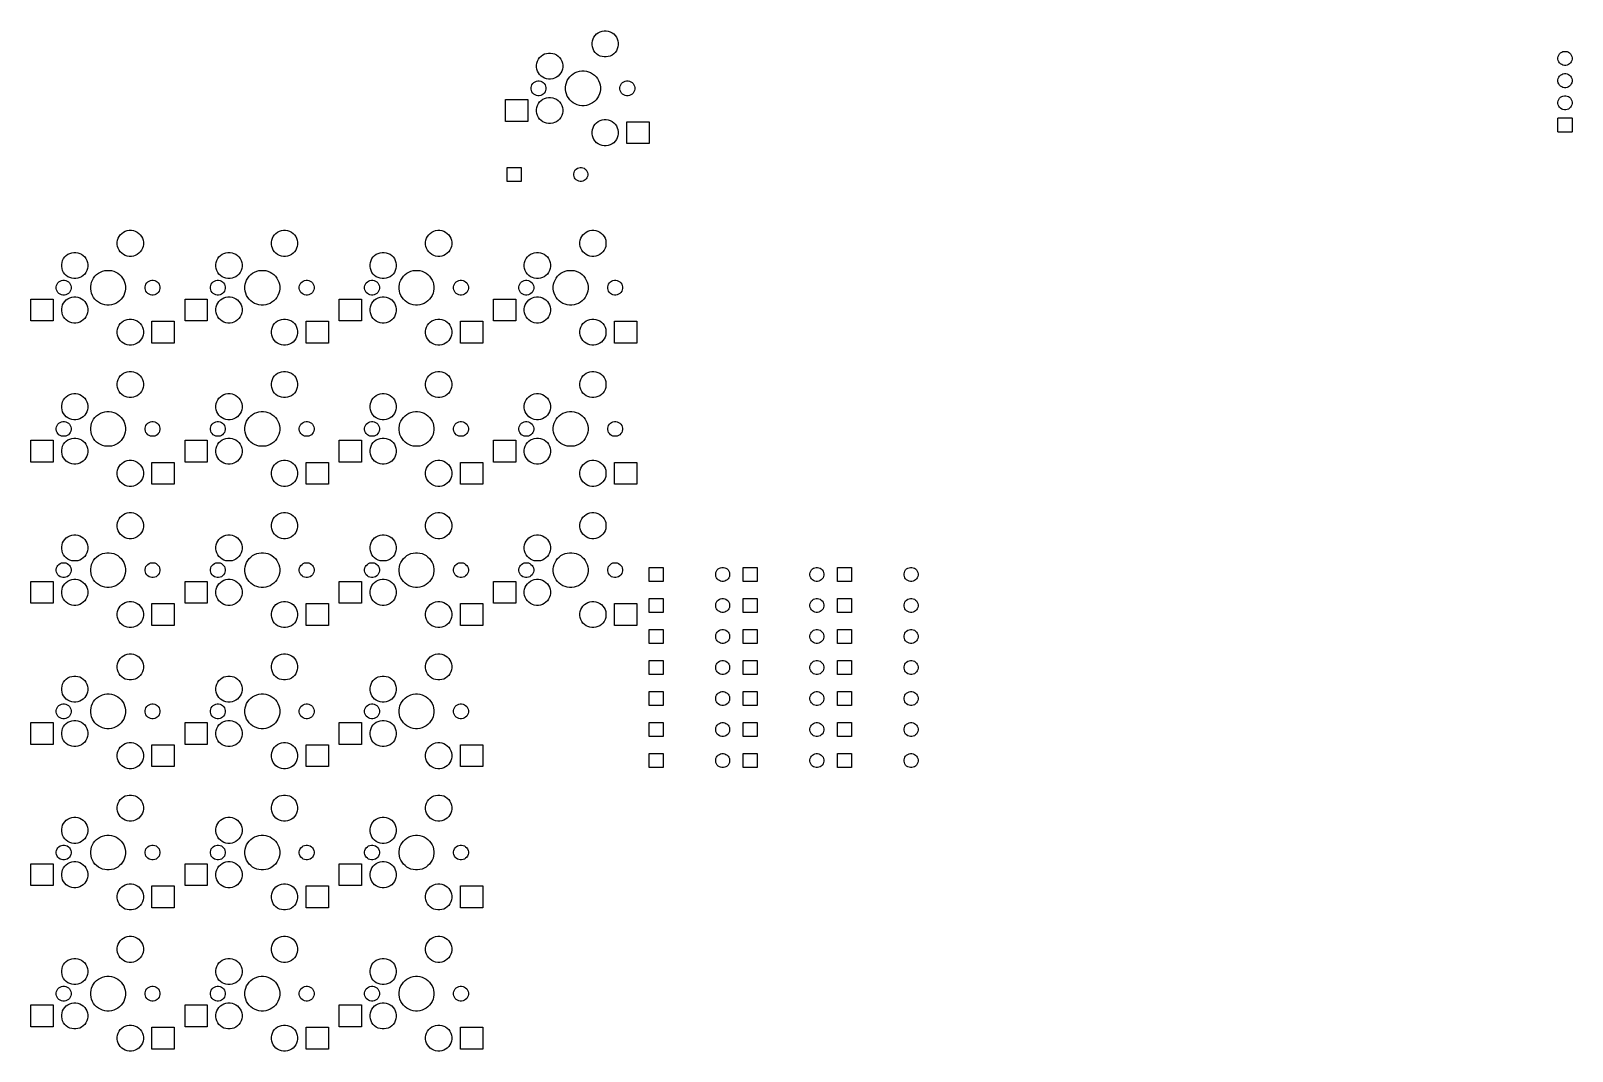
# Model space of a CAD drawing. Extents: x 2.68 to 9.62, y -5.51 to -0.92.
import ezdxf

# ---------------------------------------------------------------- set-up
doc = ezdxf.new("R2010")
doc.units = 0
doc.header["$MEASUREMENT"] = 0
doc.layers.add('BLACK', color=7, linetype='CONTINUOUS')

msp = doc.modelspace()

# ---------------------------------------------------------------- linework, layer by layer
at = {"layer": 'BLACK', "linetype": 'CONTINUOUS'}
for p, q in [((5.2069, -0.9733), (5.2083, -0.9642)), ((5.2083, -0.9642), (5.2112, -0.9554)), ((5.2112, -0.9554), (5.2154, -0.9471)), ((5.2154, -0.9471), (5.2208, -0.9396)), ((5.2208, -0.9396), (5.2274, -0.933)), ((5.2274, -0.933), (5.2349, -0.9276)), ((5.2349, -0.9276), (5.2431, -0.9234)), ((5.2431, -0.9234), (5.252, -0.9205)), ((5.252, -0.9205), (5.2611, -0.9191)), ((5.2611, -0.9191), (5.2704, -0.9191)), ((5.2704, -0.9191), (5.2795, -0.9205)), ((5.2795, -0.9205), (5.2883, -0.9234)), ((5.2883, -0.9234), (5.2966, -0.9276)), ((5.2966, -0.9276), (5.3041, -0.933)), ((5.3041, -0.933), (5.3107, -0.9396)), ((5.3107, -0.9396), (5.3161, -0.9471)), ((5.3161, -0.9471), (5.3203, -0.9554)), ((5.3203, -0.9554), (5.3232, -0.9642)), ((5.3232, -0.9642), (5.3246, -0.9733)), ((4.9654, -1.0471), (4.9708, -1.0396)), ((4.9708, -1.0396), (4.9774, -1.033)), ((4.9774, -1.033), (4.9849, -1.0276)), ((4.9849, -1.0276), (4.9931, -1.0234)), ((4.9931, -1.0234), (5.002, -1.0205)), ((5.002, -1.0205), (5.0111, -1.0191)), ((5.0111, -1.0191), (5.0204, -1.0191)), ((5.0204, -1.0191), (5.0295, -1.0205)), ((5.0295, -1.0205), (5.0383, -1.0234)), ((5.0383, -1.0234), (5.0466, -1.0276)), ((5.0466, -1.0276), (5.0541, -1.033)), ((5.0541, -1.033), (5.0607, -1.0396)), ((5.0607, -1.0396), (5.0661, -1.0471)), ((5.2069, -0.9826), (5.2069, -0.9733)), ((5.2083, -0.9917), (5.2069, -0.9826)), ((5.2112, -1.0006), (5.2083, -0.9917)), ((5.2154, -1.0088), (5.2112, -1.0006)), ((5.2208, -1.0163), (5.2154, -1.0088)), ((5.2274, -1.0229), (5.2208, -1.0163)), ((5.2349, -1.0283), (5.2274, -1.0229)), ((5.2431, -1.0325), (5.2349, -1.0283)), ((5.252, -1.0354), (5.2431, -1.0325)), ((5.2611, -1.0368), (5.252, -1.0354)), ((5.2704, -1.0368), (5.2611, -1.0368)), ((5.2795, -1.0354), (5.2704, -1.0368)), ((5.2883, -1.0325), (5.2795, -1.0354)), ((5.2966, -1.0283), (5.2883, -1.0325)), ((5.3041, -1.0229), (5.2966, -1.0283)), ((5.3107, -1.0163), (5.3041, -1.0229)), ((5.3161, -1.0088), (5.3107, -1.0163)), ((5.3203, -1.0006), (5.3161, -1.0088)), ((5.3232, -0.9917), (5.3203, -1.0006)), ((5.3246, -0.9826), (5.3232, -0.9917)), ((5.3246, -0.9733), (5.3246, -0.9826)), ((9.5548, -1.0402), (9.556, -1.034)), ((9.5548, -1.0464), (9.5548, -1.0402)), ((9.556, -1.034), (9.5584, -1.0282)), ((9.5584, -1.0282), (9.5619, -1.023)), ((9.5619, -1.023), (9.5663, -1.0186)), ((9.5663, -1.0186), (9.5715, -1.0151)), ((9.5715, -1.0151), (9.5773, -1.0127)), ((9.5773, -1.0127), (9.5835, -1.0115)), ((9.5835, -1.0115), (9.5898, -1.0115)), ((9.5898, -1.0115), (9.5959, -1.0127)), ((9.5959, -1.0127), (9.6017, -1.0151)), ((9.6017, -1.0151), (9.6069, -1.0186)), ((9.6069, -1.0186), (9.6114, -1.023)), ((9.6114, -1.023), (9.6148, -1.0282)), ((9.6148, -1.0282), (9.6172, -1.034)), ((9.6172, -1.034), (9.6185, -1.0402)), ((9.6185, -1.0402), (9.6185, -1.0464)), ((4.9569, -1.0733), (4.9583, -1.0642)), ((4.9569, -1.0826), (4.9569, -1.0733)), ((4.9583, -1.0917), (4.9569, -1.0826)), ((4.9583, -1.0642), (4.9612, -1.0554)), ((4.9612, -1.1006), (4.9583, -1.0917)), ((4.9612, -1.0554), (4.9654, -1.0471)), ((4.9654, -1.1088), (4.9612, -1.1006)), ((4.9708, -1.1163), (4.9654, -1.1088)), ((5.0661, -1.1088), (5.0607, -1.1163)), ((5.0661, -1.0471), (5.0703, -1.0554)), ((5.0703, -1.1006), (5.0661, -1.1088)), ((5.0703, -1.0554), (5.0732, -1.0642)), ((5.0732, -1.0917), (5.0703, -1.1006)), ((5.0732, -1.0642), (5.0746, -1.0733)), ((5.0746, -1.0826), (5.0732, -1.0917)), ((5.0746, -1.0733), (5.0746, -1.0826)), ((5.1221, -1.1127), (5.131, -1.1075)), ((5.131, -1.1075), (5.1405, -1.1036)), ((5.1405, -1.1036), (5.1504, -1.101)), ((5.1504, -1.101), (5.1606, -1.0996)), ((5.1606, -1.0996), (5.1709, -1.0996)), ((5.1709, -1.0996), (5.1811, -1.101)), ((5.1811, -1.101), (5.191, -1.1036)), ((5.191, -1.1036), (5.2005, -1.1075)), ((5.2005, -1.1075), (5.2094, -1.1127)), ((9.556, -1.0526), (9.5548, -1.0464)), ((9.5584, -1.0584), (9.556, -1.0526)), ((9.5619, -1.0636), (9.5584, -1.0584)), ((9.5663, -1.068), (9.5619, -1.0636)), ((9.5715, -1.0715), (9.5663, -1.068)), ((9.5773, -1.0739), (9.5715, -1.0715)), ((9.5835, -1.0752), (9.5773, -1.0739)), ((9.5898, -1.0752), (9.5835, -1.0752)), ((9.5959, -1.0739), (9.5898, -1.0752)), ((9.6017, -1.0715), (9.5959, -1.0739)), ((9.6069, -1.068), (9.6017, -1.0715)), ((9.6114, -1.0636), (9.6069, -1.068)), ((9.6148, -1.0584), (9.6114, -1.0636)), ((9.6172, -1.0526), (9.6148, -1.0584)), ((9.6185, -1.0464), (9.6172, -1.0526)), ((4.9324, -1.1747), (4.9337, -1.1682)), ((4.9324, -1.1812), (4.9324, -1.1747)), ((4.9337, -1.1682), (4.9362, -1.1622)), ((4.9362, -1.1622), (4.9399, -1.1567)), ((4.9399, -1.1567), (4.9445, -1.1521)), ((4.9445, -1.1521), (4.95, -1.1484)), ((4.95, -1.1484), (4.956, -1.1459)), ((4.956, -1.1459), (4.9625, -1.1446)), ((4.9625, -1.1446), (4.969, -1.1446)), ((4.969, -1.1446), (4.9755, -1.1459)), ((4.9774, -1.1229), (4.9708, -1.1163)), ((4.9755, -1.1459), (4.9815, -1.1484)), ((4.9849, -1.1283), (4.9774, -1.1229)), ((4.9815, -1.1484), (4.987, -1.1521)), ((4.9931, -1.1325), (4.9849, -1.1283)), ((4.987, -1.1521), (4.9916, -1.1567)), ((4.9916, -1.1567), (4.9953, -1.1622)), ((5.002, -1.1354), (4.9931, -1.1325)), ((4.9953, -1.1622), (4.9978, -1.1682)), ((4.9978, -1.1682), (4.9991, -1.1747)), ((4.9991, -1.1747), (4.9991, -1.1812)), ((5.0111, -1.1368), (5.002, -1.1354)), ((5.0204, -1.1368), (5.0111, -1.1368)), ((5.0295, -1.1354), (5.0204, -1.1368)), ((5.0383, -1.1325), (5.0295, -1.1354)), ((5.0466, -1.1283), (5.0383, -1.1325)), ((5.0541, -1.1229), (5.0466, -1.1283)), ((5.0607, -1.1163), (5.0541, -1.1229)), ((5.0874, -1.1728), (5.0888, -1.1626)), ((5.0874, -1.1831), (5.0874, -1.1728)), ((5.0888, -1.1626), (5.0914, -1.1527)), ((5.0914, -1.1527), (5.0953, -1.1432)), ((5.0953, -1.1432), (5.1005, -1.1343)), ((5.1005, -1.1343), (5.1067, -1.1262)), ((5.1067, -1.1262), (5.114, -1.1189)), ((5.114, -1.1189), (5.1221, -1.1127)), ((5.2094, -1.1127), (5.2175, -1.1189)), ((5.2175, -1.1189), (5.2248, -1.1262)), ((5.2248, -1.1262), (5.231, -1.1343)), ((5.231, -1.1343), (5.2362, -1.1432)), ((5.2362, -1.1432), (5.2401, -1.1527)), ((5.2401, -1.1527), (5.2427, -1.1626)), ((5.2427, -1.1626), (5.2441, -1.1728)), ((5.2441, -1.1728), (5.2441, -1.1831)), ((5.3324, -1.1747), (5.3337, -1.1682)), ((5.3324, -1.1812), (5.3324, -1.1747)), ((5.3337, -1.1682), (5.3362, -1.1622)), ((5.3362, -1.1622), (5.3399, -1.1567)), ((5.3399, -1.1567), (5.3445, -1.1521)), ((5.3445, -1.1521), (5.35, -1.1484)), ((5.35, -1.1484), (5.356, -1.1459)), ((5.356, -1.1459), (5.3625, -1.1446)), ((5.3625, -1.1446), (5.369, -1.1446)), ((5.369, -1.1446), (5.3755, -1.1459)), ((5.3755, -1.1459), (5.3815, -1.1484)), ((5.3815, -1.1484), (5.387, -1.1521)), ((5.387, -1.1521), (5.3916, -1.1567)), ((5.3916, -1.1567), (5.3953, -1.1622)), ((5.3953, -1.1622), (5.3978, -1.1682)), ((5.3978, -1.1682), (5.3991, -1.1747)), ((5.3991, -1.1747), (5.3991, -1.1812)), ((9.5548, -1.1402), (9.556, -1.134)), ((9.5548, -1.1464), (9.5548, -1.1402)), ((9.556, -1.1526), (9.5548, -1.1464)), ((9.556, -1.134), (9.5584, -1.1282)), ((9.5584, -1.1584), (9.556, -1.1526)), ((9.5584, -1.1282), (9.5619, -1.123)), ((9.5619, -1.1636), (9.5584, -1.1584)), ((9.5619, -1.123), (9.5663, -1.1186)), ((9.5663, -1.168), (9.5619, -1.1636)), ((9.5663, -1.1186), (9.5715, -1.1151)), ((9.5715, -1.1715), (9.5663, -1.168)), ((9.5715, -1.1151), (9.5773, -1.1127)), ((9.5773, -1.1739), (9.5715, -1.1715)), ((9.5773, -1.1127), (9.5835, -1.1115)), ((9.5835, -1.1752), (9.5773, -1.1739)), ((9.5835, -1.1115), (9.5898, -1.1115)), ((9.5898, -1.1752), (9.5835, -1.1752)), ((9.5898, -1.1115), (9.5959, -1.1127)), ((9.5959, -1.1739), (9.5898, -1.1752)), ((9.5959, -1.1127), (9.6017, -1.1151)), ((9.6017, -1.1715), (9.5959, -1.1739)), ((9.6017, -1.1151), (9.6069, -1.1186)), ((9.6069, -1.168), (9.6017, -1.1715)), ((9.6069, -1.1186), (9.6114, -1.123)), ((9.6114, -1.1636), (9.6069, -1.168)), ((9.6114, -1.123), (9.6148, -1.1282)), ((9.6148, -1.1584), (9.6114, -1.1636)), ((9.6148, -1.1282), (9.6172, -1.134)), ((9.6172, -1.1526), (9.6148, -1.1584)), ((9.6172, -1.134), (9.6185, -1.1402)), ((9.6185, -1.1464), (9.6172, -1.1526)), ((9.6185, -1.1402), (9.6185, -1.1464)), ((4.8179, -1.3272), (4.8179, -1.2287)), ((4.8179, -1.2287), (4.9183, -1.2287)), ((4.9183, -1.2287), (4.9183, -1.3272)), ((4.9337, -1.1877), (4.9324, -1.1812)), ((4.9362, -1.1937), (4.9337, -1.1877)), ((4.9399, -1.1992), (4.9362, -1.1937)), ((4.9445, -1.2038), (4.9399, -1.1992)), ((4.95, -1.2075), (4.9445, -1.2038)), ((4.956, -1.21), (4.95, -1.2075)), ((4.9625, -1.2113), (4.956, -1.21)), ((4.9612, -1.2554), (4.9654, -1.2471)), ((4.969, -1.2113), (4.9625, -1.2113)), ((4.9654, -1.2471), (4.9708, -1.2396)), ((4.9755, -1.21), (4.969, -1.2113)), ((4.9708, -1.2396), (4.9774, -1.233)), ((4.9815, -1.2075), (4.9755, -1.21)), ((4.9774, -1.233), (4.9849, -1.2276)), ((4.987, -1.2038), (4.9815, -1.2075)), ((4.9849, -1.2276), (4.9931, -1.2234)), ((4.9916, -1.1992), (4.987, -1.2038)), ((4.9953, -1.1937), (4.9916, -1.1992)), ((4.9931, -1.2234), (5.002, -1.2205)), ((4.9978, -1.1877), (4.9953, -1.1937)), ((4.9991, -1.1812), (4.9978, -1.1877)), ((5.002, -1.2205), (5.0111, -1.2191)), ((5.0111, -1.2191), (5.0204, -1.2191)), ((5.0204, -1.2191), (5.0295, -1.2205)), ((5.0295, -1.2205), (5.0383, -1.2234)), ((5.0383, -1.2234), (5.0466, -1.2276)), ((5.0466, -1.2276), (5.0541, -1.233)), ((5.0541, -1.233), (5.0607, -1.2396)), ((5.0607, -1.2396), (5.0661, -1.2471)), ((5.0661, -1.2471), (5.0703, -1.2554)), ((5.0888, -1.1933), (5.0874, -1.1831)), ((5.0914, -1.2032), (5.0888, -1.1933)), ((5.0953, -1.2127), (5.0914, -1.2032)), ((5.1005, -1.2216), (5.0953, -1.2127)), ((5.1067, -1.2297), (5.1005, -1.2216)), ((5.114, -1.237), (5.1067, -1.2297)), ((5.1221, -1.2432), (5.114, -1.237)), ((5.131, -1.2484), (5.1221, -1.2432)), ((5.1405, -1.2523), (5.131, -1.2484)), ((5.2005, -1.2484), (5.191, -1.2523)), ((5.2094, -1.2432), (5.2005, -1.2484)), ((5.2175, -1.237), (5.2094, -1.2432)), ((5.2248, -1.2297), (5.2175, -1.237)), ((5.231, -1.2216), (5.2248, -1.2297)), ((5.2362, -1.2127), (5.231, -1.2216)), ((5.2401, -1.2032), (5.2362, -1.2127)), ((5.2427, -1.1933), (5.2401, -1.2032)), ((5.2441, -1.1831), (5.2427, -1.1933)), ((5.3337, -1.1877), (5.3324, -1.1812)), ((5.3362, -1.1937), (5.3337, -1.1877)), ((5.3399, -1.1992), (5.3362, -1.1937)), ((5.3445, -1.2038), (5.3399, -1.1992)), ((5.35, -1.2075), (5.3445, -1.2038)), ((5.356, -1.21), (5.35, -1.2075)), ((5.3625, -1.2113), (5.356, -1.21)), ((5.369, -1.2113), (5.3625, -1.2113)), ((5.3755, -1.21), (5.369, -1.2113)), ((5.3815, -1.2075), (5.3755, -1.21)), ((5.387, -1.2038), (5.3815, -1.2075)), ((5.3916, -1.1992), (5.387, -1.2038)), ((5.3953, -1.1937), (5.3916, -1.1992)), ((5.3978, -1.1877), (5.3953, -1.1937)), ((5.3991, -1.1812), (5.3978, -1.1877)), ((9.5548, -1.2402), (9.556, -1.234)), ((9.5548, -1.2464), (9.5548, -1.2402)), ((9.556, -1.2526), (9.5548, -1.2464)), ((9.556, -1.234), (9.5584, -1.2282)), ((9.5584, -1.2282), (9.5619, -1.223)), ((9.5619, -1.223), (9.5663, -1.2186)), ((9.5663, -1.2186), (9.5715, -1.2151)), ((9.5715, -1.2151), (9.5773, -1.2127)), ((9.5773, -1.2127), (9.5835, -1.2115)), ((9.5835, -1.2115), (9.5898, -1.2115)), ((9.5898, -1.2115), (9.5959, -1.2127)), ((9.5959, -1.2127), (9.6017, -1.2151)), ((9.6017, -1.2151), (9.6069, -1.2186)), ((9.6069, -1.2186), (9.6114, -1.223)), ((9.6114, -1.223), (9.6148, -1.2282)), ((9.6148, -1.2282), (9.6172, -1.234)), ((9.6172, -1.234), (9.6185, -1.2402)), ((9.6185, -1.2464), (9.6172, -1.2526)), ((9.6185, -1.2402), (9.6185, -1.2464)), ((4.9569, -1.2733), (4.9583, -1.2642)), ((4.9569, -1.2826), (4.9569, -1.2733)), ((4.9583, -1.2917), (4.9569, -1.2826)), ((4.9583, -1.2642), (4.9612, -1.2554)), ((4.9612, -1.3006), (4.9583, -1.2917)), ((4.9654, -1.3088), (4.9612, -1.3006)), ((4.9708, -1.3163), (4.9654, -1.3088)), ((4.9774, -1.3229), (4.9708, -1.3163)), ((5.0607, -1.3163), (5.0541, -1.3229)), ((5.0661, -1.3088), (5.0607, -1.3163)), ((5.0703, -1.3006), (5.0661, -1.3088)), ((5.0703, -1.2554), (5.0732, -1.2642)), ((5.0732, -1.2917), (5.0703, -1.3006)), ((5.0732, -1.2642), (5.0746, -1.2733)), ((5.0746, -1.2826), (5.0732, -1.2917)), ((5.0746, -1.2733), (5.0746, -1.2826)), ((5.1504, -1.2549), (5.1405, -1.2523)), ((5.1606, -1.2563), (5.1504, -1.2549)), ((5.1709, -1.2563), (5.1606, -1.2563)), ((5.1811, -1.2549), (5.1709, -1.2563)), ((5.191, -1.2523), (5.1811, -1.2549)), ((9.5546, -1.3133), (9.5548, -1.3125)), ((9.5546, -1.3733), (9.5546, -1.3133)), ((9.5548, -1.3125), (9.5552, -1.3119)), ((9.5552, -1.3119), (9.5559, -1.3115)), ((9.5559, -1.3115), (9.5566, -1.3113)), ((9.5584, -1.2584), (9.556, -1.2526)), ((9.5566, -1.3113), (9.6166, -1.3113)), ((9.5619, -1.2636), (9.5584, -1.2584)), ((9.5663, -1.268), (9.5619, -1.2636)), ((9.5715, -1.2715), (9.5663, -1.268)), ((9.5773, -1.2739), (9.5715, -1.2715)), ((9.5835, -1.2752), (9.5773, -1.2739)), ((9.5898, -1.2752), (9.5835, -1.2752)), ((9.5959, -1.2739), (9.5898, -1.2752)), ((9.6017, -1.2715), (9.5959, -1.2739)), ((9.6069, -1.268), (9.6017, -1.2715)), ((9.6114, -1.2636), (9.6069, -1.268)), ((9.6148, -1.2584), (9.6114, -1.2636)), ((9.6172, -1.2526), (9.6148, -1.2584)), ((9.6166, -1.3113), (9.6174, -1.3115)), ((9.6174, -1.3115), (9.6181, -1.3119)), ((9.6181, -1.3119), (9.6185, -1.3125)), ((9.6185, -1.3125), (9.6186, -1.3133)), ((9.6186, -1.3133), (9.6186, -1.3733)), ((4.9183, -1.3272), (4.8179, -1.3272)), ((4.9849, -1.3283), (4.9774, -1.3229)), ((4.9931, -1.3325), (4.9849, -1.3283)), ((5.002, -1.3354), (4.9931, -1.3325)), ((5.0111, -1.3368), (5.002, -1.3354)), ((5.0204, -1.3368), (5.0111, -1.3368)), ((5.0295, -1.3354), (5.0204, -1.3368)), ((5.0383, -1.3325), (5.0295, -1.3354)), ((5.0466, -1.3283), (5.0383, -1.3325)), ((5.0541, -1.3229), (5.0466, -1.3283)), ((5.2069, -1.3733), (5.2083, -1.3642)), ((5.2069, -1.3826), (5.2069, -1.3733)), ((5.2083, -1.3917), (5.2069, -1.3826)), ((5.2083, -1.3642), (5.2112, -1.3554)), ((5.2112, -1.3554), (5.2154, -1.3471)), ((5.2154, -1.3471), (5.2208, -1.3396)), ((5.2208, -1.3396), (5.2274, -1.333)), ((5.2274, -1.333), (5.2349, -1.3276)), ((5.2349, -1.3276), (5.2431, -1.3234)), ((5.2431, -1.3234), (5.252, -1.3205)), ((5.252, -1.3205), (5.2611, -1.3191)), ((5.2611, -1.3191), (5.2704, -1.3191)), ((5.2704, -1.3191), (5.2795, -1.3205)), ((5.2795, -1.3205), (5.2883, -1.3234)), ((5.2883, -1.3234), (5.2966, -1.3276)), ((5.2966, -1.3276), (5.3041, -1.333)), ((5.3041, -1.333), (5.3107, -1.3396)), ((5.3107, -1.3396), (5.3161, -1.3471)), ((5.3161, -1.3471), (5.3203, -1.3554)), ((5.3203, -1.3554), (5.3232, -1.3642)), ((5.3232, -1.3642), (5.3246, -1.3733)), ((5.3246, -1.3826), (5.3232, -1.3917)), ((5.3246, -1.3733), (5.3246, -1.3826)), ((5.3632, -1.4272), (5.3632, -1.3287)), ((5.3632, -1.3287), (5.4636, -1.3287)), ((5.4636, -1.3287), (5.4636, -1.4272)), ((9.5548, -1.3741), (9.5546, -1.3733)), ((9.5552, -1.3747), (9.5548, -1.3741)), ((9.5559, -1.3752), (9.5552, -1.3747)), ((9.5566, -1.3753), (9.5559, -1.3752)), ((9.6166, -1.3753), (9.5566, -1.3753)), ((9.6174, -1.3752), (9.6166, -1.3753)), ((9.6181, -1.3747), (9.6174, -1.3752)), ((9.6185, -1.3741), (9.6181, -1.3747)), ((9.6186, -1.3733), (9.6185, -1.3741)), ((5.2112, -1.4006), (5.2083, -1.3917)), ((5.2154, -1.4088), (5.2112, -1.4006)), ((5.2208, -1.4163), (5.2154, -1.4088)), ((5.2274, -1.4229), (5.2208, -1.4163)), ((5.2349, -1.4283), (5.2274, -1.4229)), ((5.2431, -1.4325), (5.2349, -1.4283)), ((5.252, -1.4354), (5.2431, -1.4325)), ((5.2611, -1.4368), (5.252, -1.4354)), ((5.2704, -1.4368), (5.2611, -1.4368)), ((5.2795, -1.4354), (5.2704, -1.4368)), ((5.2883, -1.4325), (5.2795, -1.4354)), ((5.2966, -1.4283), (5.2883, -1.4325)), ((5.3041, -1.4229), (5.2966, -1.4283)), ((5.3107, -1.4163), (5.3041, -1.4229)), ((5.3161, -1.4088), (5.3107, -1.4163)), ((5.3203, -1.4006), (5.3161, -1.4088)), ((5.3232, -1.3917), (5.3203, -1.4006)), ((5.4636, -1.4272), (5.3632, -1.4272)), ((4.8242, -1.5972), (4.8242, -1.5343)), ((4.8242, -1.5343), (4.8872, -1.5343)), ((4.8872, -1.5343), (4.8872, -1.5972)), ((5.1244, -1.5627), (5.1256, -1.5566)), ((5.1244, -1.5688), (5.1244, -1.5627)), ((5.1256, -1.5749), (5.1244, -1.5688)), ((5.1256, -1.5566), (5.1279, -1.5509)), ((5.1279, -1.5806), (5.1256, -1.5749)), ((5.1279, -1.5509), (5.1314, -1.5458)), ((5.1314, -1.5857), (5.1279, -1.5806)), ((5.1314, -1.5458), (5.1357, -1.5414)), ((5.1357, -1.5901), (5.1314, -1.5857)), ((5.1357, -1.5414), (5.1409, -1.538)), ((5.1409, -1.5935), (5.1357, -1.5901)), ((5.1409, -1.538), (5.1466, -1.5356)), ((5.1466, -1.5959), (5.1409, -1.5935)), ((5.1466, -1.5356), (5.1526, -1.5344)), ((5.1526, -1.5344), (5.1588, -1.5344)), ((5.1588, -1.5344), (5.1649, -1.5356)), ((5.1649, -1.5356), (5.1706, -1.538)), ((5.1706, -1.5935), (5.1649, -1.5959)), ((5.1706, -1.538), (5.1757, -1.5414)), ((5.1757, -1.5901), (5.1706, -1.5935)), ((5.1757, -1.5414), (5.1801, -1.5458)), ((5.1801, -1.5857), (5.1757, -1.5901)), ((5.1801, -1.5458), (5.1835, -1.5509)), ((5.1835, -1.5806), (5.1801, -1.5857)), ((5.1835, -1.5509), (5.1858, -1.5566)), ((5.1858, -1.5749), (5.1835, -1.5806)), ((5.1858, -1.5566), (5.1871, -1.5627)), ((5.1871, -1.5688), (5.1858, -1.5749)), ((5.1871, -1.5627), (5.1871, -1.5688)), ((4.8872, -1.5972), (4.8242, -1.5972)), ((5.1526, -1.5971), (5.1466, -1.5959)), ((5.1588, -1.5971), (5.1526, -1.5971)), ((5.1649, -1.5959), (5.1588, -1.5971)), ((3.0695, -1.8714), (3.0709, -1.8622)), ((3.0695, -1.8806), (3.0695, -1.8714)), ((3.0709, -1.8622), (3.0738, -1.8534)), ((3.0738, -1.8534), (3.078, -1.8451)), ((3.078, -1.8451), (3.0834, -1.8376)), ((3.0834, -1.8376), (3.09, -1.8311)), ((3.09, -1.8311), (3.0975, -1.8256)), ((3.0975, -1.8256), (3.1057, -1.8214)), ((3.1057, -1.8214), (3.1146, -1.8186)), ((3.1146, -1.8186), (3.1237, -1.8171)), ((3.1237, -1.8171), (3.133, -1.8171)), ((3.133, -1.8171), (3.1421, -1.8186)), ((3.1421, -1.8186), (3.1509, -1.8214)), ((3.1509, -1.8214), (3.1592, -1.8256)), ((3.1592, -1.8256), (3.1667, -1.8311)), ((3.1667, -1.8311), (3.1733, -1.8376)), ((3.1733, -1.8376), (3.1787, -1.8451)), ((3.1787, -1.8451), (3.1829, -1.8534)), ((3.1829, -1.8534), (3.1858, -1.8622)), ((3.1858, -1.8622), (3.1872, -1.8714)), ((3.1872, -1.8714), (3.1872, -1.8806)), ((3.7636, -1.8714), (3.765, -1.8622)), ((3.7636, -1.8806), (3.7636, -1.8714)), ((3.765, -1.8622), (3.7679, -1.8534)), ((3.7679, -1.8534), (3.7721, -1.8451)), ((3.7721, -1.8451), (3.7775, -1.8376)), ((3.7775, -1.8376), (3.7841, -1.8311)), ((3.7841, -1.8311), (3.7916, -1.8256)), ((3.7916, -1.8256), (3.7998, -1.8214)), ((3.7998, -1.8214), (3.8087, -1.8186)), ((3.8087, -1.8186), (3.8178, -1.8171)), ((3.8178, -1.8171), (3.8271, -1.8171)), ((3.8271, -1.8171), (3.8362, -1.8186)), ((3.8362, -1.8186), (3.845, -1.8214)), ((3.845, -1.8214), (3.8533, -1.8256)), ((3.8533, -1.8256), (3.8608, -1.8311)), ((3.8608, -1.8311), (3.8673, -1.8376)), ((3.8673, -1.8376), (3.8728, -1.8451)), ((3.8728, -1.8451), (3.877, -1.8534)), ((3.877, -1.8534), (3.8799, -1.8622)), ((3.8799, -1.8622), (3.8813, -1.8714)), ((3.8813, -1.8714), (3.8813, -1.8806)), ((4.4577, -1.8714), (4.4591, -1.8622)), ((4.4577, -1.8806), (4.4577, -1.8714)), ((4.4591, -1.8622), (4.462, -1.8534)), ((4.462, -1.8534), (4.4662, -1.8451)), ((4.4662, -1.8451), (4.4716, -1.8376)), ((4.4716, -1.8376), (4.4782, -1.8311)), ((4.4782, -1.8311), (4.4857, -1.8256)), ((4.4857, -1.8256), (4.4939, -1.8214)), ((4.4939, -1.8214), (4.5027, -1.8186)), ((4.5027, -1.8186), (4.5119, -1.8171)), ((4.5119, -1.8171), (4.5212, -1.8171)), ((4.5212, -1.8171), (4.5303, -1.8186)), ((4.5303, -1.8186), (4.5391, -1.8214)), ((4.5391, -1.8214), (4.5474, -1.8256)), ((4.5474, -1.8256), (4.5549, -1.8311)), ((4.5549, -1.8311), (4.5614, -1.8376)), ((4.5614, -1.8376), (4.5669, -1.8451)), ((4.5669, -1.8451), (4.5711, -1.8534)), ((4.5711, -1.8534), (4.574, -1.8622)), ((4.574, -1.8622), (4.5754, -1.8714)), ((4.5754, -1.8714), (4.5754, -1.8806)), ((5.1518, -1.8714), (5.1532, -1.8622)), ((5.1518, -1.8806), (5.1518, -1.8714)), ((5.1532, -1.8622), (5.1561, -1.8534)), ((5.1561, -1.8534), (5.1603, -1.8451)), ((5.1603, -1.8451), (5.1657, -1.8376)), ((5.1657, -1.8376), (5.1723, -1.8311)), ((5.1723, -1.8311), (5.1798, -1.8256)), ((5.1798, -1.8256), (5.188, -1.8214)), ((5.188, -1.8214), (5.1968, -1.8186)), ((5.1968, -1.8186), (5.206, -1.8171)), ((5.206, -1.8171), (5.2153, -1.8171)), ((5.2153, -1.8171), (5.2244, -1.8186)), ((5.2244, -1.8186), (5.2332, -1.8214)), ((5.2332, -1.8214), (5.2415, -1.8256)), ((5.2415, -1.8256), (5.249, -1.8311)), ((5.249, -1.8311), (5.2555, -1.8376)), ((5.2555, -1.8376), (5.261, -1.8451)), ((5.261, -1.8451), (5.2652, -1.8534)), ((5.2652, -1.8534), (5.2681, -1.8622)), ((5.2681, -1.8622), (5.2695, -1.8714)), ((5.2695, -1.8714), (5.2695, -1.8806)), ((2.828, -1.9451), (2.8334, -1.9376)), ((2.8334, -1.9376), (2.84, -1.9311)), ((2.84, -1.9311), (2.8475, -1.9256)), ((2.8475, -1.9256), (2.8557, -1.9214)), ((2.8557, -1.9214), (2.8646, -1.9186)), ((2.8646, -1.9186), (2.8737, -1.9171)), ((2.8737, -1.9171), (2.883, -1.9171)), ((2.883, -1.9171), (2.8921, -1.9186)), ((2.8921, -1.9186), (2.9009, -1.9214)), ((2.9009, -1.9214), (2.9092, -1.9256)), ((2.9092, -1.9256), (2.9167, -1.9311)), ((2.9167, -1.9311), (2.9233, -1.9376)), ((2.9233, -1.9376), (2.9287, -1.9451)), ((3.0709, -1.8898), (3.0695, -1.8806)), ((3.0738, -1.8986), (3.0709, -1.8898)), ((3.078, -1.9068), (3.0738, -1.8986)), ((3.0834, -1.9143), (3.078, -1.9068)), ((3.09, -1.9209), (3.0834, -1.9143)), ((3.0975, -1.9263), (3.09, -1.9209)), ((3.1057, -1.9305), (3.0975, -1.9263)), ((3.1146, -1.9334), (3.1057, -1.9305)), ((3.1237, -1.9349), (3.1146, -1.9334)), ((3.133, -1.9349), (3.1237, -1.9349)), ((3.1421, -1.9334), (3.133, -1.9349)), ((3.1509, -1.9305), (3.1421, -1.9334)), ((3.1592, -1.9263), (3.1509, -1.9305)), ((3.1667, -1.9209), (3.1592, -1.9263)), ((3.1733, -1.9143), (3.1667, -1.9209)), ((3.1787, -1.9068), (3.1733, -1.9143)), ((3.1829, -1.8986), (3.1787, -1.9068)), ((3.1858, -1.8898), (3.1829, -1.8986)), ((3.1872, -1.8806), (3.1858, -1.8898)), ((3.5221, -1.9451), (3.5275, -1.9376)), ((3.5275, -1.9376), (3.5341, -1.9311)), ((3.5341, -1.9311), (3.5416, -1.9256)), ((3.5416, -1.9256), (3.5498, -1.9214)), ((3.5498, -1.9214), (3.5587, -1.9186)), ((3.5587, -1.9186), (3.5678, -1.9171)), ((3.5678, -1.9171), (3.5771, -1.9171)), ((3.5771, -1.9171), (3.5862, -1.9186)), ((3.5862, -1.9186), (3.595, -1.9214)), ((3.595, -1.9214), (3.6033, -1.9256)), ((3.6033, -1.9256), (3.6108, -1.9311)), ((3.6108, -1.9311), (3.6173, -1.9376)), ((3.6173, -1.9376), (3.6228, -1.9451)), ((3.765, -1.8898), (3.7636, -1.8806)), ((3.7679, -1.8986), (3.765, -1.8898)), ((3.7721, -1.9068), (3.7679, -1.8986)), ((3.7775, -1.9143), (3.7721, -1.9068)), ((3.7841, -1.9209), (3.7775, -1.9143)), ((3.7916, -1.9263), (3.7841, -1.9209)), ((3.7998, -1.9305), (3.7916, -1.9263)), ((3.8087, -1.9334), (3.7998, -1.9305)), ((3.8178, -1.9349), (3.8087, -1.9334)), ((3.8271, -1.9349), (3.8178, -1.9349)), ((3.8362, -1.9334), (3.8271, -1.9349)), ((3.845, -1.9305), (3.8362, -1.9334)), ((3.8533, -1.9263), (3.845, -1.9305)), ((3.8608, -1.9209), (3.8533, -1.9263)), ((3.8673, -1.9143), (3.8608, -1.9209)), ((3.8728, -1.9068), (3.8673, -1.9143)), ((3.877, -1.8986), (3.8728, -1.9068)), ((3.8799, -1.8898), (3.877, -1.8986)), ((3.8813, -1.8806), (3.8799, -1.8898)), ((4.2162, -1.9451), (4.2216, -1.9376)), ((4.2216, -1.9376), (4.2282, -1.9311)), ((4.2282, -1.9311), (4.2357, -1.9256)), ((4.2357, -1.9256), (4.2439, -1.9214)), ((4.2439, -1.9214), (4.2527, -1.9186)), ((4.2527, -1.9186), (4.2619, -1.9171)), ((4.2619, -1.9171), (4.2712, -1.9171)), ((4.2712, -1.9171), (4.2803, -1.9186)), ((4.2803, -1.9186), (4.2891, -1.9214)), ((4.2891, -1.9214), (4.2974, -1.9256)), ((4.2974, -1.9256), (4.3049, -1.9311)), ((4.3049, -1.9311), (4.3114, -1.9376)), ((4.3114, -1.9376), (4.3169, -1.9451)), ((4.4591, -1.8898), (4.4577, -1.8806)), ((4.462, -1.8986), (4.4591, -1.8898)), ((4.4662, -1.9068), (4.462, -1.8986)), ((4.4716, -1.9143), (4.4662, -1.9068)), ((4.4782, -1.9209), (4.4716, -1.9143)), ((4.4857, -1.9263), (4.4782, -1.9209)), ((4.4939, -1.9305), (4.4857, -1.9263)), ((4.5027, -1.9334), (4.4939, -1.9305)), ((4.5119, -1.9349), (4.5027, -1.9334)), ((4.5212, -1.9349), (4.5119, -1.9349)), ((4.5303, -1.9334), (4.5212, -1.9349)), ((4.5391, -1.9305), (4.5303, -1.9334)), ((4.5474, -1.9263), (4.5391, -1.9305)), ((4.5549, -1.9209), (4.5474, -1.9263)), ((4.5614, -1.9143), (4.5549, -1.9209)), ((4.5669, -1.9068), (4.5614, -1.9143)), ((4.5711, -1.8986), (4.5669, -1.9068)), ((4.574, -1.8898), (4.5711, -1.8986)), ((4.5754, -1.8806), (4.574, -1.8898)), ((4.9103, -1.9451), (4.9157, -1.9376)), ((4.9157, -1.9376), (4.9223, -1.9311)), ((4.9223, -1.9311), (4.9298, -1.9256)), ((4.9298, -1.9256), (4.938, -1.9214)), ((4.938, -1.9214), (4.9468, -1.9186)), ((4.9468, -1.9186), (4.956, -1.9171)), ((4.956, -1.9171), (4.9653, -1.9171)), ((4.9653, -1.9171), (4.9744, -1.9186)), ((4.9744, -1.9186), (4.9832, -1.9214)), ((4.9832, -1.9214), (4.9915, -1.9256)), ((4.9915, -1.9256), (4.999, -1.9311)), ((4.999, -1.9311), (5.0055, -1.9376)), ((5.0055, -1.9376), (5.011, -1.9451)), ((5.1532, -1.8898), (5.1518, -1.8806)), ((5.1561, -1.8986), (5.1532, -1.8898)), ((5.1603, -1.9068), (5.1561, -1.8986)), ((5.1657, -1.9143), (5.1603, -1.9068)), ((5.1723, -1.9209), (5.1657, -1.9143)), ((5.1798, -1.9263), (5.1723, -1.9209)), ((5.188, -1.9305), (5.1798, -1.9263)), ((5.1968, -1.9334), (5.188, -1.9305)), ((5.206, -1.9349), (5.1968, -1.9334)), ((5.2153, -1.9349), (5.206, -1.9349)), ((5.2244, -1.9334), (5.2153, -1.9349)), ((5.2332, -1.9305), (5.2244, -1.9334)), ((5.2415, -1.9263), (5.2332, -1.9305)), ((5.249, -1.9209), (5.2415, -1.9263)), ((5.2555, -1.9143), (5.249, -1.9209)), ((5.261, -1.9068), (5.2555, -1.9143)), ((5.2652, -1.8986), (5.261, -1.9068)), ((5.2681, -1.8898), (5.2652, -1.8986)), ((5.2695, -1.8806), (5.2681, -1.8898)), ((2.8195, -1.9714), (2.8209, -1.9622)), ((2.8195, -1.9806), (2.8195, -1.9714)), ((2.8209, -1.9898), (2.8195, -1.9806)), ((2.8209, -1.9622), (2.8238, -1.9534)), ((2.8238, -1.9986), (2.8209, -1.9898)), ((2.8238, -1.9534), (2.828, -1.9451)), ((2.828, -2.0068), (2.8238, -1.9986)), ((2.8334, -2.0143), (2.828, -2.0068)), ((2.9287, -2.0068), (2.9233, -2.0143)), ((2.9287, -1.9451), (2.9329, -1.9534)), ((2.9329, -1.9986), (2.9287, -2.0068)), ((2.9329, -1.9534), (2.9358, -1.9622)), ((2.9358, -1.9898), (2.9329, -1.9986)), ((2.9358, -1.9622), (2.9372, -1.9714)), ((2.9372, -1.9806), (2.9358, -1.9898)), ((2.9372, -1.9714), (2.9372, -1.9806)), ((2.9766, -2.017), (2.9847, -2.0107)), ((2.9847, -2.0107), (2.9936, -2.0056)), ((2.9936, -2.0056), (3.0031, -2.0017)), ((3.0031, -2.0017), (3.013, -1.999)), ((3.013, -1.999), (3.0232, -1.9977)), ((3.0232, -1.9977), (3.0335, -1.9977)), ((3.0335, -1.9977), (3.0437, -1.999)), ((3.0437, -1.999), (3.0536, -2.0017)), ((3.0536, -2.0017), (3.0631, -2.0056)), ((3.0631, -2.0056), (3.072, -2.0107)), ((3.072, -2.0107), (3.0801, -2.017)), ((3.5136, -1.9714), (3.515, -1.9622)), ((3.5136, -1.9806), (3.5136, -1.9714)), ((3.515, -1.9898), (3.5136, -1.9806)), ((3.515, -1.9622), (3.5179, -1.9534)), ((3.5179, -1.9986), (3.515, -1.9898)), ((3.5179, -1.9534), (3.5221, -1.9451)), ((3.5221, -2.0068), (3.5179, -1.9986)), ((3.5275, -2.0143), (3.5221, -2.0068)), ((3.6228, -2.0068), (3.6173, -2.0143)), ((3.6228, -1.9451), (3.627, -1.9534)), ((3.627, -1.9986), (3.6228, -2.0068)), ((3.627, -1.9534), (3.6299, -1.9622)), ((3.6299, -1.9898), (3.627, -1.9986)), ((3.6299, -1.9622), (3.6313, -1.9714)), ((3.6313, -1.9806), (3.6299, -1.9898)), ((3.6313, -1.9714), (3.6313, -1.9806)), ((3.6707, -2.017), (3.6788, -2.0107)), ((3.6788, -2.0107), (3.6877, -2.0056)), ((3.6877, -2.0056), (3.6972, -2.0017)), ((3.6972, -2.0017), (3.7071, -1.999)), ((3.7071, -1.999), (3.7173, -1.9977)), ((3.7173, -1.9977), (3.7276, -1.9977)), ((3.7276, -1.9977), (3.7378, -1.999)), ((3.7378, -1.999), (3.7477, -2.0017)), ((3.7477, -2.0017), (3.7572, -2.0056)), ((3.7572, -2.0056), (3.7661, -2.0107)), ((3.7661, -2.0107), (3.7742, -2.017)), ((4.2077, -1.9714), (4.2091, -1.9622)), ((4.2077, -1.9806), (4.2077, -1.9714)), ((4.2091, -1.9898), (4.2077, -1.9806)), ((4.2091, -1.9622), (4.212, -1.9534)), ((4.212, -1.9986), (4.2091, -1.9898)), ((4.212, -1.9534), (4.2162, -1.9451)), ((4.2162, -2.0068), (4.212, -1.9986)), ((4.2216, -2.0143), (4.2162, -2.0068)), ((4.3169, -2.0068), (4.3114, -2.0143)), ((4.3169, -1.9451), (4.3211, -1.9534)), ((4.3211, -1.9986), (4.3169, -2.0068)), ((4.3211, -1.9534), (4.324, -1.9622)), ((4.324, -1.9898), (4.3211, -1.9986)), ((4.324, -1.9622), (4.3254, -1.9714)), ((4.3254, -1.9806), (4.324, -1.9898)), ((4.3254, -1.9714), (4.3254, -1.9806)), ((4.3648, -2.017), (4.3729, -2.0107)), ((4.3729, -2.0107), (4.3818, -2.0056)), ((4.3818, -2.0056), (4.3913, -2.0017)), ((4.3913, -2.0017), (4.4012, -1.999)), ((4.4012, -1.999), (4.4114, -1.9977)), ((4.4114, -1.9977), (4.4217, -1.9977)), ((4.4217, -1.9977), (4.4319, -1.999)), ((4.4319, -1.999), (4.4418, -2.0017)), ((4.4418, -2.0017), (4.4513, -2.0056)), ((4.4513, -2.0056), (4.4601, -2.0107)), ((4.4601, -2.0107), (4.4683, -2.017)), ((4.9018, -1.9714), (4.9032, -1.9622)), ((4.9018, -1.9806), (4.9018, -1.9714)), ((4.9032, -1.9898), (4.9018, -1.9806)), ((4.9032, -1.9622), (4.9061, -1.9534)), ((4.9061, -1.9986), (4.9032, -1.9898)), ((4.9061, -1.9534), (4.9103, -1.9451)), ((4.9103, -2.0068), (4.9061, -1.9986)), ((4.9157, -2.0143), (4.9103, -2.0068)), ((5.011, -2.0068), (5.0055, -2.0143)), ((5.011, -1.9451), (5.0152, -1.9534)), ((5.0152, -1.9986), (5.011, -2.0068)), ((5.0152, -1.9534), (5.0181, -1.9622)), ((5.0181, -1.9898), (5.0152, -1.9986)), ((5.0181, -1.9622), (5.0195, -1.9714)), ((5.0195, -1.9806), (5.0181, -1.9898)), ((5.0195, -1.9714), (5.0195, -1.9806)), ((5.0589, -2.017), (5.067, -2.0107)), ((5.067, -2.0107), (5.0759, -2.0056)), ((5.0759, -2.0056), (5.0854, -2.0017)), ((5.0854, -2.0017), (5.0953, -1.999)), ((5.0953, -1.999), (5.1055, -1.9977)), ((5.1055, -1.9977), (5.1158, -1.9977)), ((5.1158, -1.9977), (5.1259, -1.999)), ((5.1259, -1.999), (5.1359, -2.0017)), ((5.1359, -2.0017), (5.1453, -2.0056)), ((5.1453, -2.0056), (5.1542, -2.0107)), ((5.1542, -2.0107), (5.1624, -2.017)), ((2.795, -2.0727), (2.7963, -2.0663)), ((2.795, -2.0793), (2.795, -2.0727)), ((2.7963, -2.0857), (2.795, -2.0793)), ((2.7963, -2.0663), (2.7988, -2.0602)), ((2.7988, -2.0602), (2.8025, -2.0547)), ((2.8025, -2.0547), (2.8071, -2.0501)), ((2.8071, -2.0501), (2.8126, -2.0464)), ((2.8126, -2.0464), (2.8186, -2.0439)), ((2.8186, -2.0439), (2.8251, -2.0426)), ((2.8251, -2.0426), (2.8316, -2.0426)), ((2.8316, -2.0426), (2.8381, -2.0439)), ((2.84, -2.0209), (2.8334, -2.0143)), ((2.8381, -2.0439), (2.8441, -2.0464)), ((2.8475, -2.0263), (2.84, -2.0209)), ((2.8441, -2.0464), (2.8496, -2.0501)), ((2.8557, -2.0305), (2.8475, -2.0263)), ((2.8496, -2.0501), (2.8542, -2.0547)), ((2.8542, -2.0547), (2.8579, -2.0602)), ((2.8646, -2.0334), (2.8557, -2.0305)), ((2.8579, -2.0602), (2.8604, -2.0663)), ((2.8604, -2.0663), (2.8617, -2.0727)), ((2.8617, -2.0793), (2.8604, -2.0857)), ((2.8617, -2.0727), (2.8617, -2.0793)), ((2.8737, -2.0349), (2.8646, -2.0334)), ((2.883, -2.0349), (2.8737, -2.0349)), ((2.8921, -2.0334), (2.883, -2.0349)), ((2.9009, -2.0305), (2.8921, -2.0334)), ((2.9092, -2.0263), (2.9009, -2.0305)), ((2.9167, -2.0209), (2.9092, -2.0263)), ((2.9233, -2.0143), (2.9167, -2.0209)), ((2.95, -2.0709), (2.9514, -2.0607)), ((2.95, -2.0811), (2.95, -2.0709)), ((2.9514, -2.0913), (2.95, -2.0811)), ((2.9514, -2.0607), (2.954, -2.0508)), ((2.954, -2.0508), (2.9579, -2.0413)), ((2.9579, -2.0413), (2.9631, -2.0324)), ((2.9631, -2.0324), (2.9693, -2.0242)), ((2.9693, -2.0242), (2.9766, -2.017)), ((3.0801, -2.017), (3.0874, -2.0242)), ((3.0874, -2.0242), (3.0936, -2.0324)), ((3.0936, -2.0324), (3.0988, -2.0413)), ((3.0988, -2.0413), (3.1027, -2.0508)), ((3.1027, -2.0508), (3.1053, -2.0607)), ((3.1053, -2.0607), (3.1067, -2.0709)), ((3.1067, -2.0811), (3.1053, -2.0913)), ((3.1067, -2.0709), (3.1067, -2.0811)), ((3.195, -2.0727), (3.1963, -2.0663)), ((3.195, -2.0793), (3.195, -2.0727)), ((3.1963, -2.0857), (3.195, -2.0793)), ((3.1963, -2.0663), (3.1988, -2.0602)), ((3.1988, -2.0602), (3.2025, -2.0547)), ((3.2025, -2.0547), (3.2071, -2.0501)), ((3.2071, -2.0501), (3.2126, -2.0464)), ((3.2126, -2.0464), (3.2186, -2.0439)), ((3.2186, -2.0439), (3.2251, -2.0426)), ((3.2251, -2.0426), (3.2316, -2.0426)), ((3.2316, -2.0426), (3.2381, -2.0439)), ((3.2381, -2.0439), (3.2441, -2.0464)), ((3.2441, -2.0464), (3.2496, -2.0501)), ((3.2496, -2.0501), (3.2542, -2.0547)), ((3.2542, -2.0547), (3.2579, -2.0602)), ((3.2579, -2.0602), (3.2604, -2.0663)), ((3.2604, -2.0663), (3.2617, -2.0727)), ((3.2617, -2.0793), (3.2604, -2.0857)), ((3.2617, -2.0727), (3.2617, -2.0793)), ((3.4891, -2.0727), (3.4904, -2.0663)), ((3.4891, -2.0793), (3.4891, -2.0727)), ((3.4904, -2.0857), (3.4891, -2.0793)), ((3.4904, -2.0663), (3.4929, -2.0602)), ((3.4929, -2.0602), (3.4965, -2.0547)), ((3.4965, -2.0547), (3.5012, -2.0501)), ((3.5012, -2.0501), (3.5066, -2.0464)), ((3.5066, -2.0464), (3.5127, -2.0439)), ((3.5127, -2.0439), (3.5192, -2.0426)), ((3.5192, -2.0426), (3.5257, -2.0426)), ((3.5257, -2.0426), (3.5322, -2.0439)), ((3.5341, -2.0209), (3.5275, -2.0143)), ((3.5322, -2.0439), (3.5382, -2.0464)), ((3.5416, -2.0263), (3.5341, -2.0209)), ((3.5382, -2.0464), (3.5437, -2.0501)), ((3.5498, -2.0305), (3.5416, -2.0263)), ((3.5437, -2.0501), (3.5483, -2.0547)), ((3.5483, -2.0547), (3.552, -2.0602)), ((3.5587, -2.0334), (3.5498, -2.0305)), ((3.552, -2.0602), (3.5545, -2.0663)), ((3.5545, -2.0663), (3.5558, -2.0727)), ((3.5558, -2.0793), (3.5545, -2.0857)), ((3.5558, -2.0727), (3.5558, -2.0793)), ((3.5678, -2.0349), (3.5587, -2.0334)), ((3.5771, -2.0349), (3.5678, -2.0349)), ((3.5862, -2.0334), (3.5771, -2.0349)), ((3.595, -2.0305), (3.5862, -2.0334)), ((3.6033, -2.0263), (3.595, -2.0305)), ((3.6108, -2.0209), (3.6033, -2.0263)), ((3.6173, -2.0143), (3.6108, -2.0209)), ((3.6441, -2.0709), (3.6454, -2.0607)), ((3.6441, -2.0811), (3.6441, -2.0709)), ((3.6454, -2.0913), (3.6441, -2.0811)), ((3.6454, -2.0607), (3.6481, -2.0508)), ((3.6481, -2.0508), (3.652, -2.0413)), ((3.652, -2.0413), (3.6572, -2.0324)), ((3.6572, -2.0324), (3.6634, -2.0242)), ((3.6634, -2.0242), (3.6707, -2.017)), ((3.7742, -2.017), (3.7815, -2.0242)), ((3.7815, -2.0242), (3.7877, -2.0324)), ((3.7877, -2.0324), (3.7928, -2.0413)), ((3.7928, -2.0413), (3.7968, -2.0508)), ((3.7968, -2.0508), (3.7994, -2.0607)), ((3.7994, -2.0607), (3.8008, -2.0709)), ((3.8008, -2.0811), (3.7994, -2.0913)), ((3.8008, -2.0709), (3.8008, -2.0811)), ((3.8891, -2.0727), (3.8904, -2.0663)), ((3.8891, -2.0793), (3.8891, -2.0727)), ((3.8904, -2.0857), (3.8891, -2.0793)), ((3.8904, -2.0663), (3.8929, -2.0602)), ((3.8929, -2.0602), (3.8965, -2.0547)), ((3.8965, -2.0547), (3.9012, -2.0501)), ((3.9012, -2.0501), (3.9066, -2.0464)), ((3.9066, -2.0464), (3.9127, -2.0439)), ((3.9127, -2.0439), (3.9192, -2.0426)), ((3.9192, -2.0426), (3.9257, -2.0426)), ((3.9257, -2.0426), (3.9322, -2.0439)), ((3.9322, -2.0439), (3.9382, -2.0464)), ((3.9382, -2.0464), (3.9437, -2.0501)), ((3.9437, -2.0501), (3.9483, -2.0547)), ((3.9483, -2.0547), (3.952, -2.0602)), ((3.952, -2.0602), (3.9545, -2.0663)), ((3.9545, -2.0663), (3.9558, -2.0727)), ((3.9558, -2.0793), (3.9545, -2.0857)), ((3.9558, -2.0727), (3.9558, -2.0793)), ((4.1832, -2.0727), (4.1845, -2.0663)), ((4.1832, -2.0793), (4.1832, -2.0727)), ((4.1845, -2.0857), (4.1832, -2.0793)), ((4.1845, -2.0663), (4.187, -2.0602)), ((4.187, -2.0602), (4.1906, -2.0547)), ((4.1906, -2.0547), (4.1953, -2.0501)), ((4.1953, -2.0501), (4.2007, -2.0464)), ((4.2007, -2.0464), (4.2068, -2.0439)), ((4.2068, -2.0439), (4.2133, -2.0426)), ((4.2133, -2.0426), (4.2198, -2.0426)), ((4.2198, -2.0426), (4.2263, -2.0439)), ((4.2282, -2.0209), (4.2216, -2.0143)), ((4.2263, -2.0439), (4.2323, -2.0464)), ((4.2357, -2.0263), (4.2282, -2.0209)), ((4.2323, -2.0464), (4.2378, -2.0501)), ((4.2439, -2.0305), (4.2357, -2.0263)), ((4.2378, -2.0501), (4.2424, -2.0547)), ((4.2424, -2.0547), (4.2461, -2.0602)), ((4.2527, -2.0334), (4.2439, -2.0305)), ((4.2461, -2.0602), (4.2486, -2.0663)), ((4.2486, -2.0663), (4.2499, -2.0727)), ((4.2499, -2.0793), (4.2486, -2.0857)), ((4.2499, -2.0727), (4.2499, -2.0793)), ((4.2619, -2.0349), (4.2527, -2.0334)), ((4.2712, -2.0349), (4.2619, -2.0349)), ((4.2803, -2.0334), (4.2712, -2.0349)), ((4.2891, -2.0305), (4.2803, -2.0334)), ((4.2974, -2.0263), (4.2891, -2.0305)), ((4.3049, -2.0209), (4.2974, -2.0263)), ((4.3114, -2.0143), (4.3049, -2.0209)), ((4.3382, -2.0709), (4.3395, -2.0607)), ((4.3382, -2.0811), (4.3382, -2.0709)), ((4.3395, -2.0913), (4.3382, -2.0811)), ((4.3395, -2.0607), (4.3422, -2.0508)), ((4.3422, -2.0508), (4.3461, -2.0413)), ((4.3461, -2.0413), (4.3513, -2.0324)), ((4.3513, -2.0324), (4.3575, -2.0242)), ((4.3575, -2.0242), (4.3648, -2.017)), ((4.4683, -2.017), (4.4756, -2.0242)), ((4.4756, -2.0242), (4.4818, -2.0324)), ((4.4818, -2.0324), (4.4869, -2.0413)), ((4.4869, -2.0413), (4.4909, -2.0508)), ((4.4909, -2.0508), (4.4935, -2.0607)), ((4.4935, -2.0607), (4.4949, -2.0709)), ((4.4949, -2.0811), (4.4935, -2.0913)), ((4.4949, -2.0709), (4.4949, -2.0811)), ((4.5832, -2.0727), (4.5845, -2.0663)), ((4.5832, -2.0793), (4.5832, -2.0727)), ((4.5845, -2.0857), (4.5832, -2.0793)), ((4.5845, -2.0663), (4.587, -2.0602)), ((4.587, -2.0602), (4.5906, -2.0547)), ((4.5906, -2.0547), (4.5953, -2.0501)), ((4.5953, -2.0501), (4.6007, -2.0464)), ((4.6007, -2.0464), (4.6068, -2.0439)), ((4.6068, -2.0439), (4.6133, -2.0426)), ((4.6133, -2.0426), (4.6198, -2.0426)), ((4.6198, -2.0426), (4.6263, -2.0439)), ((4.6263, -2.0439), (4.6323, -2.0464)), ((4.6323, -2.0464), (4.6378, -2.0501)), ((4.6378, -2.0501), (4.6424, -2.0547)), ((4.6424, -2.0547), (4.6461, -2.0602)), ((4.6461, -2.0602), (4.6486, -2.0663)), ((4.6486, -2.0663), (4.6499, -2.0727)), ((4.6499, -2.0793), (4.6486, -2.0857)), ((4.6499, -2.0727), (4.6499, -2.0793)), ((4.8773, -2.0727), (4.8786, -2.0663)), ((4.8773, -2.0793), (4.8773, -2.0727)), ((4.8786, -2.0857), (4.8773, -2.0793)), ((4.8786, -2.0663), (4.8811, -2.0602)), ((4.8811, -2.0602), (4.8847, -2.0547)), ((4.8847, -2.0547), (4.8894, -2.0501)), ((4.8894, -2.0501), (4.8948, -2.0464)), ((4.8948, -2.0464), (4.9009, -2.0439)), ((4.9009, -2.0439), (4.9073, -2.0426)), ((4.9073, -2.0426), (4.9139, -2.0426)), ((4.9139, -2.0426), (4.9204, -2.0439)), ((4.9223, -2.0209), (4.9157, -2.0143)), ((4.9204, -2.0439), (4.9264, -2.0464)), ((4.9298, -2.0263), (4.9223, -2.0209)), ((4.9264, -2.0464), (4.9319, -2.0501)), ((4.938, -2.0305), (4.9298, -2.0263)), ((4.9319, -2.0501), (4.9365, -2.0547)), ((4.9365, -2.0547), (4.9402, -2.0602)), ((4.9468, -2.0334), (4.938, -2.0305)), ((4.9402, -2.0602), (4.9427, -2.0663)), ((4.9427, -2.0663), (4.944, -2.0727)), ((4.944, -2.0793), (4.9427, -2.0857)), ((4.944, -2.0727), (4.944, -2.0793)), ((4.956, -2.0349), (4.9468, -2.0334)), ((4.9653, -2.0349), (4.956, -2.0349)), ((4.9744, -2.0334), (4.9653, -2.0349)), ((4.9832, -2.0305), (4.9744, -2.0334)), ((4.9915, -2.0263), (4.9832, -2.0305)), ((4.999, -2.0209), (4.9915, -2.0263)), ((5.0055, -2.0143), (4.999, -2.0209)), ((5.0323, -2.0709), (5.0336, -2.0607)), ((5.0323, -2.0811), (5.0323, -2.0709)), ((5.0336, -2.0913), (5.0323, -2.0811)), ((5.0336, -2.0607), (5.0363, -2.0508)), ((5.0363, -2.0508), (5.0402, -2.0413)), ((5.0402, -2.0413), (5.0454, -2.0324)), ((5.0454, -2.0324), (5.0516, -2.0242)), ((5.0516, -2.0242), (5.0589, -2.017)), ((5.1624, -2.017), (5.1696, -2.0242)), ((5.1696, -2.0242), (5.1759, -2.0324)), ((5.1759, -2.0324), (5.181, -2.0413)), ((5.181, -2.0413), (5.185, -2.0508)), ((5.185, -2.0508), (5.1876, -2.0607)), ((5.1876, -2.0607), (5.189, -2.0709)), ((5.189, -2.0811), (5.1876, -2.0913)), ((5.189, -2.0709), (5.189, -2.0811)), ((5.2773, -2.0727), (5.2786, -2.0663)), ((5.2773, -2.0793), (5.2773, -2.0727)), ((5.2786, -2.0857), (5.2773, -2.0793)), ((5.2786, -2.0663), (5.2811, -2.0602)), ((5.2811, -2.0602), (5.2847, -2.0547)), ((5.2847, -2.0547), (5.2894, -2.0501)), ((5.2894, -2.0501), (5.2948, -2.0464)), ((5.2948, -2.0464), (5.3009, -2.0439)), ((5.3009, -2.0439), (5.3073, -2.0426)), ((5.3073, -2.0426), (5.3139, -2.0426)), ((5.3139, -2.0426), (5.3204, -2.0439)), ((5.3204, -2.0439), (5.3264, -2.0464)), ((5.3264, -2.0464), (5.3319, -2.0501)), ((5.3319, -2.0501), (5.3365, -2.0547)), ((5.3365, -2.0547), (5.3402, -2.0602)), ((5.3402, -2.0602), (5.3427, -2.0663)), ((5.3427, -2.0663), (5.344, -2.0727)), ((5.344, -2.0793), (5.3427, -2.0857)), ((5.344, -2.0727), (5.344, -2.0793)), ((2.6805, -2.2252), (2.6805, -2.1268)), ((2.6805, -2.1268), (2.7809, -2.1268)), ((2.7809, -2.1268), (2.7809, -2.2252)), ((2.7988, -2.0918), (2.7963, -2.0857)), ((2.8025, -2.0972), (2.7988, -2.0918)), ((2.8071, -2.1019), (2.8025, -2.0972)), ((2.8126, -2.1055), (2.8071, -2.1019)), ((2.8186, -2.108), (2.8126, -2.1055)), ((2.8251, -2.1093), (2.8186, -2.108)), ((2.8238, -2.1534), (2.828, -2.1451)), ((2.8316, -2.1093), (2.8251, -2.1093)), ((2.828, -2.1451), (2.8334, -2.1376)), ((2.8381, -2.108), (2.8316, -2.1093)), ((2.8334, -2.1376), (2.84, -2.1311)), ((2.8441, -2.1055), (2.8381, -2.108)), ((2.84, -2.1311), (2.8475, -2.1256)), ((2.8496, -2.1019), (2.8441, -2.1055)), ((2.8475, -2.1256), (2.8557, -2.1214)), ((2.8542, -2.0972), (2.8496, -2.1019)), ((2.8579, -2.0918), (2.8542, -2.0972)), ((2.8557, -2.1214), (2.8646, -2.1186)), ((2.8604, -2.0857), (2.8579, -2.0918)), ((2.8646, -2.1186), (2.8737, -2.1171)), ((2.8737, -2.1171), (2.883, -2.1171)), ((2.883, -2.1171), (2.8921, -2.1186)), ((2.8921, -2.1186), (2.9009, -2.1214)), ((2.9009, -2.1214), (2.9092, -2.1256)), ((2.9092, -2.1256), (2.9167, -2.1311)), ((2.9167, -2.1311), (2.9233, -2.1376)), ((2.9233, -2.1376), (2.9287, -2.1451)), ((2.9287, -2.1451), (2.9329, -2.1534)), ((2.954, -2.1012), (2.9514, -2.0913)), ((2.9579, -2.1107), (2.954, -2.1012)), ((2.9631, -2.1196), (2.9579, -2.1107)), ((2.9693, -2.1277), (2.9631, -2.1196)), ((2.9766, -2.135), (2.9693, -2.1277)), ((2.9847, -2.1413), (2.9766, -2.135)), ((2.9936, -2.1464), (2.9847, -2.1413)), ((3.0031, -2.1503), (2.9936, -2.1464)), ((3.013, -2.153), (3.0031, -2.1503)), ((3.0536, -2.1503), (3.0437, -2.153)), ((3.0631, -2.1464), (3.0536, -2.1503)), ((3.072, -2.1413), (3.0631, -2.1464)), ((3.0801, -2.135), (3.072, -2.1413)), ((3.0874, -2.1277), (3.0801, -2.135)), ((3.0936, -2.1196), (3.0874, -2.1277)), ((3.0988, -2.1107), (3.0936, -2.1196)), ((3.1027, -2.1012), (3.0988, -2.1107)), ((3.1053, -2.0913), (3.1027, -2.1012)), ((3.1988, -2.0918), (3.1963, -2.0857)), ((3.2025, -2.0972), (3.1988, -2.0918)), ((3.2071, -2.1019), (3.2025, -2.0972)), ((3.2126, -2.1055), (3.2071, -2.1019)), ((3.2186, -2.108), (3.2126, -2.1055)), ((3.2251, -2.1093), (3.2186, -2.108)), ((3.2316, -2.1093), (3.2251, -2.1093)), ((3.2381, -2.108), (3.2316, -2.1093)), ((3.2441, -2.1055), (3.2381, -2.108)), ((3.2496, -2.1019), (3.2441, -2.1055)), ((3.2542, -2.0972), (3.2496, -2.1019)), ((3.2579, -2.0918), (3.2542, -2.0972)), ((3.2604, -2.0857), (3.2579, -2.0918)), ((3.3746, -2.2252), (3.3746, -2.1268)), ((3.3746, -2.1268), (3.475, -2.1268)), ((3.475, -2.1268), (3.475, -2.2252)), ((3.4929, -2.0918), (3.4904, -2.0857)), ((3.4965, -2.0972), (3.4929, -2.0918)), ((3.5012, -2.1019), (3.4965, -2.0972)), ((3.5066, -2.1055), (3.5012, -2.1019)), ((3.5127, -2.108), (3.5066, -2.1055)), ((3.5192, -2.1093), (3.5127, -2.108)), ((3.5179, -2.1534), (3.5221, -2.1451)), ((3.5257, -2.1093), (3.5192, -2.1093)), ((3.5221, -2.1451), (3.5275, -2.1376)), ((3.5322, -2.108), (3.5257, -2.1093)), ((3.5275, -2.1376), (3.5341, -2.1311)), ((3.5382, -2.1055), (3.5322, -2.108)), ((3.5341, -2.1311), (3.5416, -2.1256)), ((3.5437, -2.1019), (3.5382, -2.1055)), ((3.5416, -2.1256), (3.5498, -2.1214)), ((3.5483, -2.0972), (3.5437, -2.1019)), ((3.552, -2.0918), (3.5483, -2.0972)), ((3.5498, -2.1214), (3.5587, -2.1186)), ((3.5545, -2.0857), (3.552, -2.0918)), ((3.5587, -2.1186), (3.5678, -2.1171)), ((3.5678, -2.1171), (3.5771, -2.1171)), ((3.5771, -2.1171), (3.5862, -2.1186)), ((3.5862, -2.1186), (3.595, -2.1214)), ((3.595, -2.1214), (3.6033, -2.1256)), ((3.6033, -2.1256), (3.6108, -2.1311)), ((3.6108, -2.1311), (3.6173, -2.1376)), ((3.6173, -2.1376), (3.6228, -2.1451)), ((3.6228, -2.1451), (3.627, -2.1534)), ((3.6481, -2.1012), (3.6454, -2.0913)), ((3.652, -2.1107), (3.6481, -2.1012)), ((3.6572, -2.1196), (3.652, -2.1107)), ((3.6634, -2.1277), (3.6572, -2.1196)), ((3.6707, -2.135), (3.6634, -2.1277)), ((3.6788, -2.1413), (3.6707, -2.135)), ((3.6877, -2.1464), (3.6788, -2.1413)), ((3.6972, -2.1503), (3.6877, -2.1464)), ((3.7071, -2.153), (3.6972, -2.1503)), ((3.7477, -2.1503), (3.7378, -2.153)), ((3.7572, -2.1464), (3.7477, -2.1503)), ((3.7661, -2.1413), (3.7572, -2.1464)), ((3.7742, -2.135), (3.7661, -2.1413)), ((3.7815, -2.1277), (3.7742, -2.135)), ((3.7877, -2.1196), (3.7815, -2.1277)), ((3.7928, -2.1107), (3.7877, -2.1196)), ((3.7968, -2.1012), (3.7928, -2.1107)), ((3.7994, -2.0913), (3.7968, -2.1012)), ((3.8929, -2.0918), (3.8904, -2.0857)), ((3.8965, -2.0972), (3.8929, -2.0918)), ((3.9012, -2.1019), (3.8965, -2.0972)), ((3.9066, -2.1055), (3.9012, -2.1019)), ((3.9127, -2.108), (3.9066, -2.1055)), ((3.9192, -2.1093), (3.9127, -2.108)), ((3.9257, -2.1093), (3.9192, -2.1093)), ((3.9322, -2.108), (3.9257, -2.1093)), ((3.9382, -2.1055), (3.9322, -2.108)), ((3.9437, -2.1019), (3.9382, -2.1055)), ((3.9483, -2.0972), (3.9437, -2.1019)), ((3.952, -2.0918), (3.9483, -2.0972)), ((3.9545, -2.0857), (3.952, -2.0918)), ((4.0687, -2.2252), (4.0687, -2.1268)), ((4.0687, -2.1268), (4.1691, -2.1268)), ((4.1691, -2.1268), (4.1691, -2.2252)), ((4.187, -2.0918), (4.1845, -2.0857)), ((4.1906, -2.0972), (4.187, -2.0918)), ((4.1953, -2.1019), (4.1906, -2.0972)), ((4.2007, -2.1055), (4.1953, -2.1019)), ((4.2068, -2.108), (4.2007, -2.1055)), ((4.2133, -2.1093), (4.2068, -2.108)), ((4.212, -2.1534), (4.2162, -2.1451)), ((4.2198, -2.1093), (4.2133, -2.1093)), ((4.2162, -2.1451), (4.2216, -2.1376)), ((4.2263, -2.108), (4.2198, -2.1093)), ((4.2216, -2.1376), (4.2282, -2.1311)), ((4.2323, -2.1055), (4.2263, -2.108)), ((4.2282, -2.1311), (4.2357, -2.1256)), ((4.2378, -2.1019), (4.2323, -2.1055)), ((4.2357, -2.1256), (4.2439, -2.1214)), ((4.2424, -2.0972), (4.2378, -2.1019)), ((4.2461, -2.0918), (4.2424, -2.0972)), ((4.2439, -2.1214), (4.2527, -2.1186)), ((4.2486, -2.0857), (4.2461, -2.0918)), ((4.2527, -2.1186), (4.2619, -2.1171)), ((4.2619, -2.1171), (4.2712, -2.1171)), ((4.2712, -2.1171), (4.2803, -2.1186)), ((4.2803, -2.1186), (4.2891, -2.1214)), ((4.2891, -2.1214), (4.2974, -2.1256)), ((4.2974, -2.1256), (4.3049, -2.1311)), ((4.3049, -2.1311), (4.3114, -2.1376)), ((4.3114, -2.1376), (4.3169, -2.1451)), ((4.3169, -2.1451), (4.3211, -2.1534)), ((4.3422, -2.1012), (4.3395, -2.0913)), ((4.3461, -2.1107), (4.3422, -2.1012)), ((4.3513, -2.1196), (4.3461, -2.1107)), ((4.3575, -2.1277), (4.3513, -2.1196)), ((4.3648, -2.135), (4.3575, -2.1277)), ((4.3729, -2.1413), (4.3648, -2.135)), ((4.3818, -2.1464), (4.3729, -2.1413)), ((4.3913, -2.1503), (4.3818, -2.1464)), ((4.4012, -2.153), (4.3913, -2.1503)), ((4.4418, -2.1503), (4.4319, -2.153)), ((4.4513, -2.1464), (4.4418, -2.1503)), ((4.4601, -2.1413), (4.4513, -2.1464)), ((4.4683, -2.135), (4.4601, -2.1413)), ((4.4756, -2.1277), (4.4683, -2.135)), ((4.4818, -2.1196), (4.4756, -2.1277)), ((4.4869, -2.1107), (4.4818, -2.1196)), ((4.4909, -2.1012), (4.4869, -2.1107)), ((4.4935, -2.0913), (4.4909, -2.1012)), ((4.587, -2.0918), (4.5845, -2.0857)), ((4.5906, -2.0972), (4.587, -2.0918)), ((4.5953, -2.1019), (4.5906, -2.0972)), ((4.6007, -2.1055), (4.5953, -2.1019)), ((4.6068, -2.108), (4.6007, -2.1055)), ((4.6133, -2.1093), (4.6068, -2.108)), ((4.6198, -2.1093), (4.6133, -2.1093)), ((4.6263, -2.108), (4.6198, -2.1093)), ((4.6323, -2.1055), (4.6263, -2.108)), ((4.6378, -2.1019), (4.6323, -2.1055)), ((4.6424, -2.0972), (4.6378, -2.1019)), ((4.6461, -2.0918), (4.6424, -2.0972)), ((4.6486, -2.0857), (4.6461, -2.0918)), ((4.7628, -2.2252), (4.7628, -2.1268)), ((4.7628, -2.1268), (4.8632, -2.1268)), ((4.8632, -2.1268), (4.8632, -2.2252)), ((4.8811, -2.0918), (4.8786, -2.0857)), ((4.8847, -2.0972), (4.8811, -2.0918)), ((4.8894, -2.1019), (4.8847, -2.0972)), ((4.8948, -2.1055), (4.8894, -2.1019)), ((4.9009, -2.108), (4.8948, -2.1055)), ((4.9073, -2.1093), (4.9009, -2.108)), ((4.9061, -2.1534), (4.9103, -2.1451)), ((4.9139, -2.1093), (4.9073, -2.1093)), ((4.9103, -2.1451), (4.9157, -2.1376)), ((4.9204, -2.108), (4.9139, -2.1093)), ((4.9157, -2.1376), (4.9223, -2.1311)), ((4.9264, -2.1055), (4.9204, -2.108)), ((4.9223, -2.1311), (4.9298, -2.1256)), ((4.9319, -2.1019), (4.9264, -2.1055)), ((4.9298, -2.1256), (4.938, -2.1214)), ((4.9365, -2.0972), (4.9319, -2.1019)), ((4.9402, -2.0918), (4.9365, -2.0972)), ((4.938, -2.1214), (4.9468, -2.1186)), ((4.9427, -2.0857), (4.9402, -2.0918)), ((4.9468, -2.1186), (4.956, -2.1171)), ((4.956, -2.1171), (4.9653, -2.1171)), ((4.9653, -2.1171), (4.9744, -2.1186)), ((4.9744, -2.1186), (4.9832, -2.1214)), ((4.9832, -2.1214), (4.9915, -2.1256)), ((4.9915, -2.1256), (4.999, -2.1311)), ((4.999, -2.1311), (5.0055, -2.1376)), ((5.0055, -2.1376), (5.011, -2.1451)), ((5.011, -2.1451), (5.0152, -2.1534)), ((5.0363, -2.1012), (5.0336, -2.0913)), ((5.0402, -2.1107), (5.0363, -2.1012)), ((5.0454, -2.1196), (5.0402, -2.1107)), ((5.0516, -2.1277), (5.0454, -2.1196)), ((5.0589, -2.135), (5.0516, -2.1277)), ((5.067, -2.1413), (5.0589, -2.135)), ((5.0759, -2.1464), (5.067, -2.1413)), ((5.0854, -2.1503), (5.0759, -2.1464)), ((5.0953, -2.153), (5.0854, -2.1503)), ((5.1359, -2.1503), (5.1259, -2.153)), ((5.1453, -2.1464), (5.1359, -2.1503)), ((5.1542, -2.1413), (5.1453, -2.1464)), ((5.1624, -2.135), (5.1542, -2.1413)), ((5.1696, -2.1277), (5.1624, -2.135)), ((5.1759, -2.1196), (5.1696, -2.1277)), ((5.181, -2.1107), (5.1759, -2.1196)), ((5.185, -2.1012), (5.181, -2.1107)), ((5.1876, -2.0913), (5.185, -2.1012)), ((5.2811, -2.0918), (5.2786, -2.0857)), ((5.2847, -2.0972), (5.2811, -2.0918)), ((5.2894, -2.1019), (5.2847, -2.0972)), ((5.2948, -2.1055), (5.2894, -2.1019)), ((5.3009, -2.108), (5.2948, -2.1055)), ((5.3073, -2.1093), (5.3009, -2.108)), ((5.3139, -2.1093), (5.3073, -2.1093)), ((5.3204, -2.108), (5.3139, -2.1093)), ((5.3264, -2.1055), (5.3204, -2.108)), ((5.3319, -2.1019), (5.3264, -2.1055)), ((5.3365, -2.0972), (5.3319, -2.1019)), ((5.3402, -2.0918), (5.3365, -2.0972)), ((5.3427, -2.0857), (5.3402, -2.0918)), ((2.8195, -2.1714), (2.8209, -2.1622)), ((2.8195, -2.1806), (2.8195, -2.1714)), ((2.8209, -2.1898), (2.8195, -2.1806)), ((2.8209, -2.1622), (2.8238, -2.1534)), ((2.8238, -2.1986), (2.8209, -2.1898)), ((2.828, -2.2068), (2.8238, -2.1986)), ((2.8334, -2.2143), (2.828, -2.2068)), ((2.84, -2.2209), (2.8334, -2.2143)), ((2.9233, -2.2143), (2.9167, -2.2209)), ((2.9287, -2.2068), (2.9233, -2.2143)), ((2.9329, -2.1986), (2.9287, -2.2068)), ((2.9329, -2.1534), (2.9358, -2.1622)), ((2.9358, -2.1898), (2.9329, -2.1986)), ((2.9358, -2.1622), (2.9372, -2.1714)), ((2.9372, -2.1806), (2.9358, -2.1898)), ((2.9372, -2.1714), (2.9372, -2.1806)), ((3.0232, -2.1543), (3.013, -2.153)), ((3.0335, -2.1543), (3.0232, -2.1543)), ((3.0437, -2.153), (3.0335, -2.1543)), ((3.1057, -2.2214), (3.1146, -2.2186)), ((3.1146, -2.2186), (3.1237, -2.2171)), ((3.1237, -2.2171), (3.133, -2.2171)), ((3.133, -2.2171), (3.1421, -2.2186)), ((3.1421, -2.2186), (3.1509, -2.2214)), ((3.5136, -2.1714), (3.515, -2.1622)), ((3.5136, -2.1806), (3.5136, -2.1714)), ((3.515, -2.1898), (3.5136, -2.1806)), ((3.515, -2.1622), (3.5179, -2.1534)), ((3.5179, -2.1986), (3.515, -2.1898)), ((3.5221, -2.2068), (3.5179, -2.1986)), ((3.5275, -2.2143), (3.5221, -2.2068)), ((3.5341, -2.2209), (3.5275, -2.2143)), ((3.6173, -2.2143), (3.6108, -2.2209)), ((3.6228, -2.2068), (3.6173, -2.2143)), ((3.627, -2.1986), (3.6228, -2.2068)), ((3.627, -2.1534), (3.6299, -2.1622)), ((3.6299, -2.1898), (3.627, -2.1986)), ((3.6299, -2.1622), (3.6313, -2.1714)), ((3.6313, -2.1806), (3.6299, -2.1898)), ((3.6313, -2.1714), (3.6313, -2.1806)), ((3.7173, -2.1543), (3.7071, -2.153)), ((3.7276, -2.1543), (3.7173, -2.1543)), ((3.7378, -2.153), (3.7276, -2.1543)), ((3.7998, -2.2214), (3.8087, -2.2186)), ((3.8087, -2.2186), (3.8178, -2.2171)), ((3.8178, -2.2171), (3.8271, -2.2171)), ((3.8271, -2.2171), (3.8362, -2.2186)), ((3.8362, -2.2186), (3.845, -2.2214)), ((4.2077, -2.1714), (4.2091, -2.1622)), ((4.2077, -2.1806), (4.2077, -2.1714)), ((4.2091, -2.1898), (4.2077, -2.1806)), ((4.2091, -2.1622), (4.212, -2.1534)), ((4.212, -2.1986), (4.2091, -2.1898)), ((4.2162, -2.2068), (4.212, -2.1986)), ((4.2216, -2.2143), (4.2162, -2.2068)), ((4.2282, -2.2209), (4.2216, -2.2143)), ((4.3114, -2.2143), (4.3049, -2.2209)), ((4.3169, -2.2068), (4.3114, -2.2143)), ((4.3211, -2.1986), (4.3169, -2.2068)), ((4.3211, -2.1534), (4.324, -2.1622)), ((4.324, -2.1898), (4.3211, -2.1986)), ((4.324, -2.1622), (4.3254, -2.1714)), ((4.3254, -2.1806), (4.324, -2.1898)), ((4.3254, -2.1714), (4.3254, -2.1806)), ((4.4114, -2.1543), (4.4012, -2.153)), ((4.4217, -2.1543), (4.4114, -2.1543)), ((4.4319, -2.153), (4.4217, -2.1543)), ((4.4939, -2.2214), (4.5027, -2.2186)), ((4.5027, -2.2186), (4.5119, -2.2171)), ((4.5119, -2.2171), (4.5212, -2.2171)), ((4.5212, -2.2171), (4.5303, -2.2186)), ((4.5303, -2.2186), (4.5391, -2.2214)), ((4.9018, -2.1714), (4.9032, -2.1622)), ((4.9018, -2.1806), (4.9018, -2.1714)), ((4.9032, -2.1898), (4.9018, -2.1806)), ((4.9032, -2.1622), (4.9061, -2.1534)), ((4.9061, -2.1986), (4.9032, -2.1898)), ((4.9103, -2.2068), (4.9061, -2.1986)), ((4.9157, -2.2143), (4.9103, -2.2068)), ((4.9223, -2.2209), (4.9157, -2.2143)), ((5.0055, -2.2143), (4.999, -2.2209)), ((5.011, -2.2068), (5.0055, -2.2143)), ((5.0152, -2.1986), (5.011, -2.2068)), ((5.0152, -2.1534), (5.0181, -2.1622)), ((5.0181, -2.1898), (5.0152, -2.1986)), ((5.0181, -2.1622), (5.0195, -2.1714)), ((5.0195, -2.1806), (5.0181, -2.1898)), ((5.0195, -2.1714), (5.0195, -2.1806)), ((5.1055, -2.1543), (5.0953, -2.153)), ((5.1158, -2.1543), (5.1055, -2.1543)), ((5.1259, -2.153), (5.1158, -2.1543)), ((5.188, -2.2214), (5.1968, -2.2186)), ((5.1968, -2.2186), (5.206, -2.2171)), ((5.206, -2.2171), (5.2153, -2.2171)), ((5.2153, -2.2171), (5.2244, -2.2186)), ((5.2244, -2.2186), (5.2332, -2.2214)), ((2.7809, -2.2252), (2.6805, -2.2252)), ((2.8475, -2.2263), (2.84, -2.2209)), ((2.8557, -2.2305), (2.8475, -2.2263)), ((2.8646, -2.2334), (2.8557, -2.2305)), ((2.8737, -2.2349), (2.8646, -2.2334)), ((2.883, -2.2349), (2.8737, -2.2349)), ((2.8921, -2.2334), (2.883, -2.2349)), ((2.9009, -2.2305), (2.8921, -2.2334)), ((2.9092, -2.2263), (2.9009, -2.2305)), ((2.9167, -2.2209), (2.9092, -2.2263)), ((3.0695, -2.2714), (3.0709, -2.2622)), ((3.0695, -2.2806), (3.0695, -2.2714)), ((3.0709, -2.2898), (3.0695, -2.2806)), ((3.0709, -2.2622), (3.0738, -2.2534)), ((3.0738, -2.2534), (3.078, -2.2451)), ((3.078, -2.2451), (3.0834, -2.2376)), ((3.0834, -2.2376), (3.09, -2.2311)), ((3.09, -2.2311), (3.0975, -2.2256)), ((3.0975, -2.2256), (3.1057, -2.2214)), ((3.1509, -2.2214), (3.1592, -2.2256)), ((3.1592, -2.2256), (3.1667, -2.2311)), ((3.1667, -2.2311), (3.1733, -2.2376)), ((3.1733, -2.2376), (3.1787, -2.2451)), ((3.1787, -2.2451), (3.1829, -2.2534)), ((3.1829, -2.2534), (3.1858, -2.2622)), ((3.1858, -2.2622), (3.1872, -2.2714)), ((3.1872, -2.2806), (3.1858, -2.2898)), ((3.1872, -2.2714), (3.1872, -2.2806)), ((3.2258, -2.3252), (3.2258, -2.2268)), ((3.2258, -2.2268), (3.3262, -2.2268)), ((3.3262, -2.2268), (3.3262, -2.3252)), ((3.475, -2.2252), (3.3746, -2.2252)), ((3.5416, -2.2263), (3.5341, -2.2209)), ((3.5498, -2.2305), (3.5416, -2.2263)), ((3.5587, -2.2334), (3.5498, -2.2305)), ((3.5678, -2.2349), (3.5587, -2.2334)), ((3.5771, -2.2349), (3.5678, -2.2349)), ((3.5862, -2.2334), (3.5771, -2.2349)), ((3.595, -2.2305), (3.5862, -2.2334)), ((3.6033, -2.2263), (3.595, -2.2305)), ((3.6108, -2.2209), (3.6033, -2.2263)), ((3.7636, -2.2714), (3.765, -2.2622)), ((3.7636, -2.2806), (3.7636, -2.2714)), ((3.765, -2.2898), (3.7636, -2.2806)), ((3.765, -2.2622), (3.7679, -2.2534)), ((3.7679, -2.2534), (3.7721, -2.2451)), ((3.7721, -2.2451), (3.7775, -2.2376)), ((3.7775, -2.2376), (3.7841, -2.2311)), ((3.7841, -2.2311), (3.7916, -2.2256)), ((3.7916, -2.2256), (3.7998, -2.2214)), ((3.845, -2.2214), (3.8533, -2.2256)), ((3.8533, -2.2256), (3.8608, -2.2311)), ((3.8608, -2.2311), (3.8673, -2.2376)), ((3.8673, -2.2376), (3.8728, -2.2451)), ((3.8728, -2.2451), (3.877, -2.2534)), ((3.877, -2.2534), (3.8799, -2.2622)), ((3.8799, -2.2622), (3.8813, -2.2714)), ((3.8813, -2.2806), (3.8799, -2.2898)), ((3.8813, -2.2714), (3.8813, -2.2806)), ((3.9199, -2.3252), (3.9199, -2.2268)), ((3.9199, -2.2268), (4.0203, -2.2268)), ((4.0203, -2.2268), (4.0203, -2.3252)), ((4.1691, -2.2252), (4.0687, -2.2252)), ((4.2357, -2.2263), (4.2282, -2.2209)), ((4.2439, -2.2305), (4.2357, -2.2263)), ((4.2527, -2.2334), (4.2439, -2.2305)), ((4.2619, -2.2349), (4.2527, -2.2334)), ((4.2712, -2.2349), (4.2619, -2.2349)), ((4.2803, -2.2334), (4.2712, -2.2349)), ((4.2891, -2.2305), (4.2803, -2.2334)), ((4.2974, -2.2263), (4.2891, -2.2305)), ((4.3049, -2.2209), (4.2974, -2.2263)), ((4.4577, -2.2714), (4.4591, -2.2622)), ((4.4577, -2.2806), (4.4577, -2.2714)), ((4.4591, -2.2898), (4.4577, -2.2806)), ((4.4591, -2.2622), (4.462, -2.2534)), ((4.462, -2.2534), (4.4662, -2.2451)), ((4.4662, -2.2451), (4.4716, -2.2376)), ((4.4716, -2.2376), (4.4782, -2.2311)), ((4.4782, -2.2311), (4.4857, -2.2256)), ((4.4857, -2.2256), (4.4939, -2.2214)), ((4.5391, -2.2214), (4.5474, -2.2256)), ((4.5474, -2.2256), (4.5549, -2.2311)), ((4.5549, -2.2311), (4.5614, -2.2376)), ((4.5614, -2.2376), (4.5669, -2.2451)), ((4.5669, -2.2451), (4.5711, -2.2534)), ((4.5711, -2.2534), (4.574, -2.2622)), ((4.574, -2.2622), (4.5754, -2.2714)), ((4.5754, -2.2806), (4.574, -2.2898)), ((4.5754, -2.2714), (4.5754, -2.2806)), ((4.614, -2.3252), (4.614, -2.2268)), ((4.614, -2.2268), (4.7144, -2.2268)), ((4.7144, -2.2268), (4.7144, -2.3252)), ((4.8632, -2.2252), (4.7628, -2.2252)), ((4.9298, -2.2263), (4.9223, -2.2209)), ((4.938, -2.2305), (4.9298, -2.2263)), ((4.9468, -2.2334), (4.938, -2.2305)), ((4.956, -2.2349), (4.9468, -2.2334)), ((4.9653, -2.2349), (4.956, -2.2349)), ((4.9744, -2.2334), (4.9653, -2.2349)), ((4.9832, -2.2305), (4.9744, -2.2334)), ((4.9915, -2.2263), (4.9832, -2.2305)), ((4.999, -2.2209), (4.9915, -2.2263)), ((5.1518, -2.2714), (5.1532, -2.2622)), ((5.1518, -2.2806), (5.1518, -2.2714)), ((5.1532, -2.2898), (5.1518, -2.2806)), ((5.1532, -2.2622), (5.1561, -2.2534)), ((5.1561, -2.2534), (5.1603, -2.2451)), ((5.1603, -2.2451), (5.1657, -2.2376)), ((5.1657, -2.2376), (5.1723, -2.2311)), ((5.1723, -2.2311), (5.1798, -2.2256)), ((5.1798, -2.2256), (5.188, -2.2214)), ((5.2332, -2.2214), (5.2415, -2.2256)), ((5.2415, -2.2256), (5.249, -2.2311)), ((5.249, -2.2311), (5.2555, -2.2376)), ((5.2555, -2.2376), (5.261, -2.2451)), ((5.261, -2.2451), (5.2652, -2.2534)), ((5.2652, -2.2534), (5.2681, -2.2622)), ((5.2681, -2.2622), (5.2695, -2.2714)), ((5.2695, -2.2806), (5.2681, -2.2898)), ((5.2695, -2.2714), (5.2695, -2.2806)), ((5.3081, -2.3252), (5.3081, -2.2268)), ((5.3081, -2.2268), (5.4085, -2.2268)), ((5.4085, -2.2268), (5.4085, -2.3252)), ((3.0738, -2.2986), (3.0709, -2.2898)), ((3.078, -2.3068), (3.0738, -2.2986)), ((3.0834, -2.3143), (3.078, -2.3068)), ((3.09, -2.3209), (3.0834, -2.3143)), ((3.0975, -2.3263), (3.09, -2.3209)), ((3.1057, -2.3305), (3.0975, -2.3263)), ((3.1146, -2.3334), (3.1057, -2.3305)), ((3.1237, -2.3349), (3.1146, -2.3334)), ((3.133, -2.3349), (3.1237, -2.3349)), ((3.1421, -2.3334), (3.133, -2.3349)), ((3.1509, -2.3305), (3.1421, -2.3334)), ((3.1592, -2.3263), (3.1509, -2.3305)), ((3.1667, -2.3209), (3.1592, -2.3263)), ((3.1733, -2.3143), (3.1667, -2.3209)), ((3.1787, -2.3068), (3.1733, -2.3143)), ((3.1829, -2.2986), (3.1787, -2.3068)), ((3.1858, -2.2898), (3.1829, -2.2986)), ((3.3262, -2.3252), (3.2258, -2.3252)), ((3.7679, -2.2986), (3.765, -2.2898)), ((3.7721, -2.3068), (3.7679, -2.2986)), ((3.7775, -2.3143), (3.7721, -2.3068)), ((3.7841, -2.3209), (3.7775, -2.3143)), ((3.7916, -2.3263), (3.7841, -2.3209)), ((3.7998, -2.3305), (3.7916, -2.3263)), ((3.8087, -2.3334), (3.7998, -2.3305)), ((3.8178, -2.3349), (3.8087, -2.3334)), ((3.8271, -2.3349), (3.8178, -2.3349)), ((3.8362, -2.3334), (3.8271, -2.3349)), ((3.845, -2.3305), (3.8362, -2.3334)), ((3.8533, -2.3263), (3.845, -2.3305)), ((3.8608, -2.3209), (3.8533, -2.3263)), ((3.8673, -2.3143), (3.8608, -2.3209)), ((3.8728, -2.3068), (3.8673, -2.3143)), ((3.877, -2.2986), (3.8728, -2.3068)), ((3.8799, -2.2898), (3.877, -2.2986)), ((4.0203, -2.3252), (3.9199, -2.3252)), ((4.462, -2.2986), (4.4591, -2.2898)), ((4.4662, -2.3068), (4.462, -2.2986)), ((4.4716, -2.3143), (4.4662, -2.3068)), ((4.4782, -2.3209), (4.4716, -2.3143)), ((4.4857, -2.3263), (4.4782, -2.3209)), ((4.4939, -2.3305), (4.4857, -2.3263)), ((4.5027, -2.3334), (4.4939, -2.3305)), ((4.5119, -2.3349), (4.5027, -2.3334)), ((4.5212, -2.3349), (4.5119, -2.3349)), ((4.5303, -2.3334), (4.5212, -2.3349)), ((4.5391, -2.3305), (4.5303, -2.3334)), ((4.5474, -2.3263), (4.5391, -2.3305)), ((4.5549, -2.3209), (4.5474, -2.3263)), ((4.5614, -2.3143), (4.5549, -2.3209)), ((4.5669, -2.3068), (4.5614, -2.3143)), ((4.5711, -2.2986), (4.5669, -2.3068)), ((4.574, -2.2898), (4.5711, -2.2986)), ((4.7144, -2.3252), (4.614, -2.3252)), ((5.1561, -2.2986), (5.1532, -2.2898)), ((5.1603, -2.3068), (5.1561, -2.2986)), ((5.1657, -2.3143), (5.1603, -2.3068)), ((5.1723, -2.3209), (5.1657, -2.3143)), ((5.1798, -2.3263), (5.1723, -2.3209)), ((5.188, -2.3305), (5.1798, -2.3263)), ((5.1968, -2.3334), (5.188, -2.3305)), ((5.206, -2.3349), (5.1968, -2.3334)), ((5.2153, -2.3349), (5.206, -2.3349)), ((5.2244, -2.3334), (5.2153, -2.3349)), ((5.2332, -2.3305), (5.2244, -2.3334)), ((5.2415, -2.3263), (5.2332, -2.3305)), ((5.249, -2.3209), (5.2415, -2.3263)), ((5.2555, -2.3143), (5.249, -2.3209)), ((5.261, -2.3068), (5.2555, -2.3143)), ((5.2652, -2.2986), (5.261, -2.3068)), ((5.2681, -2.2898), (5.2652, -2.2986)), ((5.4085, -2.3252), (5.3081, -2.3252)), ((3.0709, -2.498), (3.0738, -2.4892)), ((3.0738, -2.4892), (3.078, -2.481)), ((3.078, -2.481), (3.0834, -2.4735)), ((3.0834, -2.4735), (3.09, -2.4669)), ((3.09, -2.4669), (3.0975, -2.4615)), ((3.0975, -2.4615), (3.1057, -2.4573)), ((3.1057, -2.4573), (3.1146, -2.4544)), ((3.1146, -2.4544), (3.1237, -2.4529)), ((3.1237, -2.4529), (3.133, -2.4529)), ((3.133, -2.4529), (3.1421, -2.4544)), ((3.1421, -2.4544), (3.1509, -2.4573)), ((3.1509, -2.4573), (3.1592, -2.4615)), ((3.1592, -2.4615), (3.1667, -2.4669)), ((3.1667, -2.4669), (3.1733, -2.4735)), ((3.1733, -2.4735), (3.1787, -2.481)), ((3.1787, -2.481), (3.1829, -2.4892)), ((3.1829, -2.4892), (3.1858, -2.498)), ((3.765, -2.498), (3.7679, -2.4892)), ((3.7679, -2.4892), (3.7721, -2.481)), ((3.7721, -2.481), (3.7775, -2.4735)), ((3.7775, -2.4735), (3.7841, -2.4669)), ((3.7841, -2.4669), (3.7916, -2.4615)), ((3.7916, -2.4615), (3.7998, -2.4573)), ((3.7998, -2.4573), (3.8087, -2.4544)), ((3.8087, -2.4544), (3.8178, -2.4529)), ((3.8178, -2.4529), (3.8271, -2.4529)), ((3.8271, -2.4529), (3.8362, -2.4544)), ((3.8362, -2.4544), (3.845, -2.4573)), ((3.845, -2.4573), (3.8533, -2.4615)), ((3.8533, -2.4615), (3.8608, -2.4669)), ((3.8608, -2.4669), (3.8673, -2.4735)), ((3.8673, -2.4735), (3.8728, -2.481)), ((3.8728, -2.481), (3.877, -2.4892)), ((3.877, -2.4892), (3.8799, -2.498)), ((4.4591, -2.498), (4.462, -2.4892)), ((4.462, -2.4892), (4.4662, -2.481)), ((4.4662, -2.481), (4.4716, -2.4735)), ((4.4716, -2.4735), (4.4782, -2.4669)), ((4.4782, -2.4669), (4.4857, -2.4615)), ((4.4857, -2.4615), (4.4939, -2.4573)), ((4.4939, -2.4573), (4.5027, -2.4544)), ((4.5027, -2.4544), (4.5119, -2.4529)), ((4.5119, -2.4529), (4.5212, -2.4529)), ((4.5212, -2.4529), (4.5303, -2.4544)), ((4.5303, -2.4544), (4.5391, -2.4573)), ((4.5391, -2.4573), (4.5474, -2.4615)), ((4.5474, -2.4615), (4.5549, -2.4669)), ((4.5549, -2.4669), (4.5614, -2.4735)), ((4.5614, -2.4735), (4.5669, -2.481)), ((4.5669, -2.481), (4.5711, -2.4892)), ((4.5711, -2.4892), (4.574, -2.498)), ((5.1532, -2.498), (5.1561, -2.4892)), ((5.1561, -2.4892), (5.1603, -2.481)), ((5.1603, -2.481), (5.1657, -2.4735)), ((5.1657, -2.4735), (5.1723, -2.4669)), ((5.1723, -2.4669), (5.1798, -2.4615)), ((5.1798, -2.4615), (5.188, -2.4573)), ((5.188, -2.4573), (5.1968, -2.4544)), ((5.1968, -2.4544), (5.206, -2.4529)), ((5.206, -2.4529), (5.2153, -2.4529)), ((5.2153, -2.4529), (5.2244, -2.4544)), ((5.2244, -2.4544), (5.2332, -2.4573)), ((5.2332, -2.4573), (5.2415, -2.4615)), ((5.2415, -2.4615), (5.249, -2.4669)), ((5.249, -2.4669), (5.2555, -2.4735)), ((5.2555, -2.4735), (5.261, -2.481)), ((5.261, -2.481), (5.2652, -2.4892)), ((5.2652, -2.4892), (5.2681, -2.498)), ((2.8334, -2.5735), (2.84, -2.5669)), ((2.84, -2.5669), (2.8475, -2.5615)), ((2.8475, -2.5615), (2.8557, -2.5573)), ((2.8557, -2.5573), (2.8646, -2.5544)), ((2.8646, -2.5544), (2.8737, -2.5529)), ((2.8737, -2.5529), (2.883, -2.5529)), ((2.883, -2.5529), (2.8921, -2.5544)), ((2.8921, -2.5544), (2.9009, -2.5573)), ((2.9009, -2.5573), (2.9092, -2.5615)), ((2.9092, -2.5615), (2.9167, -2.5669)), ((2.9167, -2.5669), (2.9233, -2.5735)), ((3.0695, -2.5072), (3.0709, -2.498)), ((3.0695, -2.5164), (3.0695, -2.5072)), ((3.0709, -2.5256), (3.0695, -2.5164)), ((3.0738, -2.5344), (3.0709, -2.5256)), ((3.078, -2.5427), (3.0738, -2.5344)), ((3.0834, -2.5502), (3.078, -2.5427)), ((3.09, -2.5567), (3.0834, -2.5502)), ((3.0975, -2.5622), (3.09, -2.5567)), ((3.1057, -2.5664), (3.0975, -2.5622)), ((3.1146, -2.5692), (3.1057, -2.5664)), ((3.1509, -2.5664), (3.1421, -2.5692)), ((3.1592, -2.5622), (3.1509, -2.5664)), ((3.1667, -2.5567), (3.1592, -2.5622)), ((3.1733, -2.5502), (3.1667, -2.5567)), ((3.1787, -2.5427), (3.1733, -2.5502)), ((3.1829, -2.5344), (3.1787, -2.5427)), ((3.1858, -2.5256), (3.1829, -2.5344)), ((3.1858, -2.498), (3.1872, -2.5072)), ((3.1872, -2.5164), (3.1858, -2.5256)), ((3.1872, -2.5072), (3.1872, -2.5164)), ((3.5275, -2.5735), (3.5341, -2.5669)), ((3.5341, -2.5669), (3.5416, -2.5615)), ((3.5416, -2.5615), (3.5498, -2.5573)), ((3.5498, -2.5573), (3.5587, -2.5544)), ((3.5587, -2.5544), (3.5678, -2.5529)), ((3.5678, -2.5529), (3.5771, -2.5529)), ((3.5771, -2.5529), (3.5862, -2.5544)), ((3.5862, -2.5544), (3.595, -2.5573)), ((3.595, -2.5573), (3.6033, -2.5615)), ((3.6033, -2.5615), (3.6108, -2.5669)), ((3.6108, -2.5669), (3.6173, -2.5735)), ((3.7636, -2.5072), (3.765, -2.498)), ((3.7636, -2.5164), (3.7636, -2.5072)), ((3.765, -2.5256), (3.7636, -2.5164)), ((3.7679, -2.5344), (3.765, -2.5256)), ((3.7721, -2.5427), (3.7679, -2.5344)), ((3.7775, -2.5502), (3.7721, -2.5427)), ((3.7841, -2.5567), (3.7775, -2.5502)), ((3.7916, -2.5622), (3.7841, -2.5567)), ((3.7998, -2.5664), (3.7916, -2.5622)), ((3.8087, -2.5692), (3.7998, -2.5664)), ((3.845, -2.5664), (3.8362, -2.5692)), ((3.8533, -2.5622), (3.845, -2.5664)), ((3.8608, -2.5567), (3.8533, -2.5622)), ((3.8673, -2.5502), (3.8608, -2.5567)), ((3.8728, -2.5427), (3.8673, -2.5502)), ((3.877, -2.5344), (3.8728, -2.5427)), ((3.8799, -2.5256), (3.877, -2.5344)), ((3.8799, -2.498), (3.8813, -2.5072)), ((3.8813, -2.5164), (3.8799, -2.5256)), ((3.8813, -2.5072), (3.8813, -2.5164)), ((4.2216, -2.5735), (4.2282, -2.5669)), ((4.2282, -2.5669), (4.2357, -2.5615)), ((4.2357, -2.5615), (4.2439, -2.5573)), ((4.2439, -2.5573), (4.2527, -2.5544)), ((4.2527, -2.5544), (4.2619, -2.5529)), ((4.2619, -2.5529), (4.2712, -2.5529)), ((4.2712, -2.5529), (4.2803, -2.5544)), ((4.2803, -2.5544), (4.2891, -2.5573)), ((4.2891, -2.5573), (4.2974, -2.5615)), ((4.2974, -2.5615), (4.3049, -2.5669)), ((4.3049, -2.5669), (4.3114, -2.5735)), ((4.4577, -2.5072), (4.4591, -2.498)), ((4.4577, -2.5164), (4.4577, -2.5072)), ((4.4591, -2.5256), (4.4577, -2.5164)), ((4.462, -2.5344), (4.4591, -2.5256)), ((4.4662, -2.5427), (4.462, -2.5344)), ((4.4716, -2.5502), (4.4662, -2.5427)), ((4.4782, -2.5567), (4.4716, -2.5502)), ((4.4857, -2.5622), (4.4782, -2.5567)), ((4.4939, -2.5664), (4.4857, -2.5622)), ((4.5027, -2.5692), (4.4939, -2.5664)), ((4.5391, -2.5664), (4.5303, -2.5692)), ((4.5474, -2.5622), (4.5391, -2.5664)), ((4.5549, -2.5567), (4.5474, -2.5622)), ((4.5614, -2.5502), (4.5549, -2.5567)), ((4.5669, -2.5427), (4.5614, -2.5502)), ((4.5711, -2.5344), (4.5669, -2.5427)), ((4.574, -2.5256), (4.5711, -2.5344)), ((4.574, -2.498), (4.5754, -2.5072)), ((4.5754, -2.5164), (4.574, -2.5256)), ((4.5754, -2.5072), (4.5754, -2.5164)), ((4.9157, -2.5735), (4.9223, -2.5669)), ((4.9223, -2.5669), (4.9298, -2.5615)), ((4.9298, -2.5615), (4.938, -2.5573)), ((4.938, -2.5573), (4.9468, -2.5544)), ((4.9468, -2.5544), (4.956, -2.5529)), ((4.956, -2.5529), (4.9653, -2.5529)), ((4.9653, -2.5529), (4.9744, -2.5544)), ((4.9744, -2.5544), (4.9832, -2.5573)), ((4.9832, -2.5573), (4.9915, -2.5615)), ((4.9915, -2.5615), (4.999, -2.5669)), ((4.999, -2.5669), (5.0055, -2.5735)), ((5.1518, -2.5072), (5.1532, -2.498)), ((5.1518, -2.5164), (5.1518, -2.5072)), ((5.1532, -2.5256), (5.1518, -2.5164)), ((5.1561, -2.5344), (5.1532, -2.5256)), ((5.1603, -2.5427), (5.1561, -2.5344)), ((5.1657, -2.5502), (5.1603, -2.5427)), ((5.1723, -2.5567), (5.1657, -2.5502)), ((5.1798, -2.5622), (5.1723, -2.5567)), ((5.188, -2.5664), (5.1798, -2.5622)), ((5.1968, -2.5692), (5.188, -2.5664)), ((5.2332, -2.5664), (5.2244, -2.5692)), ((5.2415, -2.5622), (5.2332, -2.5664)), ((5.249, -2.5567), (5.2415, -2.5622)), ((5.2555, -2.5502), (5.249, -2.5567)), ((5.261, -2.5427), (5.2555, -2.5502)), ((5.2652, -2.5344), (5.261, -2.5427)), ((5.2681, -2.5256), (5.2652, -2.5344)), ((5.2681, -2.498), (5.2695, -2.5072)), ((5.2695, -2.5164), (5.2681, -2.5256)), ((5.2695, -2.5072), (5.2695, -2.5164)), ((2.8195, -2.6072), (2.8209, -2.598)), ((2.8195, -2.6164), (2.8195, -2.6072)), ((2.8209, -2.6256), (2.8195, -2.6164)), ((2.8209, -2.598), (2.8238, -2.5892)), ((2.8238, -2.6344), (2.8209, -2.6256)), ((2.8238, -2.5892), (2.828, -2.581)), ((2.828, -2.6427), (2.8238, -2.6344)), ((2.828, -2.581), (2.8334, -2.5735)), ((2.9233, -2.5735), (2.9287, -2.581)), ((2.9287, -2.581), (2.9329, -2.5892)), ((2.9329, -2.6344), (2.9287, -2.6427)), ((2.9329, -2.5892), (2.9358, -2.598)), ((2.9358, -2.6256), (2.9329, -2.6344)), ((2.9358, -2.598), (2.9372, -2.6072)), ((2.9372, -2.6164), (2.9358, -2.6256)), ((2.9372, -2.6072), (2.9372, -2.6164)), ((3.0031, -2.6375), (3.013, -2.6348)), ((3.013, -2.6348), (3.0232, -2.6335)), ((3.0232, -2.6335), (3.0335, -2.6335)), ((3.0335, -2.6335), (3.0437, -2.6348)), ((3.0437, -2.6348), (3.0536, -2.6375)), ((3.1237, -2.5707), (3.1146, -2.5692)), ((3.133, -2.5707), (3.1237, -2.5707)), ((3.1421, -2.5692), (3.133, -2.5707)), ((3.5136, -2.6072), (3.515, -2.598)), ((3.5136, -2.6164), (3.5136, -2.6072)), ((3.515, -2.6256), (3.5136, -2.6164)), ((3.515, -2.598), (3.5179, -2.5892)), ((3.5179, -2.6344), (3.515, -2.6256)), ((3.5179, -2.5892), (3.5221, -2.581)), ((3.5221, -2.6427), (3.5179, -2.6344)), ((3.5221, -2.581), (3.5275, -2.5735)), ((3.6173, -2.5735), (3.6228, -2.581)), ((3.6228, -2.581), (3.627, -2.5892)), ((3.627, -2.6344), (3.6228, -2.6427)), ((3.627, -2.5892), (3.6299, -2.598)), ((3.6299, -2.6256), (3.627, -2.6344)), ((3.6299, -2.598), (3.6313, -2.6072)), ((3.6313, -2.6164), (3.6299, -2.6256)), ((3.6313, -2.6072), (3.6313, -2.6164)), ((3.6972, -2.6375), (3.7071, -2.6348)), ((3.7071, -2.6348), (3.7173, -2.6335)), ((3.7173, -2.6335), (3.7276, -2.6335)), ((3.7276, -2.6335), (3.7378, -2.6348)), ((3.7378, -2.6348), (3.7477, -2.6375)), ((3.8178, -2.5707), (3.8087, -2.5692)), ((3.8271, -2.5707), (3.8178, -2.5707)), ((3.8362, -2.5692), (3.8271, -2.5707)), ((4.2077, -2.6072), (4.2091, -2.598)), ((4.2077, -2.6164), (4.2077, -2.6072)), ((4.2091, -2.6256), (4.2077, -2.6164)), ((4.2091, -2.598), (4.212, -2.5892)), ((4.212, -2.6344), (4.2091, -2.6256)), ((4.212, -2.5892), (4.2162, -2.581)), ((4.2162, -2.6427), (4.212, -2.6344)), ((4.2162, -2.581), (4.2216, -2.5735)), ((4.3114, -2.5735), (4.3169, -2.581)), ((4.3169, -2.581), (4.3211, -2.5892)), ((4.3211, -2.6344), (4.3169, -2.6427)), ((4.3211, -2.5892), (4.324, -2.598)), ((4.324, -2.6256), (4.3211, -2.6344)), ((4.324, -2.598), (4.3254, -2.6072)), ((4.3254, -2.6164), (4.324, -2.6256)), ((4.3254, -2.6072), (4.3254, -2.6164)), ((4.3913, -2.6375), (4.4012, -2.6348)), ((4.4012, -2.6348), (4.4114, -2.6335)), ((4.4114, -2.6335), (4.4217, -2.6335)), ((4.4217, -2.6335), (4.4319, -2.6348)), ((4.4319, -2.6348), (4.4418, -2.6375)), ((4.5119, -2.5707), (4.5027, -2.5692)), ((4.5212, -2.5707), (4.5119, -2.5707)), ((4.5303, -2.5692), (4.5212, -2.5707)), ((4.9018, -2.6072), (4.9032, -2.598)), ((4.9018, -2.6164), (4.9018, -2.6072)), ((4.9032, -2.6256), (4.9018, -2.6164)), ((4.9032, -2.598), (4.9061, -2.5892)), ((4.9061, -2.6344), (4.9032, -2.6256)), ((4.9061, -2.5892), (4.9103, -2.581)), ((4.9103, -2.6427), (4.9061, -2.6344)), ((4.9103, -2.581), (4.9157, -2.5735)), ((5.0055, -2.5735), (5.011, -2.581)), ((5.011, -2.581), (5.0152, -2.5892)), ((5.0152, -2.6344), (5.011, -2.6427)), ((5.0152, -2.5892), (5.0181, -2.598)), ((5.0181, -2.6256), (5.0152, -2.6344)), ((5.0181, -2.598), (5.0195, -2.6072)), ((5.0195, -2.6164), (5.0181, -2.6256)), ((5.0195, -2.6072), (5.0195, -2.6164)), ((5.0854, -2.6375), (5.0953, -2.6348)), ((5.0953, -2.6348), (5.1055, -2.6335)), ((5.1055, -2.6335), (5.1158, -2.6335)), ((5.1158, -2.6335), (5.1259, -2.6348)), ((5.1259, -2.6348), (5.1359, -2.6375)), ((5.206, -2.5707), (5.1968, -2.5692)), ((5.2153, -2.5707), (5.206, -2.5707)), ((5.2244, -2.5692), (5.2153, -2.5707)), ((2.795, -2.7085), (2.7963, -2.7021)), ((2.7963, -2.7021), (2.7988, -2.696)), ((2.7988, -2.696), (2.8025, -2.6906)), ((2.8025, -2.6906), (2.8071, -2.6859)), ((2.8071, -2.6859), (2.8126, -2.6823)), ((2.8126, -2.6823), (2.8186, -2.6798)), ((2.8186, -2.6798), (2.8251, -2.6785)), ((2.8251, -2.6785), (2.8316, -2.6785)), ((2.8334, -2.6502), (2.828, -2.6427)), ((2.8316, -2.6785), (2.8381, -2.6798)), ((2.84, -2.6567), (2.8334, -2.6502)), ((2.8381, -2.6798), (2.8441, -2.6823)), ((2.8475, -2.6622), (2.84, -2.6567)), ((2.8441, -2.6823), (2.8496, -2.6859)), ((2.8557, -2.6664), (2.8475, -2.6622)), ((2.8496, -2.6859), (2.8542, -2.6906)), ((2.8542, -2.6906), (2.8579, -2.696)), ((2.8646, -2.6692), (2.8557, -2.6664)), ((2.8579, -2.696), (2.8604, -2.7021)), ((2.8604, -2.7021), (2.8617, -2.7085)), ((2.8737, -2.6707), (2.8646, -2.6692)), ((2.883, -2.6707), (2.8737, -2.6707)), ((2.8921, -2.6692), (2.883, -2.6707)), ((2.9009, -2.6664), (2.8921, -2.6692)), ((2.9092, -2.6622), (2.9009, -2.6664)), ((2.9167, -2.6567), (2.9092, -2.6622)), ((2.9233, -2.6502), (2.9167, -2.6567)), ((2.9287, -2.6427), (2.9233, -2.6502)), ((2.95, -2.7067), (2.9514, -2.6965)), ((2.9514, -2.6965), (2.954, -2.6866)), ((2.954, -2.6866), (2.9579, -2.6771)), ((2.9579, -2.6771), (2.9631, -2.6682)), ((2.9631, -2.6682), (2.9693, -2.6601)), ((2.9693, -2.6601), (2.9766, -2.6528)), ((2.9766, -2.6528), (2.9847, -2.6465)), ((2.9847, -2.6465), (2.9936, -2.6414)), ((2.9936, -2.6414), (3.0031, -2.6375)), ((3.0536, -2.6375), (3.0631, -2.6414)), ((3.0631, -2.6414), (3.072, -2.6465)), ((3.072, -2.6465), (3.0801, -2.6528)), ((3.0801, -2.6528), (3.0874, -2.6601)), ((3.0874, -2.6601), (3.0936, -2.6682)), ((3.0936, -2.6682), (3.0988, -2.6771)), ((3.0988, -2.6771), (3.1027, -2.6866)), ((3.1027, -2.6866), (3.1053, -2.6965)), ((3.1053, -2.6965), (3.1067, -2.7067)), ((3.195, -2.7085), (3.1963, -2.7021)), ((3.1963, -2.7021), (3.1988, -2.696)), ((3.1988, -2.696), (3.2025, -2.6906)), ((3.2025, -2.6906), (3.2071, -2.6859)), ((3.2071, -2.6859), (3.2126, -2.6823)), ((3.2126, -2.6823), (3.2186, -2.6798)), ((3.2186, -2.6798), (3.2251, -2.6785)), ((3.2251, -2.6785), (3.2316, -2.6785)), ((3.2316, -2.6785), (3.2381, -2.6798)), ((3.2381, -2.6798), (3.2441, -2.6823)), ((3.2441, -2.6823), (3.2496, -2.6859)), ((3.2496, -2.6859), (3.2542, -2.6906)), ((3.2542, -2.6906), (3.2579, -2.696)), ((3.2579, -2.696), (3.2604, -2.7021)), ((3.2604, -2.7021), (3.2617, -2.7085)), ((3.4891, -2.7085), (3.4904, -2.7021)), ((3.4904, -2.7021), (3.4929, -2.696)), ((3.4929, -2.696), (3.4965, -2.6906)), ((3.4965, -2.6906), (3.5012, -2.6859)), ((3.5012, -2.6859), (3.5066, -2.6823)), ((3.5066, -2.6823), (3.5127, -2.6798)), ((3.5127, -2.6798), (3.5192, -2.6785)), ((3.5192, -2.6785), (3.5257, -2.6785)), ((3.5275, -2.6502), (3.5221, -2.6427)), ((3.5257, -2.6785), (3.5322, -2.6798)), ((3.5341, -2.6567), (3.5275, -2.6502)), ((3.5322, -2.6798), (3.5382, -2.6823)), ((3.5416, -2.6622), (3.5341, -2.6567)), ((3.5382, -2.6823), (3.5437, -2.6859)), ((3.5498, -2.6664), (3.5416, -2.6622)), ((3.5437, -2.6859), (3.5483, -2.6906)), ((3.5483, -2.6906), (3.552, -2.696)), ((3.5587, -2.6692), (3.5498, -2.6664)), ((3.552, -2.696), (3.5545, -2.7021)), ((3.5545, -2.7021), (3.5558, -2.7085)), ((3.5678, -2.6707), (3.5587, -2.6692)), ((3.5771, -2.6707), (3.5678, -2.6707)), ((3.5862, -2.6692), (3.5771, -2.6707)), ((3.595, -2.6664), (3.5862, -2.6692)), ((3.6033, -2.6622), (3.595, -2.6664)), ((3.6108, -2.6567), (3.6033, -2.6622)), ((3.6173, -2.6502), (3.6108, -2.6567)), ((3.6228, -2.6427), (3.6173, -2.6502)), ((3.6441, -2.7067), (3.6454, -2.6965)), ((3.6454, -2.6965), (3.6481, -2.6866)), ((3.6481, -2.6866), (3.652, -2.6771)), ((3.652, -2.6771), (3.6572, -2.6682)), ((3.6572, -2.6682), (3.6634, -2.6601)), ((3.6634, -2.6601), (3.6707, -2.6528)), ((3.6707, -2.6528), (3.6788, -2.6465)), ((3.6788, -2.6465), (3.6877, -2.6414)), ((3.6877, -2.6414), (3.6972, -2.6375)), ((3.7477, -2.6375), (3.7572, -2.6414)), ((3.7572, -2.6414), (3.7661, -2.6465)), ((3.7661, -2.6465), (3.7742, -2.6528)), ((3.7742, -2.6528), (3.7815, -2.6601)), ((3.7815, -2.6601), (3.7877, -2.6682)), ((3.7877, -2.6682), (3.7928, -2.6771)), ((3.7928, -2.6771), (3.7968, -2.6866)), ((3.7968, -2.6866), (3.7994, -2.6965)), ((3.7994, -2.6965), (3.8008, -2.7067)), ((3.8891, -2.7085), (3.8904, -2.7021)), ((3.8904, -2.7021), (3.8929, -2.696)), ((3.8929, -2.696), (3.8965, -2.6906)), ((3.8965, -2.6906), (3.9012, -2.6859)), ((3.9012, -2.6859), (3.9066, -2.6823)), ((3.9066, -2.6823), (3.9127, -2.6798)), ((3.9127, -2.6798), (3.9192, -2.6785)), ((3.9192, -2.6785), (3.9257, -2.6785)), ((3.9257, -2.6785), (3.9322, -2.6798)), ((3.9322, -2.6798), (3.9382, -2.6823)), ((3.9382, -2.6823), (3.9437, -2.6859)), ((3.9437, -2.6859), (3.9483, -2.6906)), ((3.9483, -2.6906), (3.952, -2.696)), ((3.952, -2.696), (3.9545, -2.7021)), ((3.9545, -2.7021), (3.9558, -2.7085)), ((4.1832, -2.7085), (4.1845, -2.7021)), ((4.1845, -2.7021), (4.187, -2.696)), ((4.187, -2.696), (4.1906, -2.6906)), ((4.1906, -2.6906), (4.1953, -2.6859)), ((4.1953, -2.6859), (4.2007, -2.6823)), ((4.2007, -2.6823), (4.2068, -2.6798)), ((4.2068, -2.6798), (4.2133, -2.6785)), ((4.2133, -2.6785), (4.2198, -2.6785)), ((4.2216, -2.6502), (4.2162, -2.6427)), ((4.2198, -2.6785), (4.2263, -2.6798)), ((4.2282, -2.6567), (4.2216, -2.6502)), ((4.2263, -2.6798), (4.2323, -2.6823)), ((4.2357, -2.6622), (4.2282, -2.6567)), ((4.2323, -2.6823), (4.2378, -2.6859)), ((4.2439, -2.6664), (4.2357, -2.6622)), ((4.2378, -2.6859), (4.2424, -2.6906)), ((4.2424, -2.6906), (4.2461, -2.696)), ((4.2527, -2.6692), (4.2439, -2.6664)), ((4.2461, -2.696), (4.2486, -2.7021)), ((4.2486, -2.7021), (4.2499, -2.7085)), ((4.2619, -2.6707), (4.2527, -2.6692)), ((4.2712, -2.6707), (4.2619, -2.6707)), ((4.2803, -2.6692), (4.2712, -2.6707)), ((4.2891, -2.6664), (4.2803, -2.6692)), ((4.2974, -2.6622), (4.2891, -2.6664)), ((4.3049, -2.6567), (4.2974, -2.6622)), ((4.3114, -2.6502), (4.3049, -2.6567)), ((4.3169, -2.6427), (4.3114, -2.6502)), ((4.3382, -2.7067), (4.3395, -2.6965)), ((4.3395, -2.6965), (4.3422, -2.6866)), ((4.3422, -2.6866), (4.3461, -2.6771)), ((4.3461, -2.6771), (4.3513, -2.6682)), ((4.3513, -2.6682), (4.3575, -2.6601)), ((4.3575, -2.6601), (4.3648, -2.6528)), ((4.3648, -2.6528), (4.3729, -2.6465)), ((4.3729, -2.6465), (4.3818, -2.6414)), ((4.3818, -2.6414), (4.3913, -2.6375)), ((4.4418, -2.6375), (4.4513, -2.6414)), ((4.4513, -2.6414), (4.4601, -2.6465)), ((4.4601, -2.6465), (4.4683, -2.6528)), ((4.4683, -2.6528), (4.4756, -2.6601)), ((4.4756, -2.6601), (4.4818, -2.6682)), ((4.4818, -2.6682), (4.4869, -2.6771)), ((4.4869, -2.6771), (4.4909, -2.6866)), ((4.4909, -2.6866), (4.4935, -2.6965)), ((4.4935, -2.6965), (4.4949, -2.7067)), ((4.5832, -2.7085), (4.5845, -2.7021)), ((4.5845, -2.7021), (4.587, -2.696)), ((4.587, -2.696), (4.5906, -2.6906)), ((4.5906, -2.6906), (4.5953, -2.6859)), ((4.5953, -2.6859), (4.6007, -2.6823)), ((4.6007, -2.6823), (4.6068, -2.6798)), ((4.6068, -2.6798), (4.6133, -2.6785)), ((4.6133, -2.6785), (4.6198, -2.6785)), ((4.6198, -2.6785), (4.6263, -2.6798)), ((4.6263, -2.6798), (4.6323, -2.6823)), ((4.6323, -2.6823), (4.6378, -2.6859)), ((4.6378, -2.6859), (4.6424, -2.6906)), ((4.6424, -2.6906), (4.6461, -2.696)), ((4.6461, -2.696), (4.6486, -2.7021)), ((4.6486, -2.7021), (4.6499, -2.7085)), ((4.8773, -2.7085), (4.8786, -2.7021)), ((4.8786, -2.7021), (4.8811, -2.696)), ((4.8811, -2.696), (4.8847, -2.6906)), ((4.8847, -2.6906), (4.8894, -2.6859)), ((4.8894, -2.6859), (4.8948, -2.6823)), ((4.8948, -2.6823), (4.9009, -2.6798)), ((4.9009, -2.6798), (4.9073, -2.6785)), ((4.9073, -2.6785), (4.9139, -2.6785)), ((4.9157, -2.6502), (4.9103, -2.6427)), ((4.9139, -2.6785), (4.9204, -2.6798)), ((4.9223, -2.6567), (4.9157, -2.6502)), ((4.9204, -2.6798), (4.9264, -2.6823)), ((4.9298, -2.6622), (4.9223, -2.6567)), ((4.9264, -2.6823), (4.9319, -2.6859)), ((4.938, -2.6664), (4.9298, -2.6622)), ((4.9319, -2.6859), (4.9365, -2.6906)), ((4.9365, -2.6906), (4.9402, -2.696)), ((4.9468, -2.6692), (4.938, -2.6664)), ((4.9402, -2.696), (4.9427, -2.7021)), ((4.9427, -2.7021), (4.944, -2.7085)), ((4.956, -2.6707), (4.9468, -2.6692)), ((4.9653, -2.6707), (4.956, -2.6707)), ((4.9744, -2.6692), (4.9653, -2.6707)), ((4.9832, -2.6664), (4.9744, -2.6692)), ((4.9915, -2.6622), (4.9832, -2.6664)), ((4.999, -2.6567), (4.9915, -2.6622)), ((5.0055, -2.6502), (4.999, -2.6567)), ((5.011, -2.6427), (5.0055, -2.6502)), ((5.0323, -2.7067), (5.0336, -2.6965)), ((5.0336, -2.6965), (5.0363, -2.6866)), ((5.0363, -2.6866), (5.0402, -2.6771)), ((5.0402, -2.6771), (5.0454, -2.6682)), ((5.0454, -2.6682), (5.0516, -2.6601)), ((5.0516, -2.6601), (5.0589, -2.6528)), ((5.0589, -2.6528), (5.067, -2.6465)), ((5.067, -2.6465), (5.0759, -2.6414)), ((5.0759, -2.6414), (5.0854, -2.6375)), ((5.1359, -2.6375), (5.1453, -2.6414)), ((5.1453, -2.6414), (5.1542, -2.6465)), ((5.1542, -2.6465), (5.1624, -2.6528)), ((5.1624, -2.6528), (5.1696, -2.6601)), ((5.1696, -2.6601), (5.1759, -2.6682)), ((5.1759, -2.6682), (5.181, -2.6771)), ((5.181, -2.6771), (5.185, -2.6866)), ((5.185, -2.6866), (5.1876, -2.6965)), ((5.1876, -2.6965), (5.189, -2.7067)), ((5.2773, -2.7085), (5.2786, -2.7021)), ((5.2786, -2.7021), (5.2811, -2.696)), ((5.2811, -2.696), (5.2847, -2.6906)), ((5.2847, -2.6906), (5.2894, -2.6859)), ((5.2894, -2.6859), (5.2948, -2.6823)), ((5.2948, -2.6823), (5.3009, -2.6798)), ((5.3009, -2.6798), (5.3073, -2.6785)), ((5.3073, -2.6785), (5.3139, -2.6785)), ((5.3139, -2.6785), (5.3204, -2.6798)), ((5.3204, -2.6798), (5.3264, -2.6823)), ((5.3264, -2.6823), (5.3319, -2.6859)), ((5.3319, -2.6859), (5.3365, -2.6906)), ((5.3365, -2.6906), (5.3402, -2.696)), ((5.3402, -2.696), (5.3427, -2.7021)), ((5.3427, -2.7021), (5.344, -2.7085)), ((2.6805, -2.861), (2.6805, -2.7626)), ((2.6805, -2.7626), (2.7809, -2.7626)), ((2.7809, -2.7626), (2.7809, -2.861)), ((2.795, -2.7151), (2.795, -2.7085)), ((2.7963, -2.7215), (2.795, -2.7151)), ((2.7988, -2.7276), (2.7963, -2.7215)), ((2.8025, -2.7331), (2.7988, -2.7276)), ((2.8071, -2.7377), (2.8025, -2.7331)), ((2.8126, -2.7414), (2.8071, -2.7377)), ((2.8186, -2.7439), (2.8126, -2.7414)), ((2.8251, -2.7451), (2.8186, -2.7439)), ((2.8316, -2.7451), (2.8251, -2.7451)), ((2.828, -2.781), (2.8334, -2.7735)), ((2.8381, -2.7439), (2.8316, -2.7451)), ((2.8334, -2.7735), (2.84, -2.7669)), ((2.8441, -2.7414), (2.8381, -2.7439)), ((2.84, -2.7669), (2.8475, -2.7615)), ((2.8496, -2.7377), (2.8441, -2.7414)), ((2.8475, -2.7615), (2.8557, -2.7573)), ((2.8542, -2.7331), (2.8496, -2.7377)), ((2.8579, -2.7276), (2.8542, -2.7331)), ((2.8557, -2.7573), (2.8646, -2.7544)), ((2.8604, -2.7215), (2.8579, -2.7276)), ((2.8617, -2.7151), (2.8604, -2.7215)), ((2.8617, -2.7085), (2.8617, -2.7151)), ((2.8646, -2.7544), (2.8737, -2.7529)), ((2.8737, -2.7529), (2.883, -2.7529)), ((2.883, -2.7529), (2.8921, -2.7544)), ((2.8921, -2.7544), (2.9009, -2.7573)), ((2.9009, -2.7573), (2.9092, -2.7615)), ((2.9092, -2.7615), (2.9167, -2.7669)), ((2.9167, -2.7669), (2.9233, -2.7735)), ((2.9233, -2.7735), (2.9287, -2.781)), ((2.95, -2.7169), (2.95, -2.7067)), ((2.9514, -2.7271), (2.95, -2.7169)), ((2.954, -2.737), (2.9514, -2.7271)), ((2.9579, -2.7465), (2.954, -2.737)), ((2.9631, -2.7554), (2.9579, -2.7465)), ((2.9693, -2.7636), (2.9631, -2.7554)), ((2.9766, -2.7708), (2.9693, -2.7636)), ((2.9847, -2.7771), (2.9766, -2.7708)), ((3.0801, -2.7708), (3.072, -2.7771)), ((3.0874, -2.7636), (3.0801, -2.7708)), ((3.0936, -2.7554), (3.0874, -2.7636)), ((3.0988, -2.7465), (3.0936, -2.7554)), ((3.1027, -2.737), (3.0988, -2.7465)), ((3.1053, -2.7271), (3.1027, -2.737)), ((3.1067, -2.7169), (3.1053, -2.7271)), ((3.1067, -2.7067), (3.1067, -2.7169)), ((3.195, -2.7151), (3.195, -2.7085)), ((3.1963, -2.7215), (3.195, -2.7151)), ((3.1988, -2.7276), (3.1963, -2.7215)), ((3.2025, -2.7331), (3.1988, -2.7276)), ((3.2071, -2.7377), (3.2025, -2.7331)), ((3.2126, -2.7414), (3.2071, -2.7377)), ((3.2186, -2.7439), (3.2126, -2.7414)), ((3.2251, -2.7451), (3.2186, -2.7439)), ((3.2316, -2.7451), (3.2251, -2.7451)), ((3.2381, -2.7439), (3.2316, -2.7451)), ((3.2441, -2.7414), (3.2381, -2.7439)), ((3.2496, -2.7377), (3.2441, -2.7414)), ((3.2542, -2.7331), (3.2496, -2.7377)), ((3.2579, -2.7276), (3.2542, -2.7331)), ((3.2604, -2.7215), (3.2579, -2.7276)), ((3.2617, -2.7151), (3.2604, -2.7215)), ((3.2617, -2.7085), (3.2617, -2.7151)), ((3.3746, -2.861), (3.3746, -2.7626)), ((3.3746, -2.7626), (3.475, -2.7626)), ((3.475, -2.7626), (3.475, -2.861)), ((3.4891, -2.7151), (3.4891, -2.7085)), ((3.4904, -2.7215), (3.4891, -2.7151)), ((3.4929, -2.7276), (3.4904, -2.7215)), ((3.4965, -2.7331), (3.4929, -2.7276)), ((3.5012, -2.7377), (3.4965, -2.7331)), ((3.5066, -2.7414), (3.5012, -2.7377)), ((3.5127, -2.7439), (3.5066, -2.7414)), ((3.5192, -2.7451), (3.5127, -2.7439)), ((3.5257, -2.7451), (3.5192, -2.7451)), ((3.5221, -2.781), (3.5275, -2.7735)), ((3.5322, -2.7439), (3.5257, -2.7451)), ((3.5275, -2.7735), (3.5341, -2.7669)), ((3.5382, -2.7414), (3.5322, -2.7439)), ((3.5341, -2.7669), (3.5416, -2.7615)), ((3.5437, -2.7377), (3.5382, -2.7414)), ((3.5416, -2.7615), (3.5498, -2.7573)), ((3.5483, -2.7331), (3.5437, -2.7377)), ((3.552, -2.7276), (3.5483, -2.7331)), ((3.5498, -2.7573), (3.5587, -2.7544)), ((3.5545, -2.7215), (3.552, -2.7276)), ((3.5558, -2.7151), (3.5545, -2.7215)), ((3.5558, -2.7085), (3.5558, -2.7151)), ((3.5587, -2.7544), (3.5678, -2.7529)), ((3.5678, -2.7529), (3.5771, -2.7529)), ((3.5771, -2.7529), (3.5862, -2.7544)), ((3.5862, -2.7544), (3.595, -2.7573)), ((3.595, -2.7573), (3.6033, -2.7615)), ((3.6033, -2.7615), (3.6108, -2.7669)), ((3.6108, -2.7669), (3.6173, -2.7735)), ((3.6173, -2.7735), (3.6228, -2.781)), ((3.6441, -2.7169), (3.6441, -2.7067)), ((3.6454, -2.7271), (3.6441, -2.7169)), ((3.6481, -2.737), (3.6454, -2.7271)), ((3.652, -2.7465), (3.6481, -2.737)), ((3.6572, -2.7554), (3.652, -2.7465)), ((3.6634, -2.7636), (3.6572, -2.7554)), ((3.6707, -2.7708), (3.6634, -2.7636)), ((3.6788, -2.7771), (3.6707, -2.7708)), ((3.7742, -2.7708), (3.7661, -2.7771)), ((3.7815, -2.7636), (3.7742, -2.7708)), ((3.7877, -2.7554), (3.7815, -2.7636)), ((3.7928, -2.7465), (3.7877, -2.7554)), ((3.7968, -2.737), (3.7928, -2.7465)), ((3.7994, -2.7271), (3.7968, -2.737)), ((3.8008, -2.7169), (3.7994, -2.7271)), ((3.8008, -2.7067), (3.8008, -2.7169)), ((3.8891, -2.7151), (3.8891, -2.7085)), ((3.8904, -2.7215), (3.8891, -2.7151)), ((3.8929, -2.7276), (3.8904, -2.7215)), ((3.8965, -2.7331), (3.8929, -2.7276)), ((3.9012, -2.7377), (3.8965, -2.7331)), ((3.9066, -2.7414), (3.9012, -2.7377)), ((3.9127, -2.7439), (3.9066, -2.7414)), ((3.9192, -2.7451), (3.9127, -2.7439)), ((3.9257, -2.7451), (3.9192, -2.7451)), ((3.9322, -2.7439), (3.9257, -2.7451)), ((3.9382, -2.7414), (3.9322, -2.7439)), ((3.9437, -2.7377), (3.9382, -2.7414)), ((3.9483, -2.7331), (3.9437, -2.7377)), ((3.952, -2.7276), (3.9483, -2.7331)), ((3.9545, -2.7215), (3.952, -2.7276)), ((3.9558, -2.7151), (3.9545, -2.7215)), ((3.9558, -2.7085), (3.9558, -2.7151)), ((4.0687, -2.861), (4.0687, -2.7626)), ((4.0687, -2.7626), (4.1691, -2.7626)), ((4.1691, -2.7626), (4.1691, -2.861)), ((4.1832, -2.7151), (4.1832, -2.7085)), ((4.1845, -2.7215), (4.1832, -2.7151)), ((4.187, -2.7276), (4.1845, -2.7215)), ((4.1906, -2.7331), (4.187, -2.7276)), ((4.1953, -2.7377), (4.1906, -2.7331)), ((4.2007, -2.7414), (4.1953, -2.7377)), ((4.2068, -2.7439), (4.2007, -2.7414)), ((4.2133, -2.7451), (4.2068, -2.7439)), ((4.2198, -2.7451), (4.2133, -2.7451)), ((4.2162, -2.781), (4.2216, -2.7735)), ((4.2263, -2.7439), (4.2198, -2.7451)), ((4.2216, -2.7735), (4.2282, -2.7669)), ((4.2323, -2.7414), (4.2263, -2.7439)), ((4.2282, -2.7669), (4.2357, -2.7615)), ((4.2378, -2.7377), (4.2323, -2.7414)), ((4.2357, -2.7615), (4.2439, -2.7573)), ((4.2424, -2.7331), (4.2378, -2.7377)), ((4.2461, -2.7276), (4.2424, -2.7331)), ((4.2439, -2.7573), (4.2527, -2.7544)), ((4.2486, -2.7215), (4.2461, -2.7276)), ((4.2499, -2.7151), (4.2486, -2.7215)), ((4.2499, -2.7085), (4.2499, -2.7151)), ((4.2527, -2.7544), (4.2619, -2.7529)), ((4.2619, -2.7529), (4.2712, -2.7529)), ((4.2712, -2.7529), (4.2803, -2.7544)), ((4.2803, -2.7544), (4.2891, -2.7573)), ((4.2891, -2.7573), (4.2974, -2.7615)), ((4.2974, -2.7615), (4.3049, -2.7669)), ((4.3049, -2.7669), (4.3114, -2.7735)), ((4.3114, -2.7735), (4.3169, -2.781)), ((4.3382, -2.7169), (4.3382, -2.7067)), ((4.3395, -2.7271), (4.3382, -2.7169)), ((4.3422, -2.737), (4.3395, -2.7271)), ((4.3461, -2.7465), (4.3422, -2.737)), ((4.3513, -2.7554), (4.3461, -2.7465)), ((4.3575, -2.7636), (4.3513, -2.7554)), ((4.3648, -2.7708), (4.3575, -2.7636)), ((4.3729, -2.7771), (4.3648, -2.7708)), ((4.4683, -2.7708), (4.4601, -2.7771)), ((4.4756, -2.7636), (4.4683, -2.7708)), ((4.4818, -2.7554), (4.4756, -2.7636)), ((4.4869, -2.7465), (4.4818, -2.7554)), ((4.4909, -2.737), (4.4869, -2.7465)), ((4.4935, -2.7271), (4.4909, -2.737)), ((4.4949, -2.7169), (4.4935, -2.7271)), ((4.4949, -2.7067), (4.4949, -2.7169)), ((4.5832, -2.7151), (4.5832, -2.7085)), ((4.5845, -2.7215), (4.5832, -2.7151)), ((4.587, -2.7276), (4.5845, -2.7215)), ((4.5906, -2.7331), (4.587, -2.7276)), ((4.5953, -2.7377), (4.5906, -2.7331)), ((4.6007, -2.7414), (4.5953, -2.7377)), ((4.6068, -2.7439), (4.6007, -2.7414)), ((4.6133, -2.7451), (4.6068, -2.7439)), ((4.6198, -2.7451), (4.6133, -2.7451)), ((4.6263, -2.7439), (4.6198, -2.7451)), ((4.6323, -2.7414), (4.6263, -2.7439)), ((4.6378, -2.7377), (4.6323, -2.7414)), ((4.6424, -2.7331), (4.6378, -2.7377)), ((4.6461, -2.7276), (4.6424, -2.7331)), ((4.6486, -2.7215), (4.6461, -2.7276)), ((4.6499, -2.7151), (4.6486, -2.7215)), ((4.6499, -2.7085), (4.6499, -2.7151)), ((4.7628, -2.861), (4.7628, -2.7626)), ((4.7628, -2.7626), (4.8632, -2.7626)), ((4.8632, -2.7626), (4.8632, -2.861)), ((4.8773, -2.7151), (4.8773, -2.7085)), ((4.8786, -2.7215), (4.8773, -2.7151)), ((4.8811, -2.7276), (4.8786, -2.7215)), ((4.8847, -2.7331), (4.8811, -2.7276)), ((4.8894, -2.7377), (4.8847, -2.7331)), ((4.8948, -2.7414), (4.8894, -2.7377)), ((4.9009, -2.7439), (4.8948, -2.7414)), ((4.9073, -2.7451), (4.9009, -2.7439)), ((4.9139, -2.7451), (4.9073, -2.7451)), ((4.9103, -2.781), (4.9157, -2.7735)), ((4.9204, -2.7439), (4.9139, -2.7451)), ((4.9157, -2.7735), (4.9223, -2.7669)), ((4.9264, -2.7414), (4.9204, -2.7439)), ((4.9223, -2.7669), (4.9298, -2.7615)), ((4.9319, -2.7377), (4.9264, -2.7414)), ((4.9298, -2.7615), (4.938, -2.7573)), ((4.9365, -2.7331), (4.9319, -2.7377)), ((4.9402, -2.7276), (4.9365, -2.7331)), ((4.938, -2.7573), (4.9468, -2.7544)), ((4.9427, -2.7215), (4.9402, -2.7276)), ((4.944, -2.7151), (4.9427, -2.7215)), ((4.944, -2.7085), (4.944, -2.7151)), ((4.9468, -2.7544), (4.956, -2.7529)), ((4.956, -2.7529), (4.9653, -2.7529)), ((4.9653, -2.7529), (4.9744, -2.7544)), ((4.9744, -2.7544), (4.9832, -2.7573)), ((4.9832, -2.7573), (4.9915, -2.7615)), ((4.9915, -2.7615), (4.999, -2.7669)), ((4.999, -2.7669), (5.0055, -2.7735)), ((5.0055, -2.7735), (5.011, -2.781)), ((5.0323, -2.7169), (5.0323, -2.7067)), ((5.0336, -2.7271), (5.0323, -2.7169)), ((5.0363, -2.737), (5.0336, -2.7271)), ((5.0402, -2.7465), (5.0363, -2.737)), ((5.0454, -2.7554), (5.0402, -2.7465)), ((5.0516, -2.7636), (5.0454, -2.7554)), ((5.0589, -2.7708), (5.0516, -2.7636)), ((5.067, -2.7771), (5.0589, -2.7708)), ((5.1624, -2.7708), (5.1542, -2.7771)), ((5.1696, -2.7636), (5.1624, -2.7708)), ((5.1759, -2.7554), (5.1696, -2.7636)), ((5.181, -2.7465), (5.1759, -2.7554)), ((5.185, -2.737), (5.181, -2.7465)), ((5.1876, -2.7271), (5.185, -2.737)), ((5.189, -2.7169), (5.1876, -2.7271)), ((5.189, -2.7067), (5.189, -2.7169)), ((5.2773, -2.7151), (5.2773, -2.7085)), ((5.2786, -2.7215), (5.2773, -2.7151)), ((5.2811, -2.7276), (5.2786, -2.7215)), ((5.2847, -2.7331), (5.2811, -2.7276)), ((5.2894, -2.7377), (5.2847, -2.7331)), ((5.2948, -2.7414), (5.2894, -2.7377)), ((5.3009, -2.7439), (5.2948, -2.7414)), ((5.3073, -2.7451), (5.3009, -2.7439)), ((5.3139, -2.7451), (5.3073, -2.7451)), ((5.3204, -2.7439), (5.3139, -2.7451)), ((5.3264, -2.7414), (5.3204, -2.7439)), ((5.3319, -2.7377), (5.3264, -2.7414)), ((5.3365, -2.7331), (5.3319, -2.7377)), ((5.3402, -2.7276), (5.3365, -2.7331)), ((5.3427, -2.7215), (5.3402, -2.7276)), ((5.344, -2.7151), (5.3427, -2.7215)), ((5.344, -2.7085), (5.344, -2.7151)), ((2.8195, -2.8072), (2.8209, -2.798)), ((2.8195, -2.8164), (2.8195, -2.8072)), ((2.8209, -2.8256), (2.8195, -2.8164)), ((2.8209, -2.798), (2.8238, -2.7892)), ((2.8238, -2.8344), (2.8209, -2.8256)), ((2.8238, -2.7892), (2.828, -2.781)), ((2.828, -2.8427), (2.8238, -2.8344)), ((2.8334, -2.8502), (2.828, -2.8427)), ((2.9287, -2.8427), (2.9233, -2.8502)), ((2.9287, -2.781), (2.9329, -2.7892)), ((2.9329, -2.8344), (2.9287, -2.8427)), ((2.9329, -2.7892), (2.9358, -2.798)), ((2.9358, -2.8256), (2.9329, -2.8344)), ((2.9358, -2.798), (2.9372, -2.8072)), ((2.9372, -2.8164), (2.9358, -2.8256)), ((2.9372, -2.8072), (2.9372, -2.8164)), ((2.9936, -2.7822), (2.9847, -2.7771)), ((3.0031, -2.7861), (2.9936, -2.7822)), ((3.013, -2.7888), (3.0031, -2.7861)), ((3.0232, -2.7901), (3.013, -2.7888)), ((3.0335, -2.7901), (3.0232, -2.7901)), ((3.0437, -2.7888), (3.0335, -2.7901)), ((3.0536, -2.7861), (3.0437, -2.7888)), ((3.0631, -2.7822), (3.0536, -2.7861)), ((3.072, -2.7771), (3.0631, -2.7822)), ((3.5136, -2.8072), (3.515, -2.798)), ((3.5136, -2.8164), (3.5136, -2.8072)), ((3.515, -2.8256), (3.5136, -2.8164)), ((3.515, -2.798), (3.5179, -2.7892)), ((3.5179, -2.8344), (3.515, -2.8256)), ((3.5179, -2.7892), (3.5221, -2.781)), ((3.5221, -2.8427), (3.5179, -2.8344)), ((3.5275, -2.8502), (3.5221, -2.8427)), ((3.6228, -2.8427), (3.6173, -2.8502)), ((3.6228, -2.781), (3.627, -2.7892)), ((3.627, -2.8344), (3.6228, -2.8427)), ((3.627, -2.7892), (3.6299, -2.798)), ((3.6299, -2.8256), (3.627, -2.8344)), ((3.6299, -2.798), (3.6313, -2.8072)), ((3.6313, -2.8164), (3.6299, -2.8256)), ((3.6313, -2.8072), (3.6313, -2.8164)), ((3.6877, -2.7822), (3.6788, -2.7771)), ((3.6972, -2.7861), (3.6877, -2.7822)), ((3.7071, -2.7888), (3.6972, -2.7861)), ((3.7173, -2.7901), (3.7071, -2.7888)), ((3.7276, -2.7901), (3.7173, -2.7901)), ((3.7378, -2.7888), (3.7276, -2.7901)), ((3.7477, -2.7861), (3.7378, -2.7888)), ((3.7572, -2.7822), (3.7477, -2.7861)), ((3.7661, -2.7771), (3.7572, -2.7822)), ((4.2077, -2.8072), (4.2091, -2.798)), ((4.2077, -2.8164), (4.2077, -2.8072)), ((4.2091, -2.8256), (4.2077, -2.8164)), ((4.2091, -2.798), (4.212, -2.7892)), ((4.212, -2.8344), (4.2091, -2.8256)), ((4.212, -2.7892), (4.2162, -2.781)), ((4.2162, -2.8427), (4.212, -2.8344)), ((4.2216, -2.8502), (4.2162, -2.8427)), ((4.3169, -2.8427), (4.3114, -2.8502)), ((4.3169, -2.781), (4.3211, -2.7892)), ((4.3211, -2.8344), (4.3169, -2.8427)), ((4.3211, -2.7892), (4.324, -2.798)), ((4.324, -2.8256), (4.3211, -2.8344)), ((4.324, -2.798), (4.3254, -2.8072)), ((4.3254, -2.8164), (4.324, -2.8256)), ((4.3254, -2.8072), (4.3254, -2.8164)), ((4.3818, -2.7822), (4.3729, -2.7771)), ((4.3913, -2.7861), (4.3818, -2.7822)), ((4.4012, -2.7888), (4.3913, -2.7861)), ((4.4114, -2.7901), (4.4012, -2.7888)), ((4.4217, -2.7901), (4.4114, -2.7901)), ((4.4319, -2.7888), (4.4217, -2.7901)), ((4.4418, -2.7861), (4.4319, -2.7888)), ((4.4513, -2.7822), (4.4418, -2.7861)), ((4.4601, -2.7771), (4.4513, -2.7822)), ((4.9018, -2.8072), (4.9032, -2.798)), ((4.9018, -2.8164), (4.9018, -2.8072)), ((4.9032, -2.8256), (4.9018, -2.8164)), ((4.9032, -2.798), (4.9061, -2.7892)), ((4.9061, -2.8344), (4.9032, -2.8256)), ((4.9061, -2.7892), (4.9103, -2.781)), ((4.9103, -2.8427), (4.9061, -2.8344)), ((4.9157, -2.8502), (4.9103, -2.8427)), ((5.011, -2.8427), (5.0055, -2.8502)), ((5.011, -2.781), (5.0152, -2.7892)), ((5.0152, -2.8344), (5.011, -2.8427)), ((5.0152, -2.7892), (5.0181, -2.798)), ((5.0181, -2.8256), (5.0152, -2.8344)), ((5.0181, -2.798), (5.0195, -2.8072)), ((5.0195, -2.8164), (5.0181, -2.8256)), ((5.0195, -2.8072), (5.0195, -2.8164)), ((5.0759, -2.7822), (5.067, -2.7771)), ((5.0854, -2.7861), (5.0759, -2.7822)), ((5.0953, -2.7888), (5.0854, -2.7861)), ((5.1055, -2.7901), (5.0953, -2.7888)), ((5.1158, -2.7901), (5.1055, -2.7901)), ((5.1259, -2.7888), (5.1158, -2.7901)), ((5.1359, -2.7861), (5.1259, -2.7888)), ((5.1453, -2.7822), (5.1359, -2.7861)), ((5.1542, -2.7771), (5.1453, -2.7822)), ((2.7809, -2.861), (2.6805, -2.861)), ((2.84, -2.8567), (2.8334, -2.8502)), ((2.8475, -2.8622), (2.84, -2.8567)), ((2.8557, -2.8664), (2.8475, -2.8622)), ((2.8646, -2.8692), (2.8557, -2.8664)), ((2.8737, -2.8707), (2.8646, -2.8692)), ((2.883, -2.8707), (2.8737, -2.8707)), ((2.8921, -2.8692), (2.883, -2.8707)), ((2.9009, -2.8664), (2.8921, -2.8692)), ((2.9092, -2.8622), (2.9009, -2.8664)), ((2.9167, -2.8567), (2.9092, -2.8622)), ((2.9233, -2.8502), (2.9167, -2.8567)), ((3.0695, -2.9072), (3.0709, -2.898)), ((3.0695, -2.9164), (3.0695, -2.9072)), ((3.0709, -2.898), (3.0738, -2.8892)), ((3.0738, -2.8892), (3.078, -2.881)), ((3.078, -2.881), (3.0834, -2.8735)), ((3.0834, -2.8735), (3.09, -2.8669)), ((3.09, -2.8669), (3.0975, -2.8615)), ((3.0975, -2.8615), (3.1057, -2.8573)), ((3.1057, -2.8573), (3.1146, -2.8544)), ((3.1146, -2.8544), (3.1237, -2.8529)), ((3.1237, -2.8529), (3.133, -2.8529)), ((3.133, -2.8529), (3.1421, -2.8544)), ((3.1421, -2.8544), (3.1509, -2.8573)), ((3.1509, -2.8573), (3.1592, -2.8615)), ((3.1592, -2.8615), (3.1667, -2.8669)), ((3.1667, -2.8669), (3.1733, -2.8735)), ((3.1733, -2.8735), (3.1787, -2.881)), ((3.1787, -2.881), (3.1829, -2.8892)), ((3.1829, -2.8892), (3.1858, -2.898)), ((3.1858, -2.898), (3.1872, -2.9072)), ((3.1872, -2.9072), (3.1872, -2.9164)), ((3.2258, -2.961), (3.2258, -2.8626)), ((3.2258, -2.8626), (3.3262, -2.8626)), ((3.3262, -2.8626), (3.3262, -2.961)), ((3.475, -2.861), (3.3746, -2.861)), ((3.5341, -2.8567), (3.5275, -2.8502)), ((3.5416, -2.8622), (3.5341, -2.8567)), ((3.5498, -2.8664), (3.5416, -2.8622)), ((3.5587, -2.8692), (3.5498, -2.8664)), ((3.5678, -2.8707), (3.5587, -2.8692)), ((3.5771, -2.8707), (3.5678, -2.8707)), ((3.5862, -2.8692), (3.5771, -2.8707)), ((3.595, -2.8664), (3.5862, -2.8692)), ((3.6033, -2.8622), (3.595, -2.8664)), ((3.6108, -2.8567), (3.6033, -2.8622)), ((3.6173, -2.8502), (3.6108, -2.8567)), ((3.7636, -2.9072), (3.765, -2.898)), ((3.7636, -2.9164), (3.7636, -2.9072)), ((3.765, -2.898), (3.7679, -2.8892)), ((3.7679, -2.8892), (3.7721, -2.881)), ((3.7721, -2.881), (3.7775, -2.8735)), ((3.7775, -2.8735), (3.7841, -2.8669)), ((3.7841, -2.8669), (3.7916, -2.8615)), ((3.7916, -2.8615), (3.7998, -2.8573)), ((3.7998, -2.8573), (3.8087, -2.8544)), ((3.8087, -2.8544), (3.8178, -2.8529)), ((3.8178, -2.8529), (3.8271, -2.8529)), ((3.8271, -2.8529), (3.8362, -2.8544)), ((3.8362, -2.8544), (3.845, -2.8573)), ((3.845, -2.8573), (3.8533, -2.8615)), ((3.8533, -2.8615), (3.8608, -2.8669)), ((3.8608, -2.8669), (3.8673, -2.8735)), ((3.8673, -2.8735), (3.8728, -2.881)), ((3.8728, -2.881), (3.877, -2.8892)), ((3.877, -2.8892), (3.8799, -2.898)), ((3.8799, -2.898), (3.8813, -2.9072)), ((3.8813, -2.9072), (3.8813, -2.9164)), ((3.9199, -2.961), (3.9199, -2.8626)), ((3.9199, -2.8626), (4.0203, -2.8626)), ((4.0203, -2.8626), (4.0203, -2.961)), ((4.1691, -2.861), (4.0687, -2.861)), ((4.2282, -2.8567), (4.2216, -2.8502)), ((4.2357, -2.8622), (4.2282, -2.8567)), ((4.2439, -2.8664), (4.2357, -2.8622)), ((4.2527, -2.8692), (4.2439, -2.8664)), ((4.2619, -2.8707), (4.2527, -2.8692)), ((4.2712, -2.8707), (4.2619, -2.8707)), ((4.2803, -2.8692), (4.2712, -2.8707)), ((4.2891, -2.8664), (4.2803, -2.8692)), ((4.2974, -2.8622), (4.2891, -2.8664)), ((4.3049, -2.8567), (4.2974, -2.8622)), ((4.3114, -2.8502), (4.3049, -2.8567)), ((4.4577, -2.9072), (4.4591, -2.898)), ((4.4577, -2.9164), (4.4577, -2.9072)), ((4.4591, -2.898), (4.462, -2.8892)), ((4.462, -2.8892), (4.4662, -2.881)), ((4.4662, -2.881), (4.4716, -2.8735)), ((4.4716, -2.8735), (4.4782, -2.8669)), ((4.4782, -2.8669), (4.4857, -2.8615)), ((4.4857, -2.8615), (4.4939, -2.8573)), ((4.4939, -2.8573), (4.5027, -2.8544)), ((4.5027, -2.8544), (4.5119, -2.8529)), ((4.5119, -2.8529), (4.5212, -2.8529)), ((4.5212, -2.8529), (4.5303, -2.8544)), ((4.5303, -2.8544), (4.5391, -2.8573)), ((4.5391, -2.8573), (4.5474, -2.8615)), ((4.5474, -2.8615), (4.5549, -2.8669)), ((4.5549, -2.8669), (4.5614, -2.8735)), ((4.5614, -2.8735), (4.5669, -2.881)), ((4.5669, -2.881), (4.5711, -2.8892)), ((4.5711, -2.8892), (4.574, -2.898)), ((4.574, -2.898), (4.5754, -2.9072)), ((4.5754, -2.9072), (4.5754, -2.9164)), ((4.614, -2.961), (4.614, -2.8626)), ((4.614, -2.8626), (4.7144, -2.8626)), ((4.7144, -2.8626), (4.7144, -2.961)), ((4.8632, -2.861), (4.7628, -2.861)), ((4.9223, -2.8567), (4.9157, -2.8502)), ((4.9298, -2.8622), (4.9223, -2.8567)), ((4.938, -2.8664), (4.9298, -2.8622)), ((4.9468, -2.8692), (4.938, -2.8664)), ((4.956, -2.8707), (4.9468, -2.8692)), ((4.9653, -2.8707), (4.956, -2.8707)), ((4.9744, -2.8692), (4.9653, -2.8707)), ((4.9832, -2.8664), (4.9744, -2.8692)), ((4.9915, -2.8622), (4.9832, -2.8664)), ((4.999, -2.8567), (4.9915, -2.8622)), ((5.0055, -2.8502), (4.999, -2.8567)), ((5.1518, -2.9072), (5.1532, -2.898)), ((5.1518, -2.9164), (5.1518, -2.9072)), ((5.1532, -2.898), (5.1561, -2.8892)), ((5.1561, -2.8892), (5.1603, -2.881)), ((5.1603, -2.881), (5.1657, -2.8735)), ((5.1657, -2.8735), (5.1723, -2.8669)), ((5.1723, -2.8669), (5.1798, -2.8615)), ((5.1798, -2.8615), (5.188, -2.8573)), ((5.188, -2.8573), (5.1968, -2.8544)), ((5.1968, -2.8544), (5.206, -2.8529)), ((5.206, -2.8529), (5.2153, -2.8529)), ((5.2153, -2.8529), (5.2244, -2.8544)), ((5.2244, -2.8544), (5.2332, -2.8573)), ((5.2332, -2.8573), (5.2415, -2.8615)), ((5.2415, -2.8615), (5.249, -2.8669)), ((5.249, -2.8669), (5.2555, -2.8735)), ((5.2555, -2.8735), (5.261, -2.881)), ((5.261, -2.881), (5.2652, -2.8892)), ((5.2652, -2.8892), (5.2681, -2.898)), ((5.2681, -2.898), (5.2695, -2.9072)), ((5.2695, -2.9072), (5.2695, -2.9164)), ((5.3081, -2.961), (5.3081, -2.8626)), ((5.3081, -2.8626), (5.4085, -2.8626)), ((5.4085, -2.8626), (5.4085, -2.961)), ((3.0709, -2.9256), (3.0695, -2.9164)), ((3.0738, -2.9344), (3.0709, -2.9256)), ((3.078, -2.9427), (3.0738, -2.9344)), ((3.0834, -2.9502), (3.078, -2.9427)), ((3.09, -2.9567), (3.0834, -2.9502)), ((3.0975, -2.9622), (3.09, -2.9567)), ((3.1057, -2.9664), (3.0975, -2.9622)), ((3.1146, -2.9692), (3.1057, -2.9664)), ((3.1237, -2.9707), (3.1146, -2.9692)), ((3.133, -2.9707), (3.1237, -2.9707)), ((3.1421, -2.9692), (3.133, -2.9707)), ((3.1509, -2.9664), (3.1421, -2.9692)), ((3.1592, -2.9622), (3.1509, -2.9664)), ((3.1667, -2.9567), (3.1592, -2.9622)), ((3.1733, -2.9502), (3.1667, -2.9567)), ((3.1787, -2.9427), (3.1733, -2.9502)), ((3.1829, -2.9344), (3.1787, -2.9427)), ((3.1858, -2.9256), (3.1829, -2.9344)), ((3.1872, -2.9164), (3.1858, -2.9256)), ((3.3262, -2.961), (3.2258, -2.961)), ((3.765, -2.9256), (3.7636, -2.9164)), ((3.7679, -2.9344), (3.765, -2.9256)), ((3.7721, -2.9427), (3.7679, -2.9344)), ((3.7775, -2.9502), (3.7721, -2.9427)), ((3.7841, -2.9567), (3.7775, -2.9502)), ((3.7916, -2.9622), (3.7841, -2.9567)), ((3.7998, -2.9664), (3.7916, -2.9622)), ((3.8087, -2.9692), (3.7998, -2.9664)), ((3.8178, -2.9707), (3.8087, -2.9692)), ((3.8271, -2.9707), (3.8178, -2.9707)), ((3.8362, -2.9692), (3.8271, -2.9707)), ((3.845, -2.9664), (3.8362, -2.9692)), ((3.8533, -2.9622), (3.845, -2.9664)), ((3.8608, -2.9567), (3.8533, -2.9622)), ((3.8673, -2.9502), (3.8608, -2.9567)), ((3.8728, -2.9427), (3.8673, -2.9502)), ((3.877, -2.9344), (3.8728, -2.9427)), ((3.8799, -2.9256), (3.877, -2.9344)), ((3.8813, -2.9164), (3.8799, -2.9256)), ((4.0203, -2.961), (3.9199, -2.961)), ((4.4591, -2.9256), (4.4577, -2.9164)), ((4.462, -2.9344), (4.4591, -2.9256)), ((4.4662, -2.9427), (4.462, -2.9344)), ((4.4716, -2.9502), (4.4662, -2.9427)), ((4.4782, -2.9567), (4.4716, -2.9502)), ((4.4857, -2.9622), (4.4782, -2.9567)), ((4.4939, -2.9664), (4.4857, -2.9622)), ((4.5027, -2.9692), (4.4939, -2.9664)), ((4.5119, -2.9707), (4.5027, -2.9692)), ((4.5212, -2.9707), (4.5119, -2.9707)), ((4.5303, -2.9692), (4.5212, -2.9707)), ((4.5391, -2.9664), (4.5303, -2.9692)), ((4.5474, -2.9622), (4.5391, -2.9664)), ((4.5549, -2.9567), (4.5474, -2.9622)), ((4.5614, -2.9502), (4.5549, -2.9567)), ((4.5669, -2.9427), (4.5614, -2.9502)), ((4.5711, -2.9344), (4.5669, -2.9427)), ((4.574, -2.9256), (4.5711, -2.9344)), ((4.5754, -2.9164), (4.574, -2.9256)), ((4.7144, -2.961), (4.614, -2.961)), ((5.1532, -2.9256), (5.1518, -2.9164)), ((5.1561, -2.9344), (5.1532, -2.9256)), ((5.1603, -2.9427), (5.1561, -2.9344)), ((5.1657, -2.9502), (5.1603, -2.9427)), ((5.1723, -2.9567), (5.1657, -2.9502)), ((5.1798, -2.9622), (5.1723, -2.9567)), ((5.188, -2.9664), (5.1798, -2.9622)), ((5.1968, -2.9692), (5.188, -2.9664)), ((5.206, -2.9707), (5.1968, -2.9692)), ((5.2153, -2.9707), (5.206, -2.9707)), ((5.2244, -2.9692), (5.2153, -2.9707)), ((5.2332, -2.9664), (5.2244, -2.9692)), ((5.2415, -2.9622), (5.2332, -2.9664)), ((5.249, -2.9567), (5.2415, -2.9622)), ((5.2555, -2.9502), (5.249, -2.9567)), ((5.261, -2.9427), (5.2555, -2.9502)), ((5.2652, -2.9344), (5.261, -2.9427)), ((5.2681, -2.9256), (5.2652, -2.9344)), ((5.2695, -2.9164), (5.2681, -2.9256)), ((5.4085, -2.961), (5.3081, -2.961)), ((3.0738, -3.125), (3.078, -3.1168)), ((3.078, -3.1168), (3.0834, -3.1093)), ((3.0834, -3.1093), (3.09, -3.1027)), ((3.09, -3.1027), (3.0975, -3.0973)), ((3.0975, -3.0973), (3.1057, -3.0931)), ((3.1057, -3.0931), (3.1146, -3.0902)), ((3.1146, -3.0902), (3.1237, -3.0888)), ((3.1237, -3.0888), (3.133, -3.0888)), ((3.133, -3.0888), (3.1421, -3.0902)), ((3.1421, -3.0902), (3.1509, -3.0931)), ((3.1509, -3.0931), (3.1592, -3.0973)), ((3.1592, -3.0973), (3.1667, -3.1027)), ((3.1667, -3.1027), (3.1733, -3.1093)), ((3.1733, -3.1093), (3.1787, -3.1168)), ((3.1787, -3.1168), (3.1829, -3.125)), ((3.7679, -3.125), (3.7721, -3.1168)), ((3.7721, -3.1168), (3.7775, -3.1093)), ((3.7775, -3.1093), (3.7841, -3.1027)), ((3.7841, -3.1027), (3.7916, -3.0973)), ((3.7916, -3.0973), (3.7998, -3.0931)), ((3.7998, -3.0931), (3.8087, -3.0902)), ((3.8087, -3.0902), (3.8178, -3.0888)), ((3.8178, -3.0888), (3.8271, -3.0888)), ((3.8271, -3.0888), (3.8362, -3.0902)), ((3.8362, -3.0902), (3.845, -3.0931)), ((3.845, -3.0931), (3.8533, -3.0973)), ((3.8533, -3.0973), (3.8608, -3.1027)), ((3.8608, -3.1027), (3.8673, -3.1093)), ((3.8673, -3.1093), (3.8728, -3.1168)), ((3.8728, -3.1168), (3.877, -3.125)), ((4.462, -3.125), (4.4662, -3.1168)), ((4.4662, -3.1168), (4.4716, -3.1093)), ((4.4716, -3.1093), (4.4782, -3.1027)), ((4.4782, -3.1027), (4.4857, -3.0973)), ((4.4857, -3.0973), (4.4939, -3.0931)), ((4.4939, -3.0931), (4.5027, -3.0902)), ((4.5027, -3.0902), (4.5119, -3.0888)), ((4.5119, -3.0888), (4.5212, -3.0888)), ((4.5212, -3.0888), (4.5303, -3.0902)), ((4.5303, -3.0902), (4.5391, -3.0931)), ((4.5391, -3.0931), (4.5474, -3.0973)), ((4.5474, -3.0973), (4.5549, -3.1027)), ((4.5549, -3.1027), (4.5614, -3.1093)), ((4.5614, -3.1093), (4.5669, -3.1168)), ((4.5669, -3.1168), (4.5711, -3.125)), ((5.1561, -3.125), (5.1603, -3.1168)), ((5.1603, -3.1168), (5.1657, -3.1093)), ((5.1657, -3.1093), (5.1723, -3.1027)), ((5.1723, -3.1027), (5.1798, -3.0973)), ((5.1798, -3.0973), (5.188, -3.0931)), ((5.188, -3.0931), (5.1968, -3.0902)), ((5.1968, -3.0902), (5.206, -3.0888)), ((5.206, -3.0888), (5.2153, -3.0888)), ((5.2153, -3.0888), (5.2244, -3.0902)), ((5.2244, -3.0902), (5.2332, -3.0931)), ((5.2332, -3.0931), (5.2415, -3.0973)), ((5.2415, -3.0973), (5.249, -3.1027)), ((5.249, -3.1027), (5.2555, -3.1093)), ((5.2555, -3.1093), (5.261, -3.1168)), ((5.261, -3.1168), (5.2652, -3.125)), ((2.8557, -3.1931), (2.8646, -3.1902)), ((2.8646, -3.1902), (2.8737, -3.1888)), ((2.8737, -3.1888), (2.883, -3.1888)), ((2.883, -3.1888), (2.8921, -3.1902)), ((2.8921, -3.1902), (2.9009, -3.1931)), ((3.0695, -3.143), (3.0709, -3.1339)), ((3.0695, -3.1523), (3.0695, -3.143)), ((3.0709, -3.1614), (3.0695, -3.1523)), ((3.0709, -3.1339), (3.0738, -3.125)), ((3.0738, -3.1702), (3.0709, -3.1614)), ((3.078, -3.1785), (3.0738, -3.1702)), ((3.0834, -3.186), (3.078, -3.1785)), ((3.09, -3.1925), (3.0834, -3.186)), ((3.1733, -3.186), (3.1667, -3.1925)), ((3.1787, -3.1785), (3.1733, -3.186)), ((3.1829, -3.1702), (3.1787, -3.1785)), ((3.1829, -3.125), (3.1858, -3.1339)), ((3.1858, -3.1614), (3.1829, -3.1702)), ((3.1858, -3.1339), (3.1872, -3.143)), ((3.1872, -3.1523), (3.1858, -3.1614)), ((3.1872, -3.143), (3.1872, -3.1523)), ((3.5498, -3.1931), (3.5587, -3.1902)), ((3.5587, -3.1902), (3.5678, -3.1888)), ((3.5678, -3.1888), (3.5771, -3.1888)), ((3.5771, -3.1888), (3.5862, -3.1902)), ((3.5862, -3.1902), (3.595, -3.1931)), ((3.7636, -3.143), (3.765, -3.1339)), ((3.7636, -3.1523), (3.7636, -3.143)), ((3.765, -3.1614), (3.7636, -3.1523)), ((3.765, -3.1339), (3.7679, -3.125)), ((3.7679, -3.1702), (3.765, -3.1614)), ((3.7721, -3.1785), (3.7679, -3.1702)), ((3.7775, -3.186), (3.7721, -3.1785)), ((3.7841, -3.1925), (3.7775, -3.186)), ((3.8673, -3.186), (3.8608, -3.1925)), ((3.8728, -3.1785), (3.8673, -3.186)), ((3.877, -3.1702), (3.8728, -3.1785)), ((3.877, -3.125), (3.8799, -3.1339)), ((3.8799, -3.1614), (3.877, -3.1702)), ((3.8799, -3.1339), (3.8813, -3.143)), ((3.8813, -3.1523), (3.8799, -3.1614)), ((3.8813, -3.143), (3.8813, -3.1523)), ((4.2439, -3.1931), (4.2527, -3.1902)), ((4.2527, -3.1902), (4.2619, -3.1888)), ((4.2619, -3.1888), (4.2712, -3.1888)), ((4.2712, -3.1888), (4.2803, -3.1902)), ((4.2803, -3.1902), (4.2891, -3.1931)), ((4.4577, -3.143), (4.4591, -3.1339)), ((4.4577, -3.1523), (4.4577, -3.143)), ((4.4591, -3.1614), (4.4577, -3.1523)), ((4.4591, -3.1339), (4.462, -3.125)), ((4.462, -3.1702), (4.4591, -3.1614)), ((4.4662, -3.1785), (4.462, -3.1702)), ((4.4716, -3.186), (4.4662, -3.1785)), ((4.4782, -3.1925), (4.4716, -3.186)), ((4.5614, -3.186), (4.5549, -3.1925)), ((4.5669, -3.1785), (4.5614, -3.186)), ((4.5711, -3.1702), (4.5669, -3.1785)), ((4.5711, -3.125), (4.574, -3.1339)), ((4.574, -3.1614), (4.5711, -3.1702)), ((4.574, -3.1339), (4.5754, -3.143)), ((4.5754, -3.1523), (4.574, -3.1614)), ((4.5754, -3.143), (4.5754, -3.1523)), ((4.938, -3.1931), (4.9468, -3.1902)), ((4.9468, -3.1902), (4.956, -3.1888)), ((4.956, -3.1888), (4.9653, -3.1888)), ((4.9653, -3.1888), (4.9744, -3.1902)), ((4.9744, -3.1902), (4.9832, -3.1931)), ((5.1518, -3.143), (5.1532, -3.1339)), ((5.1518, -3.1523), (5.1518, -3.143)), ((5.1532, -3.1614), (5.1518, -3.1523)), ((5.1532, -3.1339), (5.1561, -3.125)), ((5.1561, -3.1702), (5.1532, -3.1614)), ((5.1603, -3.1785), (5.1561, -3.1702)), ((5.1657, -3.186), (5.1603, -3.1785)), ((5.1723, -3.1925), (5.1657, -3.186)), ((5.2555, -3.186), (5.249, -3.1925)), ((5.261, -3.1785), (5.2555, -3.186)), ((5.2652, -3.1702), (5.261, -3.1785)), ((5.2652, -3.125), (5.2681, -3.1339)), ((5.2681, -3.1614), (5.2652, -3.1702)), ((5.2681, -3.1339), (5.2695, -3.143)), ((5.2695, -3.1523), (5.2681, -3.1614)), ((5.2695, -3.143), (5.2695, -3.1523)), ((2.8195, -3.243), (2.8209, -3.2339)), ((2.8195, -3.2523), (2.8195, -3.243)), ((2.8209, -3.2614), (2.8195, -3.2523)), ((2.8209, -3.2339), (2.8238, -3.225)), ((2.8238, -3.225), (2.828, -3.2168)), ((2.828, -3.2168), (2.8334, -3.2093)), ((2.8334, -3.2093), (2.84, -3.2027)), ((2.84, -3.2027), (2.8475, -3.1973)), ((2.8475, -3.1973), (2.8557, -3.1931)), ((2.9009, -3.1931), (2.9092, -3.1973)), ((2.9092, -3.1973), (2.9167, -3.2027)), ((2.9167, -3.2027), (2.9233, -3.2093)), ((2.9233, -3.2093), (2.9287, -3.2168)), ((2.9287, -3.2168), (2.9329, -3.225)), ((2.9329, -3.225), (2.9358, -3.2339)), ((2.9358, -3.2339), (2.9372, -3.243)), ((2.9372, -3.2523), (2.9358, -3.2614)), ((2.9372, -3.243), (2.9372, -3.2523)), ((3.0975, -3.198), (3.09, -3.1925)), ((3.1057, -3.2022), (3.0975, -3.198)), ((3.1146, -3.2051), (3.1057, -3.2022)), ((3.1237, -3.2065), (3.1146, -3.2051)), ((3.133, -3.2065), (3.1237, -3.2065)), ((3.1421, -3.2051), (3.133, -3.2065)), ((3.1509, -3.2022), (3.1421, -3.2051)), ((3.1592, -3.198), (3.1509, -3.2022)), ((3.1667, -3.1925), (3.1592, -3.198)), ((3.5136, -3.243), (3.515, -3.2339)), ((3.5136, -3.2523), (3.5136, -3.243)), ((3.515, -3.2614), (3.5136, -3.2523)), ((3.515, -3.2339), (3.5179, -3.225)), ((3.5179, -3.225), (3.5221, -3.2168)), ((3.5221, -3.2168), (3.5275, -3.2093)), ((3.5275, -3.2093), (3.5341, -3.2027)), ((3.5341, -3.2027), (3.5416, -3.1973)), ((3.5416, -3.1973), (3.5498, -3.1931)), ((3.595, -3.1931), (3.6033, -3.1973)), ((3.6033, -3.1973), (3.6108, -3.2027)), ((3.6108, -3.2027), (3.6173, -3.2093)), ((3.6173, -3.2093), (3.6228, -3.2168)), ((3.6228, -3.2168), (3.627, -3.225)), ((3.627, -3.225), (3.6299, -3.2339)), ((3.6299, -3.2339), (3.6313, -3.243)), ((3.6313, -3.2523), (3.6299, -3.2614)), ((3.6313, -3.243), (3.6313, -3.2523)), ((3.7916, -3.198), (3.7841, -3.1925)), ((3.7998, -3.2022), (3.7916, -3.198)), ((3.8087, -3.2051), (3.7998, -3.2022)), ((3.8178, -3.2065), (3.8087, -3.2051)), ((3.8271, -3.2065), (3.8178, -3.2065)), ((3.8362, -3.2051), (3.8271, -3.2065)), ((3.845, -3.2022), (3.8362, -3.2051)), ((3.8533, -3.198), (3.845, -3.2022)), ((3.8608, -3.1925), (3.8533, -3.198)), ((4.2077, -3.243), (4.2091, -3.2339)), ((4.2077, -3.2523), (4.2077, -3.243)), ((4.2091, -3.2614), (4.2077, -3.2523)), ((4.2091, -3.2339), (4.212, -3.225)), ((4.212, -3.225), (4.2162, -3.2168)), ((4.2162, -3.2168), (4.2216, -3.2093)), ((4.2216, -3.2093), (4.2282, -3.2027)), ((4.2282, -3.2027), (4.2357, -3.1973)), ((4.2357, -3.1973), (4.2439, -3.1931)), ((4.2891, -3.1931), (4.2974, -3.1973)), ((4.2974, -3.1973), (4.3049, -3.2027)), ((4.3049, -3.2027), (4.3114, -3.2093)), ((4.3114, -3.2093), (4.3169, -3.2168)), ((4.3169, -3.2168), (4.3211, -3.225)), ((4.3211, -3.225), (4.324, -3.2339)), ((4.324, -3.2339), (4.3254, -3.243)), ((4.3254, -3.2523), (4.324, -3.2614)), ((4.3254, -3.243), (4.3254, -3.2523)), ((4.4857, -3.198), (4.4782, -3.1925)), ((4.4939, -3.2022), (4.4857, -3.198)), ((4.5027, -3.2051), (4.4939, -3.2022)), ((4.5119, -3.2065), (4.5027, -3.2051)), ((4.5212, -3.2065), (4.5119, -3.2065)), ((4.5303, -3.2051), (4.5212, -3.2065)), ((4.5391, -3.2022), (4.5303, -3.2051)), ((4.5474, -3.198), (4.5391, -3.2022)), ((4.5549, -3.1925), (4.5474, -3.198)), ((4.9018, -3.243), (4.9032, -3.2339)), ((4.9018, -3.2523), (4.9018, -3.243)), ((4.9032, -3.2614), (4.9018, -3.2523)), ((4.9032, -3.2339), (4.9061, -3.225)), ((4.9061, -3.225), (4.9103, -3.2168)), ((4.9103, -3.2168), (4.9157, -3.2093)), ((4.9157, -3.2093), (4.9223, -3.2027)), ((4.9223, -3.2027), (4.9298, -3.1973)), ((4.9298, -3.1973), (4.938, -3.1931)), ((4.9832, -3.1931), (4.9915, -3.1973)), ((4.9915, -3.1973), (4.999, -3.2027)), ((4.999, -3.2027), (5.0055, -3.2093)), ((5.0055, -3.2093), (5.011, -3.2168)), ((5.011, -3.2168), (5.0152, -3.225)), ((5.0152, -3.225), (5.0181, -3.2339)), ((5.0181, -3.2339), (5.0195, -3.243)), ((5.0195, -3.2523), (5.0181, -3.2614)), ((5.0195, -3.243), (5.0195, -3.2523)), ((5.1798, -3.198), (5.1723, -3.1925)), ((5.188, -3.2022), (5.1798, -3.198)), ((5.1968, -3.2051), (5.188, -3.2022)), ((5.206, -3.2065), (5.1968, -3.2051)), ((5.2153, -3.2065), (5.206, -3.2065)), ((5.2244, -3.2051), (5.2153, -3.2065)), ((5.2332, -3.2022), (5.2244, -3.2051)), ((5.2415, -3.198), (5.2332, -3.2022)), ((5.249, -3.1925), (5.2415, -3.198)), ((2.7988, -3.3318), (2.8025, -3.3264)), ((2.8025, -3.3264), (2.8071, -3.3217)), ((2.8071, -3.3217), (2.8126, -3.3181)), ((2.8126, -3.3181), (2.8186, -3.3156)), ((2.8186, -3.3156), (2.8251, -3.3143)), ((2.8238, -3.2702), (2.8209, -3.2614)), ((2.828, -3.2785), (2.8238, -3.2702)), ((2.8251, -3.3143), (2.8316, -3.3143)), ((2.8334, -3.286), (2.828, -3.2785)), ((2.8316, -3.3143), (2.8381, -3.3156)), ((2.84, -3.2925), (2.8334, -3.286)), ((2.8381, -3.3156), (2.8441, -3.3181)), ((2.8475, -3.298), (2.84, -3.2925)), ((2.8441, -3.3181), (2.8496, -3.3217)), ((2.8557, -3.3022), (2.8475, -3.298)), ((2.8496, -3.3217), (2.8542, -3.3264)), ((2.8542, -3.3264), (2.8579, -3.3318)), ((2.8646, -3.3051), (2.8557, -3.3022)), ((2.8737, -3.3065), (2.8646, -3.3051)), ((2.883, -3.3065), (2.8737, -3.3065)), ((2.8921, -3.3051), (2.883, -3.3065)), ((2.9009, -3.3022), (2.8921, -3.3051)), ((2.9092, -3.298), (2.9009, -3.3022)), ((2.9167, -3.2925), (2.9092, -3.298)), ((2.9233, -3.286), (2.9167, -3.2925)), ((2.9287, -3.2785), (2.9233, -3.286)), ((2.9329, -3.2702), (2.9287, -3.2785)), ((2.9358, -3.2614), (2.9329, -3.2702)), ((2.9514, -3.3323), (2.954, -3.3224)), ((2.954, -3.3224), (2.9579, -3.3129)), ((2.9579, -3.3129), (2.9631, -3.304)), ((2.9631, -3.304), (2.9693, -3.2959)), ((2.9693, -3.2959), (2.9766, -3.2886)), ((2.9766, -3.2886), (2.9847, -3.2824)), ((2.9847, -3.2824), (2.9936, -3.2772)), ((2.9936, -3.2772), (3.0031, -3.2733)), ((3.0031, -3.2733), (3.013, -3.2706)), ((3.013, -3.2706), (3.0232, -3.2693)), ((3.0232, -3.2693), (3.0335, -3.2693)), ((3.0335, -3.2693), (3.0437, -3.2706)), ((3.0437, -3.2706), (3.0536, -3.2733)), ((3.0536, -3.2733), (3.0631, -3.2772)), ((3.0631, -3.2772), (3.072, -3.2824)), ((3.072, -3.2824), (3.0801, -3.2886)), ((3.0801, -3.2886), (3.0874, -3.2959)), ((3.0874, -3.2959), (3.0936, -3.304)), ((3.0936, -3.304), (3.0988, -3.3129)), ((3.0988, -3.3129), (3.1027, -3.3224)), ((3.1027, -3.3224), (3.1053, -3.3323)), ((3.1988, -3.3318), (3.2025, -3.3264)), ((3.2025, -3.3264), (3.2071, -3.3217)), ((3.2071, -3.3217), (3.2126, -3.3181)), ((3.2126, -3.3181), (3.2186, -3.3156)), ((3.2186, -3.3156), (3.2251, -3.3143)), ((3.2251, -3.3143), (3.2316, -3.3143)), ((3.2316, -3.3143), (3.2381, -3.3156)), ((3.2381, -3.3156), (3.2441, -3.3181)), ((3.2441, -3.3181), (3.2496, -3.3217)), ((3.2496, -3.3217), (3.2542, -3.3264)), ((3.2542, -3.3264), (3.2579, -3.3318)), ((3.4929, -3.3318), (3.4965, -3.3264)), ((3.4965, -3.3264), (3.5012, -3.3217)), ((3.5012, -3.3217), (3.5066, -3.3181)), ((3.5066, -3.3181), (3.5127, -3.3156)), ((3.5127, -3.3156), (3.5192, -3.3143)), ((3.5179, -3.2702), (3.515, -3.2614)), ((3.5221, -3.2785), (3.5179, -3.2702)), ((3.5192, -3.3143), (3.5257, -3.3143)), ((3.5275, -3.286), (3.5221, -3.2785)), ((3.5257, -3.3143), (3.5322, -3.3156)), ((3.5341, -3.2925), (3.5275, -3.286)), ((3.5322, -3.3156), (3.5382, -3.3181)), ((3.5416, -3.298), (3.5341, -3.2925)), ((3.5382, -3.3181), (3.5437, -3.3217)), ((3.5498, -3.3022), (3.5416, -3.298)), ((3.5437, -3.3217), (3.5483, -3.3264)), ((3.5483, -3.3264), (3.552, -3.3318)), ((3.5587, -3.3051), (3.5498, -3.3022)), ((3.5678, -3.3065), (3.5587, -3.3051)), ((3.5771, -3.3065), (3.5678, -3.3065)), ((3.5862, -3.3051), (3.5771, -3.3065)), ((3.595, -3.3022), (3.5862, -3.3051)), ((3.6033, -3.298), (3.595, -3.3022)), ((3.6108, -3.2925), (3.6033, -3.298)), ((3.6173, -3.286), (3.6108, -3.2925)), ((3.6228, -3.2785), (3.6173, -3.286)), ((3.627, -3.2702), (3.6228, -3.2785)), ((3.6299, -3.2614), (3.627, -3.2702)), ((3.6454, -3.3323), (3.6481, -3.3224)), ((3.6481, -3.3224), (3.652, -3.3129)), ((3.652, -3.3129), (3.6572, -3.304)), ((3.6572, -3.304), (3.6634, -3.2959)), ((3.6634, -3.2959), (3.6707, -3.2886)), ((3.6707, -3.2886), (3.6788, -3.2824)), ((3.6788, -3.2824), (3.6877, -3.2772)), ((3.6877, -3.2772), (3.6972, -3.2733)), ((3.6972, -3.2733), (3.7071, -3.2706)), ((3.7071, -3.2706), (3.7173, -3.2693)), ((3.7173, -3.2693), (3.7276, -3.2693)), ((3.7276, -3.2693), (3.7378, -3.2706)), ((3.7378, -3.2706), (3.7477, -3.2733)), ((3.7477, -3.2733), (3.7572, -3.2772)), ((3.7572, -3.2772), (3.7661, -3.2824)), ((3.7661, -3.2824), (3.7742, -3.2886)), ((3.7742, -3.2886), (3.7815, -3.2959)), ((3.7815, -3.2959), (3.7877, -3.304)), ((3.7877, -3.304), (3.7928, -3.3129)), ((3.7928, -3.3129), (3.7968, -3.3224)), ((3.7968, -3.3224), (3.7994, -3.3323)), ((3.8929, -3.3318), (3.8965, -3.3264)), ((3.8965, -3.3264), (3.9012, -3.3217)), ((3.9012, -3.3217), (3.9066, -3.3181)), ((3.9066, -3.3181), (3.9127, -3.3156)), ((3.9127, -3.3156), (3.9192, -3.3143)), ((3.9192, -3.3143), (3.9257, -3.3143)), ((3.9257, -3.3143), (3.9322, -3.3156)), ((3.9322, -3.3156), (3.9382, -3.3181)), ((3.9382, -3.3181), (3.9437, -3.3217)), ((3.9437, -3.3217), (3.9483, -3.3264)), ((3.9483, -3.3264), (3.952, -3.3318)), ((4.187, -3.3318), (4.1906, -3.3264)), ((4.1906, -3.3264), (4.1953, -3.3217)), ((4.1953, -3.3217), (4.2007, -3.3181)), ((4.2007, -3.3181), (4.2068, -3.3156)), ((4.2068, -3.3156), (4.2133, -3.3143)), ((4.212, -3.2702), (4.2091, -3.2614)), ((4.2162, -3.2785), (4.212, -3.2702)), ((4.2133, -3.3143), (4.2198, -3.3143)), ((4.2216, -3.286), (4.2162, -3.2785)), ((4.2198, -3.3143), (4.2263, -3.3156)), ((4.2282, -3.2925), (4.2216, -3.286)), ((4.2263, -3.3156), (4.2323, -3.3181)), ((4.2357, -3.298), (4.2282, -3.2925)), ((4.2323, -3.3181), (4.2378, -3.3217)), ((4.2439, -3.3022), (4.2357, -3.298)), ((4.2378, -3.3217), (4.2424, -3.3264)), ((4.2424, -3.3264), (4.2461, -3.3318)), ((4.2527, -3.3051), (4.2439, -3.3022)), ((4.2619, -3.3065), (4.2527, -3.3051)), ((4.2712, -3.3065), (4.2619, -3.3065)), ((4.2803, -3.3051), (4.2712, -3.3065)), ((4.2891, -3.3022), (4.2803, -3.3051)), ((4.2974, -3.298), (4.2891, -3.3022)), ((4.3049, -3.2925), (4.2974, -3.298)), ((4.3114, -3.286), (4.3049, -3.2925)), ((4.3169, -3.2785), (4.3114, -3.286)), ((4.3211, -3.2702), (4.3169, -3.2785)), ((4.324, -3.2614), (4.3211, -3.2702)), ((4.3395, -3.3323), (4.3422, -3.3224)), ((4.3422, -3.3224), (4.3461, -3.3129)), ((4.3461, -3.3129), (4.3513, -3.304)), ((4.3513, -3.304), (4.3575, -3.2959)), ((4.3575, -3.2959), (4.3648, -3.2886)), ((4.3648, -3.2886), (4.3729, -3.2824)), ((4.3729, -3.2824), (4.3818, -3.2772)), ((4.3818, -3.2772), (4.3913, -3.2733)), ((4.3913, -3.2733), (4.4012, -3.2706)), ((4.4012, -3.2706), (4.4114, -3.2693)), ((4.4114, -3.2693), (4.4217, -3.2693)), ((4.4217, -3.2693), (4.4319, -3.2706)), ((4.4319, -3.2706), (4.4418, -3.2733)), ((4.4418, -3.2733), (4.4513, -3.2772)), ((4.4513, -3.2772), (4.4601, -3.2824)), ((4.4601, -3.2824), (4.4683, -3.2886)), ((4.4683, -3.2886), (4.4756, -3.2959)), ((4.4756, -3.2959), (4.4818, -3.304)), ((4.4818, -3.304), (4.4869, -3.3129)), ((4.4869, -3.3129), (4.4909, -3.3224)), ((4.4909, -3.3224), (4.4935, -3.3323)), ((4.587, -3.3318), (4.5906, -3.3264)), ((4.5906, -3.3264), (4.5953, -3.3217)), ((4.5953, -3.3217), (4.6007, -3.3181)), ((4.6007, -3.3181), (4.6068, -3.3156)), ((4.6068, -3.3156), (4.6133, -3.3143)), ((4.6133, -3.3143), (4.6198, -3.3143)), ((4.6198, -3.3143), (4.6263, -3.3156)), ((4.6263, -3.3156), (4.6323, -3.3181)), ((4.6323, -3.3181), (4.6378, -3.3217)), ((4.6378, -3.3217), (4.6424, -3.3264)), ((4.6424, -3.3264), (4.6461, -3.3318)), ((4.8811, -3.3318), (4.8847, -3.3264)), ((4.8847, -3.3264), (4.8894, -3.3217)), ((4.8894, -3.3217), (4.8948, -3.3181)), ((4.8948, -3.3181), (4.9009, -3.3156)), ((4.9009, -3.3156), (4.9073, -3.3143)), ((4.9061, -3.2702), (4.9032, -3.2614)), ((4.9103, -3.2785), (4.9061, -3.2702)), ((4.9073, -3.3143), (4.9139, -3.3143)), ((4.9157, -3.286), (4.9103, -3.2785)), ((4.9139, -3.3143), (4.9204, -3.3156)), ((4.9223, -3.2925), (4.9157, -3.286)), ((4.9204, -3.3156), (4.9264, -3.3181)), ((4.9298, -3.298), (4.9223, -3.2925)), ((4.9264, -3.3181), (4.9319, -3.3217)), ((4.938, -3.3022), (4.9298, -3.298)), ((4.9319, -3.3217), (4.9365, -3.3264)), ((4.9365, -3.3264), (4.9402, -3.3318)), ((4.9468, -3.3051), (4.938, -3.3022)), ((4.956, -3.3065), (4.9468, -3.3051)), ((4.9653, -3.3065), (4.956, -3.3065)), ((4.9744, -3.3051), (4.9653, -3.3065)), ((4.9832, -3.3022), (4.9744, -3.3051)), ((4.9915, -3.298), (4.9832, -3.3022)), ((4.999, -3.2925), (4.9915, -3.298)), ((5.0055, -3.286), (4.999, -3.2925)), ((5.011, -3.2785), (5.0055, -3.286)), ((5.0152, -3.2702), (5.011, -3.2785)), ((5.0181, -3.2614), (5.0152, -3.2702)), ((5.0336, -3.3323), (5.0363, -3.3224)), ((5.0363, -3.3224), (5.0402, -3.3129)), ((5.0402, -3.3129), (5.0454, -3.304)), ((5.0454, -3.304), (5.0516, -3.2959)), ((5.0516, -3.2959), (5.0589, -3.2886)), ((5.0589, -3.2886), (5.067, -3.2824)), ((5.067, -3.2824), (5.0759, -3.2772)), ((5.0759, -3.2772), (5.0854, -3.2733)), ((5.0854, -3.2733), (5.0953, -3.2706)), ((5.0953, -3.2706), (5.1055, -3.2693)), ((5.1055, -3.2693), (5.1158, -3.2693)), ((5.1158, -3.2693), (5.1259, -3.2706)), ((5.1259, -3.2706), (5.1359, -3.2733)), ((5.1359, -3.2733), (5.1453, -3.2772)), ((5.1453, -3.2772), (5.1542, -3.2824)), ((5.1542, -3.2824), (5.1624, -3.2886)), ((5.1624, -3.2886), (5.1696, -3.2959)), ((5.1696, -3.2959), (5.1759, -3.304)), ((5.1759, -3.304), (5.181, -3.3129)), ((5.181, -3.3129), (5.185, -3.3224)), ((5.185, -3.3224), (5.1876, -3.3323)), ((5.2811, -3.3318), (5.2847, -3.3264)), ((5.2847, -3.3264), (5.2894, -3.3217)), ((5.2894, -3.3217), (5.2948, -3.3181)), ((5.2948, -3.3181), (5.3009, -3.3156)), ((5.3009, -3.3156), (5.3073, -3.3143)), ((5.3073, -3.3143), (5.3139, -3.3143)), ((5.3139, -3.3143), (5.3204, -3.3156)), ((5.3204, -3.3156), (5.3264, -3.3181)), ((5.3264, -3.3181), (5.3319, -3.3217)), ((5.3319, -3.3217), (5.3365, -3.3264)), ((5.3365, -3.3264), (5.3402, -3.3318)), ((2.6805, -3.4969), (2.6805, -3.3984)), ((2.6805, -3.3984), (2.7809, -3.3984)), ((2.7809, -3.3984), (2.7809, -3.4969)), ((2.795, -3.3444), (2.7963, -3.3379)), ((2.795, -3.3509), (2.795, -3.3444)), ((2.7963, -3.3574), (2.795, -3.3509)), ((2.7963, -3.3379), (2.7988, -3.3318)), ((2.7988, -3.3634), (2.7963, -3.3574)), ((2.8025, -3.3689), (2.7988, -3.3634)), ((2.8071, -3.3735), (2.8025, -3.3689)), ((2.8126, -3.3772), (2.8071, -3.3735)), ((2.8186, -3.3797), (2.8126, -3.3772)), ((2.8251, -3.381), (2.8186, -3.3797)), ((2.8316, -3.381), (2.8251, -3.381)), ((2.8381, -3.3797), (2.8316, -3.381)), ((2.8441, -3.3772), (2.8381, -3.3797)), ((2.84, -3.4027), (2.8475, -3.3973)), ((2.8496, -3.3735), (2.8441, -3.3772)), ((2.8475, -3.3973), (2.8557, -3.3931)), ((2.8542, -3.3689), (2.8496, -3.3735)), ((2.8579, -3.3634), (2.8542, -3.3689)), ((2.8557, -3.3931), (2.8646, -3.3902)), ((2.8579, -3.3318), (2.8604, -3.3379)), ((2.8604, -3.3574), (2.8579, -3.3634)), ((2.8604, -3.3379), (2.8617, -3.3444)), ((2.8617, -3.3509), (2.8604, -3.3574)), ((2.8617, -3.3444), (2.8617, -3.3509)), ((2.8646, -3.3902), (2.8737, -3.3888)), ((2.8737, -3.3888), (2.883, -3.3888)), ((2.883, -3.3888), (2.8921, -3.3902)), ((2.8921, -3.3902), (2.9009, -3.3931)), ((2.9009, -3.3931), (2.9092, -3.3973)), ((2.9092, -3.3973), (2.9167, -3.4027)), ((2.95, -3.3425), (2.9514, -3.3323)), ((2.95, -3.3528), (2.95, -3.3425)), ((2.9514, -3.363), (2.95, -3.3528)), ((2.954, -3.3729), (2.9514, -3.363)), ((2.9579, -3.3824), (2.954, -3.3729)), ((2.9631, -3.3913), (2.9579, -3.3824)), ((2.9693, -3.3994), (2.9631, -3.3913)), ((2.9766, -3.4067), (2.9693, -3.3994)), ((3.0874, -3.3994), (3.0801, -3.4067)), ((3.0936, -3.3913), (3.0874, -3.3994)), ((3.0988, -3.3824), (3.0936, -3.3913)), ((3.1027, -3.3729), (3.0988, -3.3824)), ((3.1053, -3.363), (3.1027, -3.3729)), ((3.1053, -3.3323), (3.1067, -3.3425)), ((3.1067, -3.3528), (3.1053, -3.363)), ((3.1067, -3.3425), (3.1067, -3.3528)), ((3.195, -3.3444), (3.1963, -3.3379)), ((3.195, -3.3509), (3.195, -3.3444)), ((3.1963, -3.3574), (3.195, -3.3509)), ((3.1963, -3.3379), (3.1988, -3.3318)), ((3.1988, -3.3634), (3.1963, -3.3574)), ((3.2025, -3.3689), (3.1988, -3.3634)), ((3.2071, -3.3735), (3.2025, -3.3689)), ((3.2126, -3.3772), (3.2071, -3.3735)), ((3.2186, -3.3797), (3.2126, -3.3772)), ((3.2251, -3.381), (3.2186, -3.3797)), ((3.2316, -3.381), (3.2251, -3.381)), ((3.2381, -3.3797), (3.2316, -3.381)), ((3.2441, -3.3772), (3.2381, -3.3797)), ((3.2496, -3.3735), (3.2441, -3.3772)), ((3.2542, -3.3689), (3.2496, -3.3735)), ((3.2579, -3.3634), (3.2542, -3.3689)), ((3.2579, -3.3318), (3.2604, -3.3379)), ((3.2604, -3.3574), (3.2579, -3.3634)), ((3.2604, -3.3379), (3.2617, -3.3444)), ((3.2617, -3.3509), (3.2604, -3.3574)), ((3.2617, -3.3444), (3.2617, -3.3509)), ((3.3746, -3.4969), (3.3746, -3.3984)), ((3.3746, -3.3984), (3.475, -3.3984)), ((3.475, -3.3984), (3.475, -3.4969)), ((3.4891, -3.3444), (3.4904, -3.3379)), ((3.4891, -3.3509), (3.4891, -3.3444)), ((3.4904, -3.3574), (3.4891, -3.3509)), ((3.4904, -3.3379), (3.4929, -3.3318)), ((3.4929, -3.3634), (3.4904, -3.3574)), ((3.4965, -3.3689), (3.4929, -3.3634)), ((3.5012, -3.3735), (3.4965, -3.3689)), ((3.5066, -3.3772), (3.5012, -3.3735)), ((3.5127, -3.3797), (3.5066, -3.3772)), ((3.5192, -3.381), (3.5127, -3.3797)), ((3.5257, -3.381), (3.5192, -3.381)), ((3.5322, -3.3797), (3.5257, -3.381)), ((3.5382, -3.3772), (3.5322, -3.3797)), ((3.5341, -3.4027), (3.5416, -3.3973)), ((3.5437, -3.3735), (3.5382, -3.3772)), ((3.5416, -3.3973), (3.5498, -3.3931)), ((3.5483, -3.3689), (3.5437, -3.3735)), ((3.552, -3.3634), (3.5483, -3.3689)), ((3.5498, -3.3931), (3.5587, -3.3902)), ((3.552, -3.3318), (3.5545, -3.3379)), ((3.5545, -3.3574), (3.552, -3.3634)), ((3.5545, -3.3379), (3.5558, -3.3444)), ((3.5558, -3.3509), (3.5545, -3.3574)), ((3.5558, -3.3444), (3.5558, -3.3509)), ((3.5587, -3.3902), (3.5678, -3.3888)), ((3.5678, -3.3888), (3.5771, -3.3888)), ((3.5771, -3.3888), (3.5862, -3.3902)), ((3.5862, -3.3902), (3.595, -3.3931)), ((3.595, -3.3931), (3.6033, -3.3973)), ((3.6033, -3.3973), (3.6108, -3.4027)), ((3.6441, -3.3425), (3.6454, -3.3323)), ((3.6441, -3.3528), (3.6441, -3.3425)), ((3.6454, -3.363), (3.6441, -3.3528)), ((3.6481, -3.3729), (3.6454, -3.363)), ((3.652, -3.3824), (3.6481, -3.3729)), ((3.6572, -3.3913), (3.652, -3.3824)), ((3.6634, -3.3994), (3.6572, -3.3913)), ((3.6707, -3.4067), (3.6634, -3.3994)), ((3.7815, -3.3994), (3.7742, -3.4067)), ((3.7877, -3.3913), (3.7815, -3.3994)), ((3.7928, -3.3824), (3.7877, -3.3913)), ((3.7968, -3.3729), (3.7928, -3.3824)), ((3.7994, -3.363), (3.7968, -3.3729)), ((3.7994, -3.3323), (3.8008, -3.3425)), ((3.8008, -3.3528), (3.7994, -3.363)), ((3.8008, -3.3425), (3.8008, -3.3528)), ((3.8891, -3.3444), (3.8904, -3.3379)), ((3.8891, -3.3509), (3.8891, -3.3444)), ((3.8904, -3.3574), (3.8891, -3.3509)), ((3.8904, -3.3379), (3.8929, -3.3318)), ((3.8929, -3.3634), (3.8904, -3.3574)), ((3.8965, -3.3689), (3.8929, -3.3634)), ((3.9012, -3.3735), (3.8965, -3.3689)), ((3.9066, -3.3772), (3.9012, -3.3735)), ((3.9127, -3.3797), (3.9066, -3.3772)), ((3.9192, -3.381), (3.9127, -3.3797)), ((3.9257, -3.381), (3.9192, -3.381)), ((3.9322, -3.3797), (3.9257, -3.381)), ((3.9382, -3.3772), (3.9322, -3.3797)), ((3.9437, -3.3735), (3.9382, -3.3772)), ((3.9483, -3.3689), (3.9437, -3.3735)), ((3.952, -3.3634), (3.9483, -3.3689)), ((3.952, -3.3318), (3.9545, -3.3379)), ((3.9545, -3.3574), (3.952, -3.3634)), ((3.9545, -3.3379), (3.9558, -3.3444)), ((3.9558, -3.3509), (3.9545, -3.3574)), ((3.9558, -3.3444), (3.9558, -3.3509)), ((4.0687, -3.4969), (4.0687, -3.3984)), ((4.0687, -3.3984), (4.1691, -3.3984)), ((4.1691, -3.3984), (4.1691, -3.4969)), ((4.1832, -3.3444), (4.1845, -3.3379)), ((4.1832, -3.3509), (4.1832, -3.3444)), ((4.1845, -3.3574), (4.1832, -3.3509)), ((4.1845, -3.3379), (4.187, -3.3318)), ((4.187, -3.3634), (4.1845, -3.3574)), ((4.1906, -3.3689), (4.187, -3.3634)), ((4.1953, -3.3735), (4.1906, -3.3689)), ((4.2007, -3.3772), (4.1953, -3.3735)), ((4.2068, -3.3797), (4.2007, -3.3772)), ((4.2133, -3.381), (4.2068, -3.3797)), ((4.2198, -3.381), (4.2133, -3.381)), ((4.2263, -3.3797), (4.2198, -3.381)), ((4.2323, -3.3772), (4.2263, -3.3797)), ((4.2282, -3.4027), (4.2357, -3.3973)), ((4.2378, -3.3735), (4.2323, -3.3772)), ((4.2357, -3.3973), (4.2439, -3.3931)), ((4.2424, -3.3689), (4.2378, -3.3735)), ((4.2461, -3.3634), (4.2424, -3.3689)), ((4.2439, -3.3931), (4.2527, -3.3902)), ((4.2461, -3.3318), (4.2486, -3.3379)), ((4.2486, -3.3574), (4.2461, -3.3634)), ((4.2486, -3.3379), (4.2499, -3.3444)), ((4.2499, -3.3509), (4.2486, -3.3574)), ((4.2499, -3.3444), (4.2499, -3.3509)), ((4.2527, -3.3902), (4.2619, -3.3888)), ((4.2619, -3.3888), (4.2712, -3.3888)), ((4.2712, -3.3888), (4.2803, -3.3902)), ((4.2803, -3.3902), (4.2891, -3.3931)), ((4.2891, -3.3931), (4.2974, -3.3973)), ((4.2974, -3.3973), (4.3049, -3.4027)), ((4.3382, -3.3425), (4.3395, -3.3323)), ((4.3382, -3.3528), (4.3382, -3.3425)), ((4.3395, -3.363), (4.3382, -3.3528)), ((4.3422, -3.3729), (4.3395, -3.363)), ((4.3461, -3.3824), (4.3422, -3.3729)), ((4.3513, -3.3913), (4.3461, -3.3824)), ((4.3575, -3.3994), (4.3513, -3.3913)), ((4.3648, -3.4067), (4.3575, -3.3994)), ((4.4756, -3.3994), (4.4683, -3.4067)), ((4.4818, -3.3913), (4.4756, -3.3994)), ((4.4869, -3.3824), (4.4818, -3.3913)), ((4.4909, -3.3729), (4.4869, -3.3824)), ((4.4935, -3.363), (4.4909, -3.3729)), ((4.4935, -3.3323), (4.4949, -3.3425)), ((4.4949, -3.3528), (4.4935, -3.363)), ((4.4949, -3.3425), (4.4949, -3.3528)), ((4.5832, -3.3444), (4.5845, -3.3379)), ((4.5832, -3.3509), (4.5832, -3.3444)), ((4.5845, -3.3574), (4.5832, -3.3509)), ((4.5845, -3.3379), (4.587, -3.3318)), ((4.587, -3.3634), (4.5845, -3.3574)), ((4.5906, -3.3689), (4.587, -3.3634)), ((4.5953, -3.3735), (4.5906, -3.3689)), ((4.6007, -3.3772), (4.5953, -3.3735)), ((4.6068, -3.3797), (4.6007, -3.3772)), ((4.6133, -3.381), (4.6068, -3.3797)), ((4.6198, -3.381), (4.6133, -3.381)), ((4.6263, -3.3797), (4.6198, -3.381)), ((4.6323, -3.3772), (4.6263, -3.3797)), ((4.6378, -3.3735), (4.6323, -3.3772)), ((4.6424, -3.3689), (4.6378, -3.3735)), ((4.6461, -3.3634), (4.6424, -3.3689)), ((4.6461, -3.3318), (4.6486, -3.3379)), ((4.6486, -3.3574), (4.6461, -3.3634)), ((4.6486, -3.3379), (4.6499, -3.3444)), ((4.6499, -3.3509), (4.6486, -3.3574)), ((4.6499, -3.3444), (4.6499, -3.3509)), ((4.7628, -3.4969), (4.7628, -3.3984)), ((4.7628, -3.3984), (4.8632, -3.3984)), ((4.8632, -3.3984), (4.8632, -3.4969)), ((4.8773, -3.3444), (4.8786, -3.3379)), ((4.8773, -3.3509), (4.8773, -3.3444)), ((4.8786, -3.3574), (4.8773, -3.3509)), ((4.8786, -3.3379), (4.8811, -3.3318)), ((4.8811, -3.3634), (4.8786, -3.3574)), ((4.8847, -3.3689), (4.8811, -3.3634)), ((4.8894, -3.3735), (4.8847, -3.3689)), ((4.8948, -3.3772), (4.8894, -3.3735)), ((4.9009, -3.3797), (4.8948, -3.3772)), ((4.9073, -3.381), (4.9009, -3.3797)), ((4.9139, -3.381), (4.9073, -3.381)), ((4.9204, -3.3797), (4.9139, -3.381)), ((4.9264, -3.3772), (4.9204, -3.3797)), ((4.9223, -3.4027), (4.9298, -3.3973)), ((4.9319, -3.3735), (4.9264, -3.3772)), ((4.9298, -3.3973), (4.938, -3.3931)), ((4.9365, -3.3689), (4.9319, -3.3735)), ((4.9402, -3.3634), (4.9365, -3.3689)), ((4.938, -3.3931), (4.9468, -3.3902)), ((4.9402, -3.3318), (4.9427, -3.3379)), ((4.9427, -3.3574), (4.9402, -3.3634)), ((4.9427, -3.3379), (4.944, -3.3444)), ((4.944, -3.3509), (4.9427, -3.3574)), ((4.944, -3.3444), (4.944, -3.3509)), ((4.9468, -3.3902), (4.956, -3.3888)), ((4.956, -3.3888), (4.9653, -3.3888)), ((4.9653, -3.3888), (4.9744, -3.3902)), ((4.9744, -3.3902), (4.9832, -3.3931)), ((4.9832, -3.3931), (4.9915, -3.3973)), ((4.9915, -3.3973), (4.999, -3.4027)), ((5.0323, -3.3425), (5.0336, -3.3323)), ((5.0323, -3.3528), (5.0323, -3.3425)), ((5.0336, -3.363), (5.0323, -3.3528)), ((5.0363, -3.3729), (5.0336, -3.363)), ((5.0402, -3.3824), (5.0363, -3.3729)), ((5.0454, -3.3913), (5.0402, -3.3824)), ((5.0516, -3.3994), (5.0454, -3.3913)), ((5.0589, -3.4067), (5.0516, -3.3994)), ((5.1696, -3.3994), (5.1624, -3.4067)), ((5.1759, -3.3913), (5.1696, -3.3994)), ((5.181, -3.3824), (5.1759, -3.3913)), ((5.185, -3.3729), (5.181, -3.3824)), ((5.1876, -3.363), (5.185, -3.3729)), ((5.1876, -3.3323), (5.189, -3.3425)), ((5.189, -3.3528), (5.1876, -3.363)), ((5.189, -3.3425), (5.189, -3.3528)), ((5.2773, -3.3444), (5.2786, -3.3379)), ((5.2773, -3.3509), (5.2773, -3.3444)), ((5.2786, -3.3574), (5.2773, -3.3509)), ((5.2786, -3.3379), (5.2811, -3.3318)), ((5.2811, -3.3634), (5.2786, -3.3574)), ((5.2847, -3.3689), (5.2811, -3.3634)), ((5.2894, -3.3735), (5.2847, -3.3689)), ((5.2948, -3.3772), (5.2894, -3.3735)), ((5.3009, -3.3797), (5.2948, -3.3772)), ((5.3073, -3.381), (5.3009, -3.3797)), ((5.3139, -3.381), (5.3073, -3.381)), ((5.3204, -3.3797), (5.3139, -3.381)), ((5.3264, -3.3772), (5.3204, -3.3797)), ((5.3319, -3.3735), (5.3264, -3.3772)), ((5.3365, -3.3689), (5.3319, -3.3735)), ((5.3402, -3.3634), (5.3365, -3.3689)), ((5.3402, -3.3318), (5.3427, -3.3379)), ((5.3427, -3.3574), (5.3402, -3.3634)), ((5.3427, -3.3379), (5.344, -3.3444)), ((5.344, -3.3509), (5.3427, -3.3574)), ((5.344, -3.3444), (5.344, -3.3509)), ((5.4632, -3.3984), (5.4632, -3.3354)), ((5.4632, -3.3354), (5.5262, -3.3354)), ((5.5262, -3.3984), (5.4632, -3.3984)), ((5.5262, -3.3354), (5.5262, -3.3984)), ((5.7633, -3.3638), (5.7645, -3.3578)), ((5.7633, -3.37), (5.7633, -3.3638)), ((5.7645, -3.3761), (5.7633, -3.37)), ((5.7645, -3.3578), (5.7669, -3.3521)), ((5.7669, -3.3818), (5.7645, -3.3761)), ((5.7669, -3.3521), (5.7703, -3.3469)), ((5.7703, -3.3869), (5.7669, -3.3818)), ((5.7703, -3.3469), (5.7747, -3.3426)), ((5.7747, -3.3913), (5.7703, -3.3869)), ((5.7747, -3.3426), (5.7798, -3.3392)), ((5.7798, -3.3947), (5.7747, -3.3913)), ((5.7798, -3.3392), (5.7855, -3.3368)), ((5.7855, -3.3971), (5.7798, -3.3947)), ((5.7855, -3.3368), (5.7916, -3.3356)), ((5.7916, -3.3983), (5.7855, -3.3971)), ((5.7916, -3.3356), (5.7978, -3.3356)), ((5.7978, -3.3983), (5.7916, -3.3983)), ((5.7978, -3.3356), (5.8038, -3.3368)), ((5.8038, -3.3971), (5.7978, -3.3983)), ((5.8038, -3.3368), (5.8095, -3.3392)), ((5.8095, -3.3947), (5.8038, -3.3971)), ((5.8095, -3.3392), (5.8147, -3.3426)), ((5.8147, -3.3913), (5.8095, -3.3947)), ((5.8147, -3.3426), (5.819, -3.3469)), ((5.819, -3.3869), (5.8147, -3.3913)), ((5.819, -3.3469), (5.8225, -3.3521)), ((5.8225, -3.3818), (5.819, -3.3869)), ((5.8225, -3.3521), (5.8248, -3.3578)), ((5.8248, -3.3761), (5.8225, -3.3818)), ((5.8248, -3.3578), (5.826, -3.3638)), ((5.826, -3.37), (5.8248, -3.3761)), ((5.826, -3.3638), (5.826, -3.37)), ((5.8872, -3.3984), (5.8872, -3.3354)), ((5.8872, -3.3354), (5.9502, -3.3354)), ((5.9502, -3.3984), (5.8872, -3.3984)), ((5.9502, -3.3354), (5.9502, -3.3984)), ((6.1874, -3.3638), (6.1886, -3.3578)), ((6.1874, -3.37), (6.1874, -3.3638)), ((6.1886, -3.3761), (6.1874, -3.37)), ((6.1886, -3.3578), (6.1909, -3.3521)), ((6.1909, -3.3818), (6.1886, -3.3761)), ((6.1909, -3.3521), (6.1944, -3.3469)), ((6.1944, -3.3869), (6.1909, -3.3818)), ((6.1944, -3.3469), (6.1987, -3.3426)), ((6.1987, -3.3913), (6.1944, -3.3869)), ((6.1987, -3.3426), (6.2039, -3.3392)), ((6.2039, -3.3947), (6.1987, -3.3913)), ((6.2039, -3.3392), (6.2096, -3.3368)), ((6.2096, -3.3971), (6.2039, -3.3947)), ((6.2096, -3.3368), (6.2156, -3.3356)), ((6.2156, -3.3983), (6.2096, -3.3971)), ((6.2156, -3.3356), (6.2218, -3.3356)), ((6.2218, -3.3983), (6.2156, -3.3983)), ((6.2218, -3.3356), (6.2278, -3.3368)), ((6.2278, -3.3971), (6.2218, -3.3983)), ((6.2278, -3.3368), (6.2335, -3.3392)), ((6.2335, -3.3947), (6.2278, -3.3971)), ((6.2335, -3.3392), (6.2387, -3.3426)), ((6.2387, -3.3913), (6.2335, -3.3947)), ((6.2387, -3.3426), (6.243, -3.3469)), ((6.243, -3.3869), (6.2387, -3.3913)), ((6.243, -3.3469), (6.2465, -3.3521)), ((6.2465, -3.3818), (6.243, -3.3869)), ((6.2465, -3.3521), (6.2488, -3.3578)), ((6.2488, -3.3761), (6.2465, -3.3818)), ((6.2488, -3.3578), (6.25, -3.3638)), ((6.25, -3.37), (6.2488, -3.3761)), ((6.25, -3.3638), (6.25, -3.37)), ((6.3112, -3.3984), (6.3112, -3.3354)), ((6.3112, -3.3354), (6.3742, -3.3354)), ((6.3742, -3.3984), (6.3112, -3.3984)), ((6.3742, -3.3354), (6.3742, -3.3984)), ((6.6114, -3.3638), (6.6126, -3.3578)), ((6.6114, -3.37), (6.6114, -3.3638)), ((6.6126, -3.3761), (6.6114, -3.37)), ((6.6126, -3.3578), (6.6149, -3.3521)), ((6.6149, -3.3818), (6.6126, -3.3761)), ((6.6149, -3.3521), (6.6184, -3.3469)), ((6.6184, -3.3869), (6.6149, -3.3818)), ((6.6184, -3.3469), (6.6227, -3.3426)), ((6.6227, -3.3913), (6.6184, -3.3869)), ((6.6227, -3.3426), (6.6279, -3.3392)), ((6.6279, -3.3947), (6.6227, -3.3913)), ((6.6279, -3.3392), (6.6336, -3.3368)), ((6.6336, -3.3971), (6.6279, -3.3947)), ((6.6336, -3.3368), (6.6396, -3.3356)), ((6.6396, -3.3983), (6.6336, -3.3971)), ((6.6396, -3.3356), (6.6458, -3.3356)), ((6.6458, -3.3983), (6.6396, -3.3983)), ((6.6458, -3.3356), (6.6519, -3.3368)), ((6.6519, -3.3971), (6.6458, -3.3983)), ((6.6519, -3.3368), (6.6576, -3.3392)), ((6.6576, -3.3947), (6.6519, -3.3971)), ((6.6576, -3.3392), (6.6627, -3.3426)), ((6.6627, -3.3913), (6.6576, -3.3947)), ((6.6627, -3.3426), (6.6671, -3.3469)), ((6.6671, -3.3869), (6.6627, -3.3913)), ((6.6671, -3.3469), (6.6705, -3.3521)), ((6.6705, -3.3818), (6.6671, -3.3869)), ((6.6705, -3.3521), (6.6729, -3.3578)), ((6.6729, -3.3761), (6.6705, -3.3818)), ((6.6729, -3.3578), (6.6741, -3.3638)), ((6.6741, -3.37), (6.6729, -3.3761)), ((6.6741, -3.3638), (6.6741, -3.37)), ((2.8195, -3.443), (2.8209, -3.4339)), ((2.8195, -3.4523), (2.8195, -3.443)), ((2.8209, -3.4614), (2.8195, -3.4523)), ((2.8209, -3.4339), (2.8238, -3.425)), ((2.8238, -3.4702), (2.8209, -3.4614)), ((2.8238, -3.425), (2.828, -3.4168)), ((2.828, -3.4168), (2.8334, -3.4093)), ((2.8334, -3.4093), (2.84, -3.4027)), ((2.9167, -3.4027), (2.9233, -3.4093)), ((2.9233, -3.4093), (2.9287, -3.4168)), ((2.9287, -3.4168), (2.9329, -3.425)), ((2.9329, -3.425), (2.9358, -3.4339)), ((2.9358, -3.4614), (2.9329, -3.4702)), ((2.9358, -3.4339), (2.9372, -3.443)), ((2.9372, -3.4523), (2.9358, -3.4614)), ((2.9372, -3.443), (2.9372, -3.4523)), ((2.9847, -3.4129), (2.9766, -3.4067)), ((2.9936, -3.418), (2.9847, -3.4129)), ((3.0031, -3.422), (2.9936, -3.418)), ((3.013, -3.4246), (3.0031, -3.422)), ((3.0232, -3.426), (3.013, -3.4246)), ((3.0335, -3.426), (3.0232, -3.426)), ((3.0437, -3.4246), (3.0335, -3.426)), ((3.0536, -3.422), (3.0437, -3.4246)), ((3.0631, -3.418), (3.0536, -3.422)), ((3.072, -3.4129), (3.0631, -3.418)), ((3.0801, -3.4067), (3.072, -3.4129)), ((3.5136, -3.443), (3.515, -3.4339)), ((3.5136, -3.4523), (3.5136, -3.443)), ((3.515, -3.4614), (3.5136, -3.4523)), ((3.515, -3.4339), (3.5179, -3.425)), ((3.5179, -3.4702), (3.515, -3.4614)), ((3.5179, -3.425), (3.5221, -3.4168)), ((3.5221, -3.4168), (3.5275, -3.4093)), ((3.5275, -3.4093), (3.5341, -3.4027)), ((3.6108, -3.4027), (3.6173, -3.4093)), ((3.6173, -3.4093), (3.6228, -3.4168)), ((3.6228, -3.4168), (3.627, -3.425)), ((3.627, -3.425), (3.6299, -3.4339)), ((3.6299, -3.4614), (3.627, -3.4702)), ((3.6299, -3.4339), (3.6313, -3.443)), ((3.6313, -3.4523), (3.6299, -3.4614)), ((3.6313, -3.443), (3.6313, -3.4523)), ((3.6788, -3.4129), (3.6707, -3.4067)), ((3.6877, -3.418), (3.6788, -3.4129)), ((3.6972, -3.422), (3.6877, -3.418)), ((3.7071, -3.4246), (3.6972, -3.422)), ((3.7173, -3.426), (3.7071, -3.4246)), ((3.7276, -3.426), (3.7173, -3.426)), ((3.7378, -3.4246), (3.7276, -3.426)), ((3.7477, -3.422), (3.7378, -3.4246)), ((3.7572, -3.418), (3.7477, -3.422)), ((3.7661, -3.4129), (3.7572, -3.418)), ((3.7742, -3.4067), (3.7661, -3.4129)), ((4.2077, -3.443), (4.2091, -3.4339)), ((4.2077, -3.4523), (4.2077, -3.443)), ((4.2091, -3.4614), (4.2077, -3.4523)), ((4.2091, -3.4339), (4.212, -3.425)), ((4.212, -3.4702), (4.2091, -3.4614)), ((4.212, -3.425), (4.2162, -3.4168)), ((4.2162, -3.4168), (4.2216, -3.4093)), ((4.2216, -3.4093), (4.2282, -3.4027)), ((4.3049, -3.4027), (4.3114, -3.4093)), ((4.3114, -3.4093), (4.3169, -3.4168)), ((4.3169, -3.4168), (4.3211, -3.425)), ((4.3211, -3.425), (4.324, -3.4339)), ((4.324, -3.4614), (4.3211, -3.4702)), ((4.324, -3.4339), (4.3254, -3.443)), ((4.3254, -3.4523), (4.324, -3.4614)), ((4.3254, -3.443), (4.3254, -3.4523)), ((4.3729, -3.4129), (4.3648, -3.4067)), ((4.3818, -3.418), (4.3729, -3.4129)), ((4.3913, -3.422), (4.3818, -3.418)), ((4.4012, -3.4246), (4.3913, -3.422)), ((4.4114, -3.426), (4.4012, -3.4246)), ((4.4217, -3.426), (4.4114, -3.426)), ((4.4319, -3.4246), (4.4217, -3.426)), ((4.4418, -3.422), (4.4319, -3.4246)), ((4.4513, -3.418), (4.4418, -3.422)), ((4.4601, -3.4129), (4.4513, -3.418)), ((4.4683, -3.4067), (4.4601, -3.4129)), ((4.9018, -3.443), (4.9032, -3.4339)), ((4.9018, -3.4523), (4.9018, -3.443)), ((4.9032, -3.4614), (4.9018, -3.4523)), ((4.9032, -3.4339), (4.9061, -3.425)), ((4.9061, -3.4702), (4.9032, -3.4614)), ((4.9061, -3.425), (4.9103, -3.4168)), ((4.9103, -3.4168), (4.9157, -3.4093)), ((4.9157, -3.4093), (4.9223, -3.4027)), ((4.999, -3.4027), (5.0055, -3.4093)), ((5.0055, -3.4093), (5.011, -3.4168)), ((5.011, -3.4168), (5.0152, -3.425)), ((5.0152, -3.425), (5.0181, -3.4339)), ((5.0181, -3.4614), (5.0152, -3.4702)), ((5.0181, -3.4339), (5.0195, -3.443)), ((5.0195, -3.4523), (5.0181, -3.4614)), ((5.0195, -3.443), (5.0195, -3.4523)), ((5.067, -3.4129), (5.0589, -3.4067)), ((5.0759, -3.418), (5.067, -3.4129)), ((5.0854, -3.422), (5.0759, -3.418)), ((5.0953, -3.4246), (5.0854, -3.422)), ((5.1055, -3.426), (5.0953, -3.4246)), ((5.1158, -3.426), (5.1055, -3.426)), ((5.1259, -3.4246), (5.1158, -3.426)), ((5.1359, -3.422), (5.1259, -3.4246)), ((5.1453, -3.418), (5.1359, -3.422)), ((5.1542, -3.4129), (5.1453, -3.418)), ((5.1624, -3.4067), (5.1542, -3.4129)), ((2.7809, -3.4969), (2.6805, -3.4969)), ((2.828, -3.4785), (2.8238, -3.4702)), ((2.8334, -3.486), (2.828, -3.4785)), ((2.84, -3.4925), (2.8334, -3.486)), ((2.8475, -3.498), (2.84, -3.4925)), ((2.8557, -3.5022), (2.8475, -3.498)), ((2.8646, -3.5051), (2.8557, -3.5022)), ((2.8737, -3.5065), (2.8646, -3.5051)), ((2.883, -3.5065), (2.8737, -3.5065)), ((2.8921, -3.5051), (2.883, -3.5065)), ((2.9009, -3.5022), (2.8921, -3.5051)), ((2.9092, -3.498), (2.9009, -3.5022)), ((2.9167, -3.4925), (2.9092, -3.498)), ((2.9233, -3.486), (2.9167, -3.4925)), ((2.9287, -3.4785), (2.9233, -3.486)), ((2.9329, -3.4702), (2.9287, -3.4785)), ((3.0695, -3.543), (3.0709, -3.5339)), ((3.0709, -3.5339), (3.0738, -3.525)), ((3.0738, -3.525), (3.078, -3.5168)), ((3.078, -3.5168), (3.0834, -3.5093)), ((3.0834, -3.5093), (3.09, -3.5027)), ((3.09, -3.5027), (3.0975, -3.4973)), ((3.0975, -3.4973), (3.1057, -3.4931)), ((3.1057, -3.4931), (3.1146, -3.4902)), ((3.1146, -3.4902), (3.1237, -3.4888)), ((3.1237, -3.4888), (3.133, -3.4888)), ((3.133, -3.4888), (3.1421, -3.4902)), ((3.1421, -3.4902), (3.1509, -3.4931)), ((3.1509, -3.4931), (3.1592, -3.4973)), ((3.1592, -3.4973), (3.1667, -3.5027)), ((3.1667, -3.5027), (3.1733, -3.5093)), ((3.1733, -3.5093), (3.1787, -3.5168)), ((3.1787, -3.5168), (3.1829, -3.525)), ((3.1829, -3.525), (3.1858, -3.5339)), ((3.1858, -3.5339), (3.1872, -3.543)), ((3.2258, -3.5969), (3.2258, -3.4984)), ((3.2258, -3.4984), (3.3262, -3.4984)), ((3.3262, -3.4984), (3.3262, -3.5969)), ((3.475, -3.4969), (3.3746, -3.4969)), ((3.5221, -3.4785), (3.5179, -3.4702)), ((3.5275, -3.486), (3.5221, -3.4785)), ((3.5341, -3.4925), (3.5275, -3.486)), ((3.5416, -3.498), (3.5341, -3.4925)), ((3.5498, -3.5022), (3.5416, -3.498)), ((3.5587, -3.5051), (3.5498, -3.5022)), ((3.5678, -3.5065), (3.5587, -3.5051)), ((3.5771, -3.5065), (3.5678, -3.5065)), ((3.5862, -3.5051), (3.5771, -3.5065)), ((3.595, -3.5022), (3.5862, -3.5051)), ((3.6033, -3.498), (3.595, -3.5022)), ((3.6108, -3.4925), (3.6033, -3.498)), ((3.6173, -3.486), (3.6108, -3.4925)), ((3.6228, -3.4785), (3.6173, -3.486)), ((3.627, -3.4702), (3.6228, -3.4785)), ((3.7636, -3.543), (3.765, -3.5339)), ((3.765, -3.5339), (3.7679, -3.525)), ((3.7679, -3.525), (3.7721, -3.5168)), ((3.7721, -3.5168), (3.7775, -3.5093)), ((3.7775, -3.5093), (3.7841, -3.5027)), ((3.7841, -3.5027), (3.7916, -3.4973)), ((3.7916, -3.4973), (3.7998, -3.4931)), ((3.7998, -3.4931), (3.8087, -3.4902)), ((3.8087, -3.4902), (3.8178, -3.4888)), ((3.8178, -3.4888), (3.8271, -3.4888)), ((3.8271, -3.4888), (3.8362, -3.4902)), ((3.8362, -3.4902), (3.845, -3.4931)), ((3.845, -3.4931), (3.8533, -3.4973)), ((3.8533, -3.4973), (3.8608, -3.5027)), ((3.8608, -3.5027), (3.8673, -3.5093)), ((3.8673, -3.5093), (3.8728, -3.5168)), ((3.8728, -3.5168), (3.877, -3.525)), ((3.877, -3.525), (3.8799, -3.5339)), ((3.8799, -3.5339), (3.8813, -3.543)), ((3.9199, -3.5969), (3.9199, -3.4984)), ((3.9199, -3.4984), (4.0203, -3.4984)), ((4.0203, -3.4984), (4.0203, -3.5969)), ((4.1691, -3.4969), (4.0687, -3.4969)), ((4.2162, -3.4785), (4.212, -3.4702)), ((4.2216, -3.486), (4.2162, -3.4785)), ((4.2282, -3.4925), (4.2216, -3.486)), ((4.2357, -3.498), (4.2282, -3.4925)), ((4.2439, -3.5022), (4.2357, -3.498)), ((4.2527, -3.5051), (4.2439, -3.5022)), ((4.2619, -3.5065), (4.2527, -3.5051)), ((4.2712, -3.5065), (4.2619, -3.5065)), ((4.2803, -3.5051), (4.2712, -3.5065)), ((4.2891, -3.5022), (4.2803, -3.5051)), ((4.2974, -3.498), (4.2891, -3.5022)), ((4.3049, -3.4925), (4.2974, -3.498)), ((4.3114, -3.486), (4.3049, -3.4925)), ((4.3169, -3.4785), (4.3114, -3.486)), ((4.3211, -3.4702), (4.3169, -3.4785)), ((4.4577, -3.543), (4.4591, -3.5339)), ((4.4591, -3.5339), (4.462, -3.525)), ((4.462, -3.525), (4.4662, -3.5168)), ((4.4662, -3.5168), (4.4716, -3.5093)), ((4.4716, -3.5093), (4.4782, -3.5027)), ((4.4782, -3.5027), (4.4857, -3.4973)), ((4.4857, -3.4973), (4.4939, -3.4931)), ((4.4939, -3.4931), (4.5027, -3.4902)), ((4.5027, -3.4902), (4.5119, -3.4888)), ((4.5119, -3.4888), (4.5212, -3.4888)), ((4.5212, -3.4888), (4.5303, -3.4902)), ((4.5303, -3.4902), (4.5391, -3.4931)), ((4.5391, -3.4931), (4.5474, -3.4973)), ((4.5474, -3.4973), (4.5549, -3.5027)), ((4.5549, -3.5027), (4.5614, -3.5093)), ((4.5614, -3.5093), (4.5669, -3.5168)), ((4.5669, -3.5168), (4.5711, -3.525)), ((4.5711, -3.525), (4.574, -3.5339)), ((4.574, -3.5339), (4.5754, -3.543)), ((4.614, -3.5969), (4.614, -3.4984)), ((4.614, -3.4984), (4.7144, -3.4984)), ((4.7144, -3.4984), (4.7144, -3.5969)), ((4.8632, -3.4969), (4.7628, -3.4969)), ((4.9103, -3.4785), (4.9061, -3.4702)), ((4.9157, -3.486), (4.9103, -3.4785)), ((4.9223, -3.4925), (4.9157, -3.486)), ((4.9298, -3.498), (4.9223, -3.4925)), ((4.938, -3.5022), (4.9298, -3.498)), ((4.9468, -3.5051), (4.938, -3.5022)), ((4.956, -3.5065), (4.9468, -3.5051)), ((4.9653, -3.5065), (4.956, -3.5065)), ((4.9744, -3.5051), (4.9653, -3.5065)), ((4.9832, -3.5022), (4.9744, -3.5051)), ((4.9915, -3.498), (4.9832, -3.5022)), ((4.999, -3.4925), (4.9915, -3.498)), ((5.0055, -3.486), (4.999, -3.4925)), ((5.011, -3.4785), (5.0055, -3.486)), ((5.0152, -3.4702), (5.011, -3.4785)), ((5.1518, -3.543), (5.1532, -3.5339)), ((5.1532, -3.5339), (5.1561, -3.525)), ((5.1561, -3.525), (5.1603, -3.5168)), ((5.1603, -3.5168), (5.1657, -3.5093)), ((5.1657, -3.5093), (5.1723, -3.5027)), ((5.1723, -3.5027), (5.1798, -3.4973)), ((5.1798, -3.4973), (5.188, -3.4931)), ((5.188, -3.4931), (5.1968, -3.4902)), ((5.1968, -3.4902), (5.206, -3.4888)), ((5.206, -3.4888), (5.2153, -3.4888)), ((5.2153, -3.4888), (5.2244, -3.4902)), ((5.2244, -3.4902), (5.2332, -3.4931)), ((5.2332, -3.4931), (5.2415, -3.4973)), ((5.2415, -3.4973), (5.249, -3.5027)), ((5.249, -3.5027), (5.2555, -3.5093)), ((5.2555, -3.5093), (5.261, -3.5168)), ((5.261, -3.5168), (5.2652, -3.525)), ((5.2652, -3.525), (5.2681, -3.5339)), ((5.2681, -3.5339), (5.2695, -3.543)), ((5.3081, -3.5969), (5.3081, -3.4984)), ((5.3081, -3.4984), (5.4085, -3.4984)), ((5.4085, -3.4984), (5.4085, -3.5969)), ((5.4632, -3.5382), (5.4632, -3.4752)), ((5.4632, -3.4752), (5.5262, -3.4752)), ((5.5262, -3.5382), (5.4632, -3.5382)), ((5.5262, -3.4752), (5.5262, -3.5382)), ((5.7633, -3.5036), (5.7645, -3.4976)), ((5.7633, -3.5098), (5.7633, -3.5036)), ((5.7645, -3.5158), (5.7633, -3.5098)), ((5.7645, -3.4976), (5.7669, -3.4918)), ((5.7669, -3.5215), (5.7645, -3.5158)), ((5.7669, -3.4918), (5.7703, -3.4867)), ((5.7703, -3.5267), (5.7669, -3.5215)), ((5.7703, -3.4867), (5.7747, -3.4823)), ((5.7747, -3.531), (5.7703, -3.5267)), ((5.7747, -3.4823), (5.7798, -3.4789)), ((5.7798, -3.5345), (5.7747, -3.531)), ((5.7798, -3.4789), (5.7855, -3.4766)), ((5.7855, -3.5368), (5.7798, -3.5345)), ((5.7855, -3.4766), (5.7916, -3.4753)), ((5.7916, -3.538), (5.7855, -3.5368)), ((5.7916, -3.4753), (5.7978, -3.4753)), ((5.7978, -3.538), (5.7916, -3.538)), ((5.7978, -3.4753), (5.8038, -3.4766)), ((5.8038, -3.5368), (5.7978, -3.538)), ((5.8038, -3.4766), (5.8095, -3.4789)), ((5.8095, -3.5345), (5.8038, -3.5368)), ((5.8095, -3.4789), (5.8147, -3.4823)), ((5.8147, -3.531), (5.8095, -3.5345)), ((5.8147, -3.4823), (5.819, -3.4867)), ((5.819, -3.5267), (5.8147, -3.531)), ((5.819, -3.4867), (5.8225, -3.4918)), ((5.8225, -3.5215), (5.819, -3.5267)), ((5.8225, -3.4918), (5.8248, -3.4976)), ((5.8248, -3.5158), (5.8225, -3.5215)), ((5.8248, -3.4976), (5.826, -3.5036)), ((5.826, -3.5098), (5.8248, -3.5158)), ((5.826, -3.5036), (5.826, -3.5098)), ((5.8872, -3.5382), (5.8872, -3.4752)), ((5.8872, -3.4752), (5.9502, -3.4752)), ((5.9502, -3.5382), (5.8872, -3.5382)), ((5.9502, -3.4752), (5.9502, -3.5382)), ((6.1874, -3.5036), (6.1886, -3.4976)), ((6.1874, -3.5098), (6.1874, -3.5036)), ((6.1886, -3.5158), (6.1874, -3.5098)), ((6.1886, -3.4976), (6.1909, -3.4918)), ((6.1909, -3.5215), (6.1886, -3.5158)), ((6.1909, -3.4918), (6.1944, -3.4867)), ((6.1944, -3.5267), (6.1909, -3.5215)), ((6.1944, -3.4867), (6.1987, -3.4823)), ((6.1987, -3.531), (6.1944, -3.5267)), ((6.1987, -3.4823), (6.2039, -3.4789)), ((6.2039, -3.5345), (6.1987, -3.531)), ((6.2039, -3.4789), (6.2096, -3.4766)), ((6.2096, -3.5368), (6.2039, -3.5345)), ((6.2096, -3.4766), (6.2156, -3.4753)), ((6.2156, -3.538), (6.2096, -3.5368)), ((6.2156, -3.4753), (6.2218, -3.4753)), ((6.2218, -3.538), (6.2156, -3.538)), ((6.2218, -3.4753), (6.2278, -3.4766)), ((6.2278, -3.5368), (6.2218, -3.538)), ((6.2278, -3.4766), (6.2335, -3.4789)), ((6.2335, -3.5345), (6.2278, -3.5368)), ((6.2335, -3.4789), (6.2387, -3.4823)), ((6.2387, -3.531), (6.2335, -3.5345)), ((6.2387, -3.4823), (6.243, -3.4867)), ((6.243, -3.5267), (6.2387, -3.531)), ((6.243, -3.4867), (6.2465, -3.4918)), ((6.2465, -3.5215), (6.243, -3.5267)), ((6.2465, -3.4918), (6.2488, -3.4976)), ((6.2488, -3.5158), (6.2465, -3.5215)), ((6.2488, -3.4976), (6.25, -3.5036)), ((6.25, -3.5098), (6.2488, -3.5158)), ((6.25, -3.5036), (6.25, -3.5098)), ((6.3112, -3.5382), (6.3112, -3.4752)), ((6.3112, -3.4752), (6.3742, -3.4752)), ((6.3742, -3.5382), (6.3112, -3.5382)), ((6.3742, -3.4752), (6.3742, -3.5382)), ((6.6114, -3.5036), (6.6126, -3.4976)), ((6.6114, -3.5098), (6.6114, -3.5036)), ((6.6126, -3.5158), (6.6114, -3.5098)), ((6.6126, -3.4976), (6.6149, -3.4918)), ((6.6149, -3.5215), (6.6126, -3.5158)), ((6.6149, -3.4918), (6.6184, -3.4867)), ((6.6184, -3.5267), (6.6149, -3.5215)), ((6.6184, -3.4867), (6.6227, -3.4823)), ((6.6227, -3.531), (6.6184, -3.5267)), ((6.6227, -3.4823), (6.6279, -3.4789)), ((6.6279, -3.5345), (6.6227, -3.531)), ((6.6279, -3.4789), (6.6336, -3.4766)), ((6.6336, -3.5368), (6.6279, -3.5345)), ((6.6336, -3.4766), (6.6396, -3.4753)), ((6.6396, -3.538), (6.6336, -3.5368)), ((6.6396, -3.4753), (6.6458, -3.4753)), ((6.6458, -3.538), (6.6396, -3.538)), ((6.6458, -3.4753), (6.6519, -3.4766)), ((6.6519, -3.5368), (6.6458, -3.538)), ((6.6519, -3.4766), (6.6576, -3.4789)), ((6.6576, -3.5345), (6.6519, -3.5368)), ((6.6576, -3.4789), (6.6627, -3.4823)), ((6.6627, -3.531), (6.6576, -3.5345)), ((6.6627, -3.4823), (6.6671, -3.4867)), ((6.6671, -3.5267), (6.6627, -3.531)), ((6.6671, -3.4867), (6.6705, -3.4918)), ((6.6705, -3.5215), (6.6671, -3.5267)), ((6.6705, -3.4918), (6.6729, -3.4976)), ((6.6729, -3.5158), (6.6705, -3.5215)), ((6.6729, -3.4976), (6.6741, -3.5036)), ((6.6741, -3.5098), (6.6729, -3.5158)), ((6.6741, -3.5036), (6.6741, -3.5098)), ((3.0695, -3.5523), (3.0695, -3.543)), ((3.0709, -3.5614), (3.0695, -3.5523)), ((3.0738, -3.5702), (3.0709, -3.5614)), ((3.078, -3.5785), (3.0738, -3.5702)), ((3.0834, -3.586), (3.078, -3.5785)), ((3.09, -3.5925), (3.0834, -3.586)), ((3.0975, -3.598), (3.09, -3.5925)), ((3.1057, -3.6022), (3.0975, -3.598)), ((3.1146, -3.6051), (3.1057, -3.6022)), ((3.1237, -3.6065), (3.1146, -3.6051)), ((3.133, -3.6065), (3.1237, -3.6065)), ((3.1421, -3.6051), (3.133, -3.6065)), ((3.1509, -3.6022), (3.1421, -3.6051)), ((3.1592, -3.598), (3.1509, -3.6022)), ((3.1667, -3.5925), (3.1592, -3.598)), ((3.1733, -3.586), (3.1667, -3.5925)), ((3.1787, -3.5785), (3.1733, -3.586)), ((3.1829, -3.5702), (3.1787, -3.5785)), ((3.1858, -3.5614), (3.1829, -3.5702)), ((3.1872, -3.5523), (3.1858, -3.5614)), ((3.1872, -3.543), (3.1872, -3.5523)), ((3.3262, -3.5969), (3.2258, -3.5969)), ((3.7636, -3.5523), (3.7636, -3.543)), ((3.765, -3.5614), (3.7636, -3.5523)), ((3.7679, -3.5702), (3.765, -3.5614)), ((3.7721, -3.5785), (3.7679, -3.5702)), ((3.7775, -3.586), (3.7721, -3.5785)), ((3.7841, -3.5925), (3.7775, -3.586)), ((3.7916, -3.598), (3.7841, -3.5925)), ((3.7998, -3.6022), (3.7916, -3.598)), ((3.8087, -3.6051), (3.7998, -3.6022)), ((3.8178, -3.6065), (3.8087, -3.6051)), ((3.8271, -3.6065), (3.8178, -3.6065)), ((3.8362, -3.6051), (3.8271, -3.6065)), ((3.845, -3.6022), (3.8362, -3.6051)), ((3.8533, -3.598), (3.845, -3.6022)), ((3.8608, -3.5925), (3.8533, -3.598)), ((3.8673, -3.586), (3.8608, -3.5925)), ((3.8728, -3.5785), (3.8673, -3.586)), ((3.877, -3.5702), (3.8728, -3.5785)), ((3.8799, -3.5614), (3.877, -3.5702)), ((3.8813, -3.5523), (3.8799, -3.5614)), ((3.8813, -3.543), (3.8813, -3.5523)), ((4.0203, -3.5969), (3.9199, -3.5969)), ((4.4577, -3.5523), (4.4577, -3.543)), ((4.4591, -3.5614), (4.4577, -3.5523)), ((4.462, -3.5702), (4.4591, -3.5614)), ((4.4662, -3.5785), (4.462, -3.5702)), ((4.4716, -3.586), (4.4662, -3.5785)), ((4.4782, -3.5925), (4.4716, -3.586)), ((4.4857, -3.598), (4.4782, -3.5925)), ((4.4939, -3.6022), (4.4857, -3.598)), ((4.5027, -3.6051), (4.4939, -3.6022)), ((4.5119, -3.6065), (4.5027, -3.6051)), ((4.5212, -3.6065), (4.5119, -3.6065)), ((4.5303, -3.6051), (4.5212, -3.6065)), ((4.5391, -3.6022), (4.5303, -3.6051)), ((4.5474, -3.598), (4.5391, -3.6022)), ((4.5549, -3.5925), (4.5474, -3.598)), ((4.5614, -3.586), (4.5549, -3.5925)), ((4.5669, -3.5785), (4.5614, -3.586)), ((4.5711, -3.5702), (4.5669, -3.5785)), ((4.574, -3.5614), (4.5711, -3.5702)), ((4.5754, -3.5523), (4.574, -3.5614)), ((4.5754, -3.543), (4.5754, -3.5523)), ((4.7144, -3.5969), (4.614, -3.5969)), ((5.1518, -3.5523), (5.1518, -3.543)), ((5.1532, -3.5614), (5.1518, -3.5523)), ((5.1561, -3.5702), (5.1532, -3.5614)), ((5.1603, -3.5785), (5.1561, -3.5702)), ((5.1657, -3.586), (5.1603, -3.5785)), ((5.1723, -3.5925), (5.1657, -3.586)), ((5.1798, -3.598), (5.1723, -3.5925)), ((5.188, -3.6022), (5.1798, -3.598)), ((5.1968, -3.6051), (5.188, -3.6022)), ((5.206, -3.6065), (5.1968, -3.6051)), ((5.2153, -3.6065), (5.206, -3.6065)), ((5.2244, -3.6051), (5.2153, -3.6065)), ((5.2332, -3.6022), (5.2244, -3.6051)), ((5.2415, -3.598), (5.2332, -3.6022)), ((5.249, -3.5925), (5.2415, -3.598)), ((5.2555, -3.586), (5.249, -3.5925)), ((5.261, -3.5785), (5.2555, -3.586)), ((5.2652, -3.5702), (5.261, -3.5785)), ((5.2681, -3.5614), (5.2652, -3.5702)), ((5.2695, -3.5523), (5.2681, -3.5614)), ((5.2695, -3.543), (5.2695, -3.5523)), ((5.4085, -3.5969), (5.3081, -3.5969)), ((5.4632, -3.678), (5.4632, -3.615)), ((5.4632, -3.615), (5.5262, -3.615)), ((5.5262, -3.615), (5.5262, -3.678)), ((5.7633, -3.6434), (5.7645, -3.6373)), ((5.7633, -3.6495), (5.7633, -3.6434)), ((5.7645, -3.6556), (5.7633, -3.6495)), ((5.7645, -3.6373), (5.7669, -3.6316)), ((5.7669, -3.6613), (5.7645, -3.6556)), ((5.7669, -3.6316), (5.7703, -3.6265)), ((5.7703, -3.6664), (5.7669, -3.6613)), ((5.7703, -3.6265), (5.7747, -3.6221)), ((5.7747, -3.6708), (5.7703, -3.6664)), ((5.7747, -3.6221), (5.7798, -3.6187)), ((5.7798, -3.6742), (5.7747, -3.6708)), ((5.7798, -3.6187), (5.7855, -3.6163)), ((5.7855, -3.6766), (5.7798, -3.6742)), ((5.7855, -3.6163), (5.7916, -3.6151)), ((5.7916, -3.6778), (5.7855, -3.6766)), ((5.7916, -3.6151), (5.7978, -3.6151)), ((5.7978, -3.6151), (5.8038, -3.6163)), ((5.8038, -3.6766), (5.7978, -3.6778)), ((5.8038, -3.6163), (5.8095, -3.6187)), ((5.8095, -3.6742), (5.8038, -3.6766)), ((5.8095, -3.6187), (5.8147, -3.6221)), ((5.8147, -3.6708), (5.8095, -3.6742)), ((5.8147, -3.6221), (5.819, -3.6265)), ((5.819, -3.6664), (5.8147, -3.6708)), ((5.819, -3.6265), (5.8225, -3.6316)), ((5.8225, -3.6613), (5.819, -3.6664)), ((5.8225, -3.6316), (5.8248, -3.6373)), ((5.8248, -3.6556), (5.8225, -3.6613)), ((5.8248, -3.6373), (5.826, -3.6434)), ((5.826, -3.6495), (5.8248, -3.6556)), ((5.826, -3.6434), (5.826, -3.6495)), ((5.8872, -3.678), (5.8872, -3.615)), ((5.8872, -3.615), (5.9502, -3.615)), ((5.9502, -3.615), (5.9502, -3.678)), ((6.1874, -3.6434), (6.1886, -3.6373)), ((6.1874, -3.6495), (6.1874, -3.6434)), ((6.1886, -3.6556), (6.1874, -3.6495)), ((6.1886, -3.6373), (6.1909, -3.6316)), ((6.1909, -3.6613), (6.1886, -3.6556)), ((6.1909, -3.6316), (6.1944, -3.6265)), ((6.1944, -3.6664), (6.1909, -3.6613)), ((6.1944, -3.6265), (6.1987, -3.6221)), ((6.1987, -3.6708), (6.1944, -3.6664)), ((6.1987, -3.6221), (6.2039, -3.6187)), ((6.2039, -3.6742), (6.1987, -3.6708)), ((6.2039, -3.6187), (6.2096, -3.6163)), ((6.2096, -3.6766), (6.2039, -3.6742)), ((6.2096, -3.6163), (6.2156, -3.6151)), ((6.2156, -3.6778), (6.2096, -3.6766)), ((6.2156, -3.6151), (6.2218, -3.6151)), ((6.2218, -3.6151), (6.2278, -3.6163)), ((6.2278, -3.6766), (6.2218, -3.6778)), ((6.2278, -3.6163), (6.2335, -3.6187)), ((6.2335, -3.6742), (6.2278, -3.6766)), ((6.2335, -3.6187), (6.2387, -3.6221)), ((6.2387, -3.6708), (6.2335, -3.6742)), ((6.2387, -3.6221), (6.243, -3.6265)), ((6.243, -3.6664), (6.2387, -3.6708)), ((6.243, -3.6265), (6.2465, -3.6316)), ((6.2465, -3.6613), (6.243, -3.6664)), ((6.2465, -3.6316), (6.2488, -3.6373)), ((6.2488, -3.6556), (6.2465, -3.6613)), ((6.2488, -3.6373), (6.25, -3.6434)), ((6.25, -3.6495), (6.2488, -3.6556)), ((6.25, -3.6434), (6.25, -3.6495)), ((6.3112, -3.678), (6.3112, -3.615)), ((6.3112, -3.615), (6.3742, -3.615)), ((6.3742, -3.615), (6.3742, -3.678)), ((6.6114, -3.6434), (6.6126, -3.6373)), ((6.6114, -3.6495), (6.6114, -3.6434)), ((6.6126, -3.6556), (6.6114, -3.6495)), ((6.6126, -3.6373), (6.6149, -3.6316)), ((6.6149, -3.6613), (6.6126, -3.6556)), ((6.6149, -3.6316), (6.6184, -3.6265)), ((6.6184, -3.6664), (6.6149, -3.6613)), ((6.6184, -3.6265), (6.6227, -3.6221)), ((6.6227, -3.6708), (6.6184, -3.6664)), ((6.6227, -3.6221), (6.6279, -3.6187)), ((6.6279, -3.6742), (6.6227, -3.6708)), ((6.6279, -3.6187), (6.6336, -3.6163)), ((6.6336, -3.6766), (6.6279, -3.6742)), ((6.6336, -3.6163), (6.6396, -3.6151)), ((6.6396, -3.6778), (6.6336, -3.6766)), ((6.6396, -3.6151), (6.6458, -3.6151)), ((6.6458, -3.6151), (6.6519, -3.6163)), ((6.6519, -3.6766), (6.6458, -3.6778)), ((6.6519, -3.6163), (6.6576, -3.6187)), ((6.6576, -3.6742), (6.6519, -3.6766)), ((6.6576, -3.6187), (6.6627, -3.6221)), ((6.6627, -3.6708), (6.6576, -3.6742)), ((6.6627, -3.6221), (6.6671, -3.6265)), ((6.6671, -3.6664), (6.6627, -3.6708)), ((6.6671, -3.6265), (6.6705, -3.6316)), ((6.6705, -3.6613), (6.6671, -3.6664)), ((6.6705, -3.6316), (6.6729, -3.6373)), ((6.6729, -3.6556), (6.6705, -3.6613)), ((6.6729, -3.6373), (6.6741, -3.6434)), ((6.6741, -3.6495), (6.6729, -3.6556)), ((6.6741, -3.6434), (6.6741, -3.6495)), ((3.078, -3.7526), (3.0834, -3.7451)), ((3.0834, -3.7451), (3.09, -3.7386)), ((3.09, -3.7386), (3.0975, -3.7331)), ((3.0975, -3.7331), (3.1057, -3.7289)), ((3.1057, -3.7289), (3.1146, -3.726)), ((3.1146, -3.726), (3.1237, -3.7246)), ((3.1237, -3.7246), (3.133, -3.7246)), ((3.133, -3.7246), (3.1421, -3.726)), ((3.1421, -3.726), (3.1509, -3.7289)), ((3.1509, -3.7289), (3.1592, -3.7331)), ((3.1592, -3.7331), (3.1667, -3.7386)), ((3.1667, -3.7386), (3.1733, -3.7451)), ((3.1733, -3.7451), (3.1787, -3.7526)), ((3.7721, -3.7526), (3.7775, -3.7451)), ((3.7775, -3.7451), (3.7841, -3.7386)), ((3.7841, -3.7386), (3.7916, -3.7331)), ((3.7916, -3.7331), (3.7998, -3.7289)), ((3.7998, -3.7289), (3.8087, -3.726)), ((3.8087, -3.726), (3.8178, -3.7246)), ((3.8178, -3.7246), (3.8271, -3.7246)), ((3.8271, -3.7246), (3.8362, -3.726)), ((3.8362, -3.726), (3.845, -3.7289)), ((3.845, -3.7289), (3.8533, -3.7331)), ((3.8533, -3.7331), (3.8608, -3.7386)), ((3.8608, -3.7386), (3.8673, -3.7451)), ((3.8673, -3.7451), (3.8728, -3.7526)), ((4.4662, -3.7526), (4.4716, -3.7451)), ((4.4716, -3.7451), (4.4782, -3.7386)), ((4.4782, -3.7386), (4.4857, -3.7331)), ((4.4857, -3.7331), (4.4939, -3.7289)), ((4.4939, -3.7289), (4.5027, -3.726)), ((4.5027, -3.726), (4.5119, -3.7246)), ((4.5119, -3.7246), (4.5212, -3.7246)), ((4.5212, -3.7246), (4.5303, -3.726)), ((4.5303, -3.726), (4.5391, -3.7289)), ((4.5391, -3.7289), (4.5474, -3.7331)), ((4.5474, -3.7331), (4.5549, -3.7386)), ((4.5549, -3.7386), (4.5614, -3.7451)), ((4.5614, -3.7451), (4.5669, -3.7526)), ((5.5262, -3.678), (5.4632, -3.678)), ((5.7978, -3.6778), (5.7916, -3.6778)), ((5.9502, -3.678), (5.8872, -3.678)), ((6.2218, -3.6778), (6.2156, -3.6778)), ((6.3742, -3.678), (6.3112, -3.678)), ((6.6458, -3.6778), (6.6396, -3.6778)), ((3.0695, -3.7788), (3.0709, -3.7697)), ((3.0695, -3.7881), (3.0695, -3.7788)), ((3.0709, -3.7973), (3.0695, -3.7881)), ((3.0709, -3.7697), (3.0738, -3.7609)), ((3.0738, -3.8061), (3.0709, -3.7973)), ((3.0738, -3.7609), (3.078, -3.7526)), ((3.078, -3.8143), (3.0738, -3.8061)), ((3.0834, -3.8218), (3.078, -3.8143)), ((3.1787, -3.8143), (3.1733, -3.8218)), ((3.1787, -3.7526), (3.1829, -3.7609)), ((3.1829, -3.8061), (3.1787, -3.8143)), ((3.1829, -3.7609), (3.1858, -3.7697)), ((3.1858, -3.7973), (3.1829, -3.8061)), ((3.1858, -3.7697), (3.1872, -3.7788)), ((3.1872, -3.7881), (3.1858, -3.7973)), ((3.1872, -3.7788), (3.1872, -3.7881)), ((3.7636, -3.7788), (3.765, -3.7697)), ((3.7636, -3.7881), (3.7636, -3.7788)), ((3.765, -3.7973), (3.7636, -3.7881)), ((3.765, -3.7697), (3.7679, -3.7609)), ((3.7679, -3.8061), (3.765, -3.7973)), ((3.7679, -3.7609), (3.7721, -3.7526)), ((3.7721, -3.8143), (3.7679, -3.8061)), ((3.7775, -3.8218), (3.7721, -3.8143)), ((3.8728, -3.8143), (3.8673, -3.8218)), ((3.8728, -3.7526), (3.877, -3.7609)), ((3.877, -3.8061), (3.8728, -3.8143)), ((3.877, -3.7609), (3.8799, -3.7697)), ((3.8799, -3.7973), (3.877, -3.8061)), ((3.8799, -3.7697), (3.8813, -3.7788)), ((3.8813, -3.7881), (3.8799, -3.7973)), ((3.8813, -3.7788), (3.8813, -3.7881)), ((4.4577, -3.7788), (4.4591, -3.7697)), ((4.4577, -3.7881), (4.4577, -3.7788)), ((4.4591, -3.7973), (4.4577, -3.7881)), ((4.4591, -3.7697), (4.462, -3.7609)), ((4.462, -3.8061), (4.4591, -3.7973)), ((4.462, -3.7609), (4.4662, -3.7526)), ((4.4662, -3.8143), (4.462, -3.8061)), ((4.4716, -3.8218), (4.4662, -3.8143)), ((4.5669, -3.8143), (4.5614, -3.8218)), ((4.5669, -3.7526), (4.5711, -3.7609)), ((4.5711, -3.8061), (4.5669, -3.8143)), ((4.5711, -3.7609), (4.574, -3.7697)), ((4.574, -3.7973), (4.5711, -3.8061)), ((4.574, -3.7697), (4.5754, -3.7788)), ((4.5754, -3.7881), (4.574, -3.7973)), ((4.5754, -3.7788), (4.5754, -3.7881)), ((5.4632, -3.8177), (5.4632, -3.7547)), ((5.4632, -3.7547), (5.5262, -3.7547)), ((5.5262, -3.7547), (5.5262, -3.8177)), ((5.7633, -3.7831), (5.7645, -3.7771)), ((5.7633, -3.7893), (5.7633, -3.7831)), ((5.7645, -3.7954), (5.7633, -3.7893)), ((5.7645, -3.7771), (5.7669, -3.7714)), ((5.7669, -3.8011), (5.7645, -3.7954)), ((5.7669, -3.7714), (5.7703, -3.7662)), ((5.7703, -3.8062), (5.7669, -3.8011)), ((5.7703, -3.7662), (5.7747, -3.7619)), ((5.7747, -3.8106), (5.7703, -3.8062)), ((5.7747, -3.7619), (5.7798, -3.7584)), ((5.7798, -3.814), (5.7747, -3.8106)), ((5.7798, -3.7584), (5.7855, -3.7561)), ((5.7855, -3.8164), (5.7798, -3.814)), ((5.7855, -3.7561), (5.7916, -3.7549)), ((5.7916, -3.7549), (5.7978, -3.7549)), ((5.7978, -3.7549), (5.8038, -3.7561)), ((5.8038, -3.7561), (5.8095, -3.7584)), ((5.8095, -3.814), (5.8038, -3.8164)), ((5.8095, -3.7584), (5.8147, -3.7619)), ((5.8147, -3.8106), (5.8095, -3.814)), ((5.8147, -3.7619), (5.819, -3.7662)), ((5.819, -3.8062), (5.8147, -3.8106)), ((5.819, -3.7662), (5.8225, -3.7714)), ((5.8225, -3.8011), (5.819, -3.8062)), ((5.8225, -3.7714), (5.8248, -3.7771)), ((5.8248, -3.7954), (5.8225, -3.8011)), ((5.8248, -3.7771), (5.826, -3.7831)), ((5.826, -3.7893), (5.8248, -3.7954)), ((5.826, -3.7831), (5.826, -3.7893)), ((5.8872, -3.8177), (5.8872, -3.7547)), ((5.8872, -3.7547), (5.9502, -3.7547)), ((5.9502, -3.7547), (5.9502, -3.8177)), ((6.1874, -3.7831), (6.1886, -3.7771)), ((6.1874, -3.7893), (6.1874, -3.7831)), ((6.1886, -3.7954), (6.1874, -3.7893)), ((6.1886, -3.7771), (6.1909, -3.7714)), ((6.1909, -3.8011), (6.1886, -3.7954)), ((6.1909, -3.7714), (6.1944, -3.7662)), ((6.1944, -3.8062), (6.1909, -3.8011)), ((6.1944, -3.7662), (6.1987, -3.7619)), ((6.1987, -3.8106), (6.1944, -3.8062)), ((6.1987, -3.7619), (6.2039, -3.7584)), ((6.2039, -3.814), (6.1987, -3.8106)), ((6.2039, -3.7584), (6.2096, -3.7561)), ((6.2096, -3.8164), (6.2039, -3.814)), ((6.2096, -3.7561), (6.2156, -3.7549)), ((6.2156, -3.7549), (6.2218, -3.7549)), ((6.2218, -3.7549), (6.2278, -3.7561)), ((6.2278, -3.7561), (6.2335, -3.7584)), ((6.2335, -3.814), (6.2278, -3.8164)), ((6.2335, -3.7584), (6.2387, -3.7619)), ((6.2387, -3.8106), (6.2335, -3.814)), ((6.2387, -3.7619), (6.243, -3.7662)), ((6.243, -3.8062), (6.2387, -3.8106)), ((6.243, -3.7662), (6.2465, -3.7714)), ((6.2465, -3.8011), (6.243, -3.8062)), ((6.2465, -3.7714), (6.2488, -3.7771)), ((6.2488, -3.7954), (6.2465, -3.8011)), ((6.2488, -3.7771), (6.25, -3.7831)), ((6.25, -3.7893), (6.2488, -3.7954)), ((6.25, -3.7831), (6.25, -3.7893)), ((6.3112, -3.8177), (6.3112, -3.7547)), ((6.3112, -3.7547), (6.3742, -3.7547)), ((6.3742, -3.7547), (6.3742, -3.8177)), ((6.6114, -3.7831), (6.6126, -3.7771)), ((6.6114, -3.7893), (6.6114, -3.7831)), ((6.6126, -3.7954), (6.6114, -3.7893)), ((6.6126, -3.7771), (6.6149, -3.7714)), ((6.6149, -3.8011), (6.6126, -3.7954)), ((6.6149, -3.7714), (6.6184, -3.7662)), ((6.6184, -3.8062), (6.6149, -3.8011)), ((6.6184, -3.7662), (6.6227, -3.7619)), ((6.6227, -3.8106), (6.6184, -3.8062)), ((6.6227, -3.7619), (6.6279, -3.7584)), ((6.6279, -3.814), (6.6227, -3.8106)), ((6.6279, -3.7584), (6.6336, -3.7561)), ((6.6336, -3.8164), (6.6279, -3.814)), ((6.6336, -3.7561), (6.6396, -3.7549)), ((6.6396, -3.7549), (6.6458, -3.7549)), ((6.6458, -3.7549), (6.6519, -3.7561)), ((6.6519, -3.7561), (6.6576, -3.7584)), ((6.6576, -3.814), (6.6519, -3.8164)), ((6.6576, -3.7584), (6.6627, -3.7619)), ((6.6627, -3.8106), (6.6576, -3.814)), ((6.6627, -3.7619), (6.6671, -3.7662)), ((6.6671, -3.8062), (6.6627, -3.8106)), ((6.6671, -3.7662), (6.6705, -3.7714)), ((6.6705, -3.8011), (6.6671, -3.8062)), ((6.6705, -3.7714), (6.6729, -3.7771)), ((6.6729, -3.7954), (6.6705, -3.8011)), ((6.6729, -3.7771), (6.6741, -3.7831)), ((6.6741, -3.7893), (6.6729, -3.7954)), ((6.6741, -3.7831), (6.6741, -3.7893)), ((2.8195, -3.8788), (2.8209, -3.8697)), ((2.8195, -3.8881), (2.8195, -3.8788)), ((2.8209, -3.8697), (2.8238, -3.8609)), ((2.8238, -3.8609), (2.828, -3.8526)), ((2.828, -3.8526), (2.8334, -3.8451)), ((2.8334, -3.8451), (2.84, -3.8386)), ((2.84, -3.8386), (2.8475, -3.8331)), ((2.8475, -3.8331), (2.8557, -3.8289)), ((2.8557, -3.8289), (2.8646, -3.826)), ((2.8646, -3.826), (2.8737, -3.8246)), ((2.8737, -3.8246), (2.883, -3.8246)), ((2.883, -3.8246), (2.8921, -3.826)), ((2.8921, -3.826), (2.9009, -3.8289)), ((2.9009, -3.8289), (2.9092, -3.8331)), ((2.9092, -3.8331), (2.9167, -3.8386)), ((2.9167, -3.8386), (2.9233, -3.8451)), ((2.9233, -3.8451), (2.9287, -3.8526)), ((2.9287, -3.8526), (2.9329, -3.8609)), ((2.9329, -3.8609), (2.9358, -3.8697)), ((2.9358, -3.8697), (2.9372, -3.8788)), ((2.9372, -3.8788), (2.9372, -3.8881)), ((3.09, -3.8284), (3.0834, -3.8218)), ((3.0975, -3.8338), (3.09, -3.8284)), ((3.1057, -3.838), (3.0975, -3.8338)), ((3.1146, -3.8409), (3.1057, -3.838)), ((3.1237, -3.8423), (3.1146, -3.8409)), ((3.133, -3.8423), (3.1237, -3.8423)), ((3.1421, -3.8409), (3.133, -3.8423)), ((3.1509, -3.838), (3.1421, -3.8409)), ((3.1592, -3.8338), (3.1509, -3.838)), ((3.1667, -3.8284), (3.1592, -3.8338)), ((3.1733, -3.8218), (3.1667, -3.8284)), ((3.5136, -3.8788), (3.515, -3.8697)), ((3.5136, -3.8881), (3.5136, -3.8788)), ((3.515, -3.8697), (3.5179, -3.8609)), ((3.5179, -3.8609), (3.5221, -3.8526)), ((3.5221, -3.8526), (3.5275, -3.8451)), ((3.5275, -3.8451), (3.5341, -3.8386)), ((3.5341, -3.8386), (3.5416, -3.8331)), ((3.5416, -3.8331), (3.5498, -3.8289)), ((3.5498, -3.8289), (3.5587, -3.826)), ((3.5587, -3.826), (3.5678, -3.8246)), ((3.5678, -3.8246), (3.5771, -3.8246)), ((3.5771, -3.8246), (3.5862, -3.826)), ((3.5862, -3.826), (3.595, -3.8289)), ((3.595, -3.8289), (3.6033, -3.8331)), ((3.6033, -3.8331), (3.6108, -3.8386)), ((3.6108, -3.8386), (3.6173, -3.8451)), ((3.6173, -3.8451), (3.6228, -3.8526)), ((3.6228, -3.8526), (3.627, -3.8609)), ((3.627, -3.8609), (3.6299, -3.8697)), ((3.6299, -3.8697), (3.6313, -3.8788)), ((3.6313, -3.8788), (3.6313, -3.8881)), ((3.7841, -3.8284), (3.7775, -3.8218)), ((3.7916, -3.8338), (3.7841, -3.8284)), ((3.7998, -3.838), (3.7916, -3.8338)), ((3.8087, -3.8409), (3.7998, -3.838)), ((3.8178, -3.8423), (3.8087, -3.8409)), ((3.8271, -3.8423), (3.8178, -3.8423)), ((3.8362, -3.8409), (3.8271, -3.8423)), ((3.845, -3.838), (3.8362, -3.8409)), ((3.8533, -3.8338), (3.845, -3.838)), ((3.8608, -3.8284), (3.8533, -3.8338)), ((3.8673, -3.8218), (3.8608, -3.8284)), ((4.2077, -3.8788), (4.2091, -3.8697)), ((4.2077, -3.8881), (4.2077, -3.8788)), ((4.2091, -3.8697), (4.212, -3.8609)), ((4.212, -3.8609), (4.2162, -3.8526)), ((4.2162, -3.8526), (4.2216, -3.8451)), ((4.2216, -3.8451), (4.2282, -3.8386)), ((4.2282, -3.8386), (4.2357, -3.8331)), ((4.2357, -3.8331), (4.2439, -3.8289)), ((4.2439, -3.8289), (4.2527, -3.826)), ((4.2527, -3.826), (4.2619, -3.8246)), ((4.2619, -3.8246), (4.2712, -3.8246)), ((4.2712, -3.8246), (4.2803, -3.826)), ((4.2803, -3.826), (4.2891, -3.8289)), ((4.2891, -3.8289), (4.2974, -3.8331)), ((4.2974, -3.8331), (4.3049, -3.8386)), ((4.3049, -3.8386), (4.3114, -3.8451)), ((4.3114, -3.8451), (4.3169, -3.8526)), ((4.3169, -3.8526), (4.3211, -3.8609)), ((4.3211, -3.8609), (4.324, -3.8697)), ((4.324, -3.8697), (4.3254, -3.8788)), ((4.3254, -3.8788), (4.3254, -3.8881)), ((4.4782, -3.8284), (4.4716, -3.8218)), ((4.4857, -3.8338), (4.4782, -3.8284)), ((4.4939, -3.838), (4.4857, -3.8338)), ((4.5027, -3.8409), (4.4939, -3.838)), ((4.5119, -3.8423), (4.5027, -3.8409)), ((4.5212, -3.8423), (4.5119, -3.8423)), ((4.5303, -3.8409), (4.5212, -3.8423)), ((4.5391, -3.838), (4.5303, -3.8409)), ((4.5474, -3.8338), (4.5391, -3.838)), ((4.5549, -3.8284), (4.5474, -3.8338)), ((4.5614, -3.8218), (4.5549, -3.8284)), ((5.5262, -3.8177), (5.4632, -3.8177)), ((5.7916, -3.8176), (5.7855, -3.8164)), ((5.7978, -3.8176), (5.7916, -3.8176)), ((5.8038, -3.8164), (5.7978, -3.8176)), ((5.9502, -3.8177), (5.8872, -3.8177)), ((6.2156, -3.8176), (6.2096, -3.8164)), ((6.2218, -3.8176), (6.2156, -3.8176)), ((6.2278, -3.8164), (6.2218, -3.8176)), ((6.3742, -3.8177), (6.3112, -3.8177)), ((6.6396, -3.8176), (6.6336, -3.8164)), ((6.6458, -3.8176), (6.6396, -3.8176)), ((6.6519, -3.8164), (6.6458, -3.8176)), ((2.8071, -3.9576), (2.8126, -3.9539)), ((2.8126, -3.9539), (2.8186, -3.9514)), ((2.8186, -3.9514), (2.8251, -3.9501)), ((2.8209, -3.8973), (2.8195, -3.8881)), ((2.8238, -3.9061), (2.8209, -3.8973)), ((2.828, -3.9143), (2.8238, -3.9061)), ((2.8251, -3.9501), (2.8316, -3.9501)), ((2.8334, -3.9218), (2.828, -3.9143)), ((2.8316, -3.9501), (2.8381, -3.9514)), ((2.84, -3.9284), (2.8334, -3.9218)), ((2.8381, -3.9514), (2.8441, -3.9539)), ((2.8475, -3.9338), (2.84, -3.9284)), ((2.8441, -3.9539), (2.8496, -3.9576)), ((2.8557, -3.938), (2.8475, -3.9338)), ((2.8646, -3.9409), (2.8557, -3.938)), ((2.8737, -3.9423), (2.8646, -3.9409)), ((2.883, -3.9423), (2.8737, -3.9423)), ((2.8921, -3.9409), (2.883, -3.9423)), ((2.9009, -3.938), (2.8921, -3.9409)), ((2.9092, -3.9338), (2.9009, -3.938)), ((2.9167, -3.9284), (2.9092, -3.9338)), ((2.9233, -3.9218), (2.9167, -3.9284)), ((2.9287, -3.9143), (2.9233, -3.9218)), ((2.9329, -3.9061), (2.9287, -3.9143)), ((2.9358, -3.8973), (2.9329, -3.9061)), ((2.9372, -3.8881), (2.9358, -3.8973)), ((2.954, -3.9582), (2.9579, -3.9487)), ((2.9579, -3.9487), (2.9631, -3.9399)), ((2.9631, -3.9399), (2.9693, -3.9317)), ((2.9693, -3.9317), (2.9766, -3.9244)), ((2.9766, -3.9244), (2.9847, -3.9182)), ((2.9847, -3.9182), (2.9936, -3.9131)), ((2.9936, -3.9131), (3.0031, -3.9091)), ((3.0031, -3.9091), (3.013, -3.9065)), ((3.013, -3.9065), (3.0232, -3.9051)), ((3.0232, -3.9051), (3.0335, -3.9051)), ((3.0335, -3.9051), (3.0437, -3.9065)), ((3.0437, -3.9065), (3.0536, -3.9091)), ((3.0536, -3.9091), (3.0631, -3.9131)), ((3.0631, -3.9131), (3.072, -3.9182)), ((3.072, -3.9182), (3.0801, -3.9244)), ((3.0801, -3.9244), (3.0874, -3.9317)), ((3.0874, -3.9317), (3.0936, -3.9399)), ((3.0936, -3.9399), (3.0988, -3.9487)), ((3.0988, -3.9487), (3.1027, -3.9582)), ((3.2071, -3.9576), (3.2126, -3.9539)), ((3.2126, -3.9539), (3.2186, -3.9514)), ((3.2186, -3.9514), (3.2251, -3.9501)), ((3.2251, -3.9501), (3.2316, -3.9501)), ((3.2316, -3.9501), (3.2381, -3.9514)), ((3.2381, -3.9514), (3.2441, -3.9539)), ((3.2441, -3.9539), (3.2496, -3.9576)), ((3.5012, -3.9576), (3.5066, -3.9539)), ((3.5066, -3.9539), (3.5127, -3.9514)), ((3.5127, -3.9514), (3.5192, -3.9501)), ((3.515, -3.8973), (3.5136, -3.8881)), ((3.5179, -3.9061), (3.515, -3.8973)), ((3.5221, -3.9143), (3.5179, -3.9061)), ((3.5192, -3.9501), (3.5257, -3.9501)), ((3.5275, -3.9218), (3.5221, -3.9143)), ((3.5257, -3.9501), (3.5322, -3.9514)), ((3.5341, -3.9284), (3.5275, -3.9218)), ((3.5322, -3.9514), (3.5382, -3.9539)), ((3.5416, -3.9338), (3.5341, -3.9284)), ((3.5382, -3.9539), (3.5437, -3.9576)), ((3.5498, -3.938), (3.5416, -3.9338)), ((3.5587, -3.9409), (3.5498, -3.938)), ((3.5678, -3.9423), (3.5587, -3.9409)), ((3.5771, -3.9423), (3.5678, -3.9423)), ((3.5862, -3.9409), (3.5771, -3.9423)), ((3.595, -3.938), (3.5862, -3.9409)), ((3.6033, -3.9338), (3.595, -3.938)), ((3.6108, -3.9284), (3.6033, -3.9338)), ((3.6173, -3.9218), (3.6108, -3.9284)), ((3.6228, -3.9143), (3.6173, -3.9218)), ((3.627, -3.9061), (3.6228, -3.9143)), ((3.6299, -3.8973), (3.627, -3.9061)), ((3.6313, -3.8881), (3.6299, -3.8973)), ((3.6481, -3.9582), (3.652, -3.9487)), ((3.652, -3.9487), (3.6572, -3.9399)), ((3.6572, -3.9399), (3.6634, -3.9317)), ((3.6634, -3.9317), (3.6707, -3.9244)), ((3.6707, -3.9244), (3.6788, -3.9182)), ((3.6788, -3.9182), (3.6877, -3.9131)), ((3.6877, -3.9131), (3.6972, -3.9091)), ((3.6972, -3.9091), (3.7071, -3.9065)), ((3.7071, -3.9065), (3.7173, -3.9051)), ((3.7173, -3.9051), (3.7276, -3.9051)), ((3.7276, -3.9051), (3.7378, -3.9065)), ((3.7378, -3.9065), (3.7477, -3.9091)), ((3.7477, -3.9091), (3.7572, -3.9131)), ((3.7572, -3.9131), (3.7661, -3.9182)), ((3.7661, -3.9182), (3.7742, -3.9244)), ((3.7742, -3.9244), (3.7815, -3.9317)), ((3.7815, -3.9317), (3.7877, -3.9399)), ((3.7877, -3.9399), (3.7928, -3.9487)), ((3.7928, -3.9487), (3.7968, -3.9582)), ((3.9012, -3.9576), (3.9066, -3.9539)), ((3.9066, -3.9539), (3.9127, -3.9514)), ((3.9127, -3.9514), (3.9192, -3.9501)), ((3.9192, -3.9501), (3.9257, -3.9501)), ((3.9257, -3.9501), (3.9322, -3.9514)), ((3.9322, -3.9514), (3.9382, -3.9539)), ((3.9382, -3.9539), (3.9437, -3.9576)), ((4.1953, -3.9576), (4.2007, -3.9539)), ((4.2007, -3.9539), (4.2068, -3.9514)), ((4.2068, -3.9514), (4.2133, -3.9501)), ((4.2091, -3.8973), (4.2077, -3.8881)), ((4.212, -3.9061), (4.2091, -3.8973)), ((4.2162, -3.9143), (4.212, -3.9061)), ((4.2133, -3.9501), (4.2198, -3.9501)), ((4.2216, -3.9218), (4.2162, -3.9143)), ((4.2198, -3.9501), (4.2263, -3.9514)), ((4.2282, -3.9284), (4.2216, -3.9218)), ((4.2263, -3.9514), (4.2323, -3.9539)), ((4.2357, -3.9338), (4.2282, -3.9284)), ((4.2323, -3.9539), (4.2378, -3.9576)), ((4.2439, -3.938), (4.2357, -3.9338)), ((4.2527, -3.9409), (4.2439, -3.938)), ((4.2619, -3.9423), (4.2527, -3.9409)), ((4.2712, -3.9423), (4.2619, -3.9423)), ((4.2803, -3.9409), (4.2712, -3.9423)), ((4.2891, -3.938), (4.2803, -3.9409)), ((4.2974, -3.9338), (4.2891, -3.938)), ((4.3049, -3.9284), (4.2974, -3.9338)), ((4.3114, -3.9218), (4.3049, -3.9284)), ((4.3169, -3.9143), (4.3114, -3.9218)), ((4.3211, -3.9061), (4.3169, -3.9143)), ((4.324, -3.8973), (4.3211, -3.9061)), ((4.3254, -3.8881), (4.324, -3.8973)), ((4.3422, -3.9582), (4.3461, -3.9487)), ((4.3461, -3.9487), (4.3513, -3.9399)), ((4.3513, -3.9399), (4.3575, -3.9317)), ((4.3575, -3.9317), (4.3648, -3.9244)), ((4.3648, -3.9244), (4.3729, -3.9182)), ((4.3729, -3.9182), (4.3818, -3.9131)), ((4.3818, -3.9131), (4.3913, -3.9091)), ((4.3913, -3.9091), (4.4012, -3.9065)), ((4.4012, -3.9065), (4.4114, -3.9051)), ((4.4114, -3.9051), (4.4217, -3.9051)), ((4.4217, -3.9051), (4.4319, -3.9065)), ((4.4319, -3.9065), (4.4418, -3.9091)), ((4.4418, -3.9091), (4.4513, -3.9131)), ((4.4513, -3.9131), (4.4601, -3.9182)), ((4.4601, -3.9182), (4.4683, -3.9244)), ((4.4683, -3.9244), (4.4756, -3.9317)), ((4.4756, -3.9317), (4.4818, -3.9399)), ((4.4818, -3.9399), (4.4869, -3.9487)), ((4.4869, -3.9487), (4.4909, -3.9582)), ((4.5953, -3.9576), (4.6007, -3.9539)), ((4.6007, -3.9539), (4.6068, -3.9514)), ((4.6068, -3.9514), (4.6133, -3.9501)), ((4.6133, -3.9501), (4.6198, -3.9501)), ((4.6198, -3.9501), (4.6263, -3.9514)), ((4.6263, -3.9514), (4.6323, -3.9539)), ((4.6323, -3.9539), (4.6378, -3.9576)), ((5.4632, -3.9575), (5.4632, -3.8945)), ((5.4632, -3.8945), (5.5262, -3.8945)), ((5.5262, -3.8945), (5.5262, -3.9575)), ((5.7633, -3.9229), (5.7645, -3.9168)), ((5.7633, -3.9291), (5.7633, -3.9229)), ((5.7645, -3.9351), (5.7633, -3.9291)), ((5.7645, -3.9168), (5.7669, -3.9111)), ((5.7669, -3.9408), (5.7645, -3.9351)), ((5.7669, -3.9111), (5.7703, -3.906)), ((5.7703, -3.946), (5.7669, -3.9408)), ((5.7703, -3.906), (5.7747, -3.9016)), ((5.7747, -3.9503), (5.7703, -3.946)), ((5.7747, -3.9016), (5.7798, -3.8982)), ((5.7798, -3.9538), (5.7747, -3.9503)), ((5.7798, -3.8982), (5.7855, -3.8958)), ((5.7855, -3.9561), (5.7798, -3.9538)), ((5.7855, -3.8958), (5.7916, -3.8946)), ((5.7916, -3.8946), (5.7978, -3.8946)), ((5.7978, -3.8946), (5.8038, -3.8958)), ((5.8038, -3.8958), (5.8095, -3.8982)), ((5.8095, -3.9538), (5.8038, -3.9561)), ((5.8095, -3.8982), (5.8147, -3.9016)), ((5.8147, -3.9503), (5.8095, -3.9538)), ((5.8147, -3.9016), (5.819, -3.906)), ((5.819, -3.946), (5.8147, -3.9503)), ((5.819, -3.906), (5.8225, -3.9111)), ((5.8225, -3.9408), (5.819, -3.946)), ((5.8225, -3.9111), (5.8248, -3.9168)), ((5.8248, -3.9351), (5.8225, -3.9408)), ((5.8248, -3.9168), (5.826, -3.9229)), ((5.826, -3.9291), (5.8248, -3.9351)), ((5.826, -3.9229), (5.826, -3.9291)), ((5.8872, -3.9575), (5.8872, -3.8945)), ((5.8872, -3.8945), (5.9502, -3.8945)), ((5.9502, -3.8945), (5.9502, -3.9575)), ((6.1874, -3.9229), (6.1886, -3.9168)), ((6.1874, -3.9291), (6.1874, -3.9229)), ((6.1886, -3.9351), (6.1874, -3.9291)), ((6.1886, -3.9168), (6.1909, -3.9111)), ((6.1909, -3.9408), (6.1886, -3.9351)), ((6.1909, -3.9111), (6.1944, -3.906)), ((6.1944, -3.946), (6.1909, -3.9408)), ((6.1944, -3.906), (6.1987, -3.9016)), ((6.1987, -3.9503), (6.1944, -3.946)), ((6.1987, -3.9016), (6.2039, -3.8982)), ((6.2039, -3.9538), (6.1987, -3.9503)), ((6.2039, -3.8982), (6.2096, -3.8958)), ((6.2096, -3.9561), (6.2039, -3.9538)), ((6.2096, -3.8958), (6.2156, -3.8946)), ((6.2156, -3.8946), (6.2218, -3.8946)), ((6.2218, -3.8946), (6.2278, -3.8958)), ((6.2278, -3.8958), (6.2335, -3.8982)), ((6.2335, -3.9538), (6.2278, -3.9561)), ((6.2335, -3.8982), (6.2387, -3.9016)), ((6.2387, -3.9503), (6.2335, -3.9538)), ((6.2387, -3.9016), (6.243, -3.906)), ((6.243, -3.946), (6.2387, -3.9503)), ((6.243, -3.906), (6.2465, -3.9111)), ((6.2465, -3.9408), (6.243, -3.946)), ((6.2465, -3.9111), (6.2488, -3.9168)), ((6.2488, -3.9351), (6.2465, -3.9408)), ((6.2488, -3.9168), (6.25, -3.9229)), ((6.25, -3.9291), (6.2488, -3.9351)), ((6.25, -3.9229), (6.25, -3.9291)), ((6.3112, -3.9575), (6.3112, -3.8945)), ((6.3112, -3.8945), (6.3742, -3.8945)), ((6.3742, -3.8945), (6.3742, -3.9575)), ((6.6114, -3.9229), (6.6126, -3.9168)), ((6.6114, -3.9291), (6.6114, -3.9229)), ((6.6126, -3.9351), (6.6114, -3.9291)), ((6.6126, -3.9168), (6.6149, -3.9111)), ((6.6149, -3.9408), (6.6126, -3.9351)), ((6.6149, -3.9111), (6.6184, -3.906)), ((6.6184, -3.946), (6.6149, -3.9408)), ((6.6184, -3.906), (6.6227, -3.9016)), ((6.6227, -3.9503), (6.6184, -3.946)), ((6.6227, -3.9016), (6.6279, -3.8982)), ((6.6279, -3.9538), (6.6227, -3.9503)), ((6.6279, -3.8982), (6.6336, -3.8958)), ((6.6336, -3.9561), (6.6279, -3.9538)), ((6.6336, -3.8958), (6.6396, -3.8946)), ((6.6396, -3.8946), (6.6458, -3.8946)), ((6.6458, -3.8946), (6.6519, -3.8958)), ((6.6519, -3.8958), (6.6576, -3.8982)), ((6.6576, -3.9538), (6.6519, -3.9561)), ((6.6576, -3.8982), (6.6627, -3.9016)), ((6.6627, -3.9503), (6.6576, -3.9538)), ((6.6627, -3.9016), (6.6671, -3.906)), ((6.6671, -3.946), (6.6627, -3.9503)), ((6.6671, -3.906), (6.6705, -3.9111)), ((6.6705, -3.9408), (6.6671, -3.946)), ((6.6705, -3.9111), (6.6729, -3.9168)), ((6.6729, -3.9351), (6.6705, -3.9408)), ((6.6729, -3.9168), (6.6741, -3.9229)), ((6.6741, -3.9291), (6.6729, -3.9351)), ((6.6741, -3.9229), (6.6741, -3.9291)), ((2.795, -3.9802), (2.7963, -3.9737)), ((2.795, -3.9867), (2.795, -3.9802)), ((2.7963, -3.9932), (2.795, -3.9867)), ((2.7963, -3.9737), (2.7988, -3.9677)), ((2.7988, -3.9993), (2.7963, -3.9932)), ((2.7988, -3.9677), (2.8025, -3.9622)), ((2.8025, -4.0047), (2.7988, -3.9993)), ((2.8025, -3.9622), (2.8071, -3.9576)), ((2.8071, -4.0094), (2.8025, -4.0047)), ((2.8126, -4.013), (2.8071, -4.0094)), ((2.8186, -4.0155), (2.8126, -4.013)), ((2.8251, -4.0168), (2.8186, -4.0155)), ((2.8316, -4.0168), (2.8251, -4.0168)), ((2.8381, -4.0155), (2.8316, -4.0168)), ((2.8441, -4.013), (2.8381, -4.0155)), ((2.8496, -4.0094), (2.8441, -4.013)), ((2.8496, -3.9576), (2.8542, -3.9622)), ((2.8542, -4.0047), (2.8496, -4.0094)), ((2.8542, -3.9622), (2.8579, -3.9677)), ((2.8579, -3.9993), (2.8542, -4.0047)), ((2.8579, -3.9677), (2.8604, -3.9737)), ((2.8604, -3.9932), (2.8579, -3.9993)), ((2.8604, -3.9737), (2.8617, -3.9802)), ((2.8617, -3.9867), (2.8604, -3.9932)), ((2.8617, -3.9802), (2.8617, -3.9867)), ((2.95, -3.9783), (2.9514, -3.9681)), ((2.95, -3.9886), (2.95, -3.9783)), ((2.9514, -3.9988), (2.95, -3.9886)), ((2.9514, -3.9681), (2.954, -3.9582)), ((2.954, -4.0087), (2.9514, -3.9988)), ((2.9579, -4.0182), (2.954, -4.0087)), ((2.9631, -4.0271), (2.9579, -4.0182)), ((3.0988, -4.0182), (3.0936, -4.0271)), ((3.1027, -4.0087), (3.0988, -4.0182)), ((3.1027, -3.9582), (3.1053, -3.9681)), ((3.1053, -3.9988), (3.1027, -4.0087)), ((3.1053, -3.9681), (3.1067, -3.9783)), ((3.1067, -3.9886), (3.1053, -3.9988)), ((3.1067, -3.9783), (3.1067, -3.9886)), ((3.195, -3.9802), (3.1963, -3.9737)), ((3.195, -3.9867), (3.195, -3.9802)), ((3.1963, -3.9932), (3.195, -3.9867)), ((3.1963, -3.9737), (3.1988, -3.9677)), ((3.1988, -3.9993), (3.1963, -3.9932)), ((3.1988, -3.9677), (3.2025, -3.9622)), ((3.2025, -4.0047), (3.1988, -3.9993)), ((3.2025, -3.9622), (3.2071, -3.9576)), ((3.2071, -4.0094), (3.2025, -4.0047)), ((3.2126, -4.013), (3.2071, -4.0094)), ((3.2186, -4.0155), (3.2126, -4.013)), ((3.2251, -4.0168), (3.2186, -4.0155)), ((3.2316, -4.0168), (3.2251, -4.0168)), ((3.2381, -4.0155), (3.2316, -4.0168)), ((3.2441, -4.013), (3.2381, -4.0155)), ((3.2496, -4.0094), (3.2441, -4.013)), ((3.2496, -3.9576), (3.2542, -3.9622)), ((3.2542, -4.0047), (3.2496, -4.0094)), ((3.2542, -3.9622), (3.2579, -3.9677)), ((3.2579, -3.9993), (3.2542, -4.0047)), ((3.2579, -3.9677), (3.2604, -3.9737)), ((3.2604, -3.9932), (3.2579, -3.9993)), ((3.2604, -3.9737), (3.2617, -3.9802)), ((3.2617, -3.9867), (3.2604, -3.9932)), ((3.2617, -3.9802), (3.2617, -3.9867)), ((3.4891, -3.9802), (3.4904, -3.9737)), ((3.4891, -3.9867), (3.4891, -3.9802)), ((3.4904, -3.9932), (3.4891, -3.9867)), ((3.4904, -3.9737), (3.4929, -3.9677)), ((3.4929, -3.9993), (3.4904, -3.9932)), ((3.4929, -3.9677), (3.4965, -3.9622)), ((3.4965, -4.0047), (3.4929, -3.9993)), ((3.4965, -3.9622), (3.5012, -3.9576)), ((3.5012, -4.0094), (3.4965, -4.0047)), ((3.5066, -4.013), (3.5012, -4.0094)), ((3.5127, -4.0155), (3.5066, -4.013)), ((3.5192, -4.0168), (3.5127, -4.0155)), ((3.5257, -4.0168), (3.5192, -4.0168)), ((3.5322, -4.0155), (3.5257, -4.0168)), ((3.5382, -4.013), (3.5322, -4.0155)), ((3.5437, -4.0094), (3.5382, -4.013)), ((3.5437, -3.9576), (3.5483, -3.9622)), ((3.5483, -4.0047), (3.5437, -4.0094)), ((3.5483, -3.9622), (3.552, -3.9677)), ((3.552, -3.9993), (3.5483, -4.0047)), ((3.552, -3.9677), (3.5545, -3.9737)), ((3.5545, -3.9932), (3.552, -3.9993)), ((3.5545, -3.9737), (3.5558, -3.9802)), ((3.5558, -3.9867), (3.5545, -3.9932)), ((3.5558, -3.9802), (3.5558, -3.9867)), ((3.6441, -3.9783), (3.6454, -3.9681)), ((3.6441, -3.9886), (3.6441, -3.9783)), ((3.6454, -3.9988), (3.6441, -3.9886)), ((3.6454, -3.9681), (3.6481, -3.9582)), ((3.6481, -4.0087), (3.6454, -3.9988)), ((3.652, -4.0182), (3.6481, -4.0087)), ((3.6572, -4.0271), (3.652, -4.0182)), ((3.7928, -4.0182), (3.7877, -4.0271)), ((3.7968, -4.0087), (3.7928, -4.0182)), ((3.7968, -3.9582), (3.7994, -3.9681)), ((3.7994, -3.9988), (3.7968, -4.0087)), ((3.7994, -3.9681), (3.8008, -3.9783)), ((3.8008, -3.9886), (3.7994, -3.9988)), ((3.8008, -3.9783), (3.8008, -3.9886)), ((3.8891, -3.9802), (3.8904, -3.9737)), ((3.8891, -3.9867), (3.8891, -3.9802)), ((3.8904, -3.9932), (3.8891, -3.9867)), ((3.8904, -3.9737), (3.8929, -3.9677)), ((3.8929, -3.9993), (3.8904, -3.9932)), ((3.8929, -3.9677), (3.8965, -3.9622)), ((3.8965, -4.0047), (3.8929, -3.9993)), ((3.8965, -3.9622), (3.9012, -3.9576)), ((3.9012, -4.0094), (3.8965, -4.0047)), ((3.9066, -4.013), (3.9012, -4.0094)), ((3.9127, -4.0155), (3.9066, -4.013)), ((3.9192, -4.0168), (3.9127, -4.0155)), ((3.9257, -4.0168), (3.9192, -4.0168)), ((3.9322, -4.0155), (3.9257, -4.0168)), ((3.9382, -4.013), (3.9322, -4.0155)), ((3.9437, -4.0094), (3.9382, -4.013)), ((3.9437, -3.9576), (3.9483, -3.9622)), ((3.9483, -4.0047), (3.9437, -4.0094)), ((3.9483, -3.9622), (3.952, -3.9677)), ((3.952, -3.9993), (3.9483, -4.0047)), ((3.952, -3.9677), (3.9545, -3.9737)), ((3.9545, -3.9932), (3.952, -3.9993)), ((3.9545, -3.9737), (3.9558, -3.9802)), ((3.9558, -3.9867), (3.9545, -3.9932)), ((3.9558, -3.9802), (3.9558, -3.9867)), ((4.1832, -3.9802), (4.1845, -3.9737)), ((4.1832, -3.9867), (4.1832, -3.9802)), ((4.1845, -3.9932), (4.1832, -3.9867)), ((4.1845, -3.9737), (4.187, -3.9677)), ((4.187, -3.9993), (4.1845, -3.9932)), ((4.187, -3.9677), (4.1906, -3.9622)), ((4.1906, -4.0047), (4.187, -3.9993)), ((4.1906, -3.9622), (4.1953, -3.9576)), ((4.1953, -4.0094), (4.1906, -4.0047)), ((4.2007, -4.013), (4.1953, -4.0094)), ((4.2068, -4.0155), (4.2007, -4.013)), ((4.2133, -4.0168), (4.2068, -4.0155)), ((4.2198, -4.0168), (4.2133, -4.0168)), ((4.2263, -4.0155), (4.2198, -4.0168)), ((4.2323, -4.013), (4.2263, -4.0155)), ((4.2378, -4.0094), (4.2323, -4.013)), ((4.2378, -3.9576), (4.2424, -3.9622)), ((4.2424, -4.0047), (4.2378, -4.0094)), ((4.2424, -3.9622), (4.2461, -3.9677)), ((4.2461, -3.9993), (4.2424, -4.0047)), ((4.2461, -3.9677), (4.2486, -3.9737)), ((4.2486, -3.9932), (4.2461, -3.9993)), ((4.2486, -3.9737), (4.2499, -3.9802)), ((4.2499, -3.9867), (4.2486, -3.9932)), ((4.2499, -3.9802), (4.2499, -3.9867)), ((4.3382, -3.9783), (4.3395, -3.9681)), ((4.3382, -3.9886), (4.3382, -3.9783)), ((4.3395, -3.9988), (4.3382, -3.9886)), ((4.3395, -3.9681), (4.3422, -3.9582)), ((4.3422, -4.0087), (4.3395, -3.9988)), ((4.3461, -4.0182), (4.3422, -4.0087)), ((4.3513, -4.0271), (4.3461, -4.0182)), ((4.4869, -4.0182), (4.4818, -4.0271)), ((4.4909, -4.0087), (4.4869, -4.0182)), ((4.4909, -3.9582), (4.4935, -3.9681)), ((4.4935, -3.9988), (4.4909, -4.0087)), ((4.4935, -3.9681), (4.4949, -3.9783)), ((4.4949, -3.9886), (4.4935, -3.9988)), ((4.4949, -3.9783), (4.4949, -3.9886)), ((4.5832, -3.9802), (4.5845, -3.9737)), ((4.5832, -3.9867), (4.5832, -3.9802)), ((4.5845, -3.9932), (4.5832, -3.9867)), ((4.5845, -3.9737), (4.587, -3.9677)), ((4.587, -3.9993), (4.5845, -3.9932)), ((4.587, -3.9677), (4.5906, -3.9622)), ((4.5906, -4.0047), (4.587, -3.9993)), ((4.5906, -3.9622), (4.5953, -3.9576)), ((4.5953, -4.0094), (4.5906, -4.0047)), ((4.6007, -4.013), (4.5953, -4.0094)), ((4.6068, -4.0155), (4.6007, -4.013)), ((4.6133, -4.0168), (4.6068, -4.0155)), ((4.6198, -4.0168), (4.6133, -4.0168)), ((4.6263, -4.0155), (4.6198, -4.0168)), ((4.6323, -4.013), (4.6263, -4.0155)), ((4.6378, -4.0094), (4.6323, -4.013)), ((4.6378, -3.9576), (4.6424, -3.9622)), ((4.6424, -4.0047), (4.6378, -4.0094)), ((4.6424, -3.9622), (4.6461, -3.9677)), ((4.6461, -3.9993), (4.6424, -4.0047)), ((4.6461, -3.9677), (4.6486, -3.9737)), ((4.6486, -3.9932), (4.6461, -3.9993)), ((4.6486, -3.9737), (4.6499, -3.9802)), ((4.6499, -3.9867), (4.6486, -3.9932)), ((4.6499, -3.9802), (4.6499, -3.9867)), ((5.5262, -3.9575), (5.4632, -3.9575)), ((5.7916, -3.9573), (5.7855, -3.9561)), ((5.7978, -3.9573), (5.7916, -3.9573)), ((5.8038, -3.9561), (5.7978, -3.9573)), ((5.9502, -3.9575), (5.8872, -3.9575)), ((6.2156, -3.9573), (6.2096, -3.9561)), ((6.2218, -3.9573), (6.2156, -3.9573)), ((6.2278, -3.9561), (6.2218, -3.9573)), ((6.3742, -3.9575), (6.3112, -3.9575)), ((6.6396, -3.9573), (6.6336, -3.9561)), ((6.6458, -3.9573), (6.6396, -3.9573)), ((6.6519, -3.9561), (6.6458, -3.9573)), ((2.6805, -4.1327), (2.6805, -4.0343)), ((2.6805, -4.0343), (2.7809, -4.0343)), ((2.7809, -4.0343), (2.7809, -4.1327)), ((2.8195, -4.0788), (2.8209, -4.0697)), ((2.8195, -4.0881), (2.8195, -4.0788)), ((2.8209, -4.0973), (2.8195, -4.0881)), ((2.8209, -4.0697), (2.8238, -4.0609)), ((2.8238, -4.0609), (2.828, -4.0526)), ((2.828, -4.0526), (2.8334, -4.0451)), ((2.8334, -4.0451), (2.84, -4.0386)), ((2.84, -4.0386), (2.8475, -4.0331)), ((2.8475, -4.0331), (2.8557, -4.0289)), ((2.8557, -4.0289), (2.8646, -4.026)), ((2.8646, -4.026), (2.8737, -4.0246)), ((2.8737, -4.0246), (2.883, -4.0246)), ((2.883, -4.0246), (2.8921, -4.026)), ((2.8921, -4.026), (2.9009, -4.0289)), ((2.9009, -4.0289), (2.9092, -4.0331)), ((2.9092, -4.0331), (2.9167, -4.0386)), ((2.9167, -4.0386), (2.9233, -4.0451)), ((2.9233, -4.0451), (2.9287, -4.0526)), ((2.9287, -4.0526), (2.9329, -4.0609)), ((2.9329, -4.0609), (2.9358, -4.0697)), ((2.9358, -4.0697), (2.9372, -4.0788)), ((2.9372, -4.0881), (2.9358, -4.0973)), ((2.9372, -4.0788), (2.9372, -4.0881)), ((2.9693, -4.0352), (2.9631, -4.0271)), ((2.9766, -4.0425), (2.9693, -4.0352)), ((2.9847, -4.0487), (2.9766, -4.0425)), ((2.9936, -4.0539), (2.9847, -4.0487)), ((3.0031, -4.0578), (2.9936, -4.0539)), ((3.013, -4.0605), (3.0031, -4.0578)), ((3.0232, -4.0618), (3.013, -4.0605)), ((3.0335, -4.0618), (3.0232, -4.0618)), ((3.0437, -4.0605), (3.0335, -4.0618)), ((3.0536, -4.0578), (3.0437, -4.0605)), ((3.0631, -4.0539), (3.0536, -4.0578)), ((3.072, -4.0487), (3.0631, -4.0539)), ((3.0801, -4.0425), (3.072, -4.0487)), ((3.0874, -4.0352), (3.0801, -4.0425)), ((3.0936, -4.0271), (3.0874, -4.0352)), ((3.3746, -4.1327), (3.3746, -4.0343)), ((3.3746, -4.0343), (3.475, -4.0343)), ((3.475, -4.0343), (3.475, -4.1327)), ((3.5136, -4.0788), (3.515, -4.0697)), ((3.5136, -4.0881), (3.5136, -4.0788)), ((3.515, -4.0973), (3.5136, -4.0881)), ((3.515, -4.0697), (3.5179, -4.0609)), ((3.5179, -4.0609), (3.5221, -4.0526)), ((3.5221, -4.0526), (3.5275, -4.0451)), ((3.5275, -4.0451), (3.5341, -4.0386)), ((3.5341, -4.0386), (3.5416, -4.0331)), ((3.5416, -4.0331), (3.5498, -4.0289)), ((3.5498, -4.0289), (3.5587, -4.026)), ((3.5587, -4.026), (3.5678, -4.0246)), ((3.5678, -4.0246), (3.5771, -4.0246)), ((3.5771, -4.0246), (3.5862, -4.026)), ((3.5862, -4.026), (3.595, -4.0289)), ((3.595, -4.0289), (3.6033, -4.0331)), ((3.6033, -4.0331), (3.6108, -4.0386)), ((3.6108, -4.0386), (3.6173, -4.0451)), ((3.6173, -4.0451), (3.6228, -4.0526)), ((3.6228, -4.0526), (3.627, -4.0609)), ((3.627, -4.0609), (3.6299, -4.0697)), ((3.6299, -4.0697), (3.6313, -4.0788)), ((3.6313, -4.0881), (3.6299, -4.0973)), ((3.6313, -4.0788), (3.6313, -4.0881)), ((3.6634, -4.0352), (3.6572, -4.0271)), ((3.6707, -4.0425), (3.6634, -4.0352)), ((3.6788, -4.0487), (3.6707, -4.0425)), ((3.6877, -4.0539), (3.6788, -4.0487)), ((3.6972, -4.0578), (3.6877, -4.0539)), ((3.7071, -4.0605), (3.6972, -4.0578)), ((3.7173, -4.0618), (3.7071, -4.0605)), ((3.7276, -4.0618), (3.7173, -4.0618)), ((3.7378, -4.0605), (3.7276, -4.0618)), ((3.7477, -4.0578), (3.7378, -4.0605)), ((3.7572, -4.0539), (3.7477, -4.0578)), ((3.7661, -4.0487), (3.7572, -4.0539)), ((3.7742, -4.0425), (3.7661, -4.0487)), ((3.7815, -4.0352), (3.7742, -4.0425)), ((3.7877, -4.0271), (3.7815, -4.0352)), ((4.0687, -4.1327), (4.0687, -4.0343)), ((4.0687, -4.0343), (4.1691, -4.0343)), ((4.1691, -4.0343), (4.1691, -4.1327)), ((4.2077, -4.0788), (4.2091, -4.0697)), ((4.2077, -4.0881), (4.2077, -4.0788)), ((4.2091, -4.0973), (4.2077, -4.0881)), ((4.2091, -4.0697), (4.212, -4.0609)), ((4.212, -4.0609), (4.2162, -4.0526)), ((4.2162, -4.0526), (4.2216, -4.0451)), ((4.2216, -4.0451), (4.2282, -4.0386)), ((4.2282, -4.0386), (4.2357, -4.0331)), ((4.2357, -4.0331), (4.2439, -4.0289)), ((4.2439, -4.0289), (4.2527, -4.026)), ((4.2527, -4.026), (4.2619, -4.0246)), ((4.2619, -4.0246), (4.2712, -4.0246)), ((4.2712, -4.0246), (4.2803, -4.026)), ((4.2803, -4.026), (4.2891, -4.0289)), ((4.2891, -4.0289), (4.2974, -4.0331)), ((4.2974, -4.0331), (4.3049, -4.0386)), ((4.3049, -4.0386), (4.3114, -4.0451)), ((4.3114, -4.0451), (4.3169, -4.0526)), ((4.3169, -4.0526), (4.3211, -4.0609)), ((4.3211, -4.0609), (4.324, -4.0697)), ((4.324, -4.0697), (4.3254, -4.0788)), ((4.3254, -4.0881), (4.324, -4.0973)), ((4.3254, -4.0788), (4.3254, -4.0881)), ((4.3575, -4.0352), (4.3513, -4.0271)), ((4.3648, -4.0425), (4.3575, -4.0352)), ((4.3729, -4.0487), (4.3648, -4.0425)), ((4.3818, -4.0539), (4.3729, -4.0487)), ((4.3913, -4.0578), (4.3818, -4.0539)), ((4.4012, -4.0605), (4.3913, -4.0578)), ((4.4114, -4.0618), (4.4012, -4.0605)), ((4.4217, -4.0618), (4.4114, -4.0618)), ((4.4319, -4.0605), (4.4217, -4.0618)), ((4.4418, -4.0578), (4.4319, -4.0605)), ((4.4513, -4.0539), (4.4418, -4.0578)), ((4.4601, -4.0487), (4.4513, -4.0539)), ((4.4683, -4.0425), (4.4601, -4.0487)), ((4.4756, -4.0352), (4.4683, -4.0425)), ((4.4818, -4.0271), (4.4756, -4.0352)), ((5.4632, -4.0972), (5.4632, -4.0343)), ((5.4632, -4.0343), (5.5262, -4.0343)), ((5.5262, -4.0343), (5.5262, -4.0972)), ((5.7633, -4.0627), (5.7645, -4.0566)), ((5.7633, -4.0688), (5.7633, -4.0627)), ((5.7645, -4.0749), (5.7633, -4.0688)), ((5.7645, -4.0566), (5.7669, -4.0509)), ((5.7669, -4.0806), (5.7645, -4.0749)), ((5.7669, -4.0509), (5.7703, -4.0458)), ((5.7703, -4.0857), (5.7669, -4.0806)), ((5.7703, -4.0458), (5.7747, -4.0414)), ((5.7747, -4.0901), (5.7703, -4.0857)), ((5.7747, -4.0414), (5.7798, -4.038)), ((5.7798, -4.0935), (5.7747, -4.0901)), ((5.7798, -4.038), (5.7855, -4.0356)), ((5.7855, -4.0356), (5.7916, -4.0344)), ((5.7916, -4.0344), (5.7978, -4.0344)), ((5.7978, -4.0344), (5.8038, -4.0356)), ((5.8038, -4.0356), (5.8095, -4.038)), ((5.8095, -4.038), (5.8147, -4.0414)), ((5.8147, -4.0901), (5.8095, -4.0935)), ((5.8147, -4.0414), (5.819, -4.0458)), ((5.819, -4.0857), (5.8147, -4.0901)), ((5.819, -4.0458), (5.8225, -4.0509)), ((5.8225, -4.0806), (5.819, -4.0857)), ((5.8225, -4.0509), (5.8248, -4.0566)), ((5.8248, -4.0749), (5.8225, -4.0806)), ((5.8248, -4.0566), (5.826, -4.0627)), ((5.826, -4.0688), (5.8248, -4.0749)), ((5.826, -4.0627), (5.826, -4.0688)), ((5.8872, -4.0972), (5.8872, -4.0343)), ((5.8872, -4.0343), (5.9502, -4.0343)), ((5.9502, -4.0343), (5.9502, -4.0972)), ((6.1874, -4.0627), (6.1886, -4.0566)), ((6.1874, -4.0688), (6.1874, -4.0627)), ((6.1886, -4.0749), (6.1874, -4.0688)), ((6.1886, -4.0566), (6.1909, -4.0509)), ((6.1909, -4.0806), (6.1886, -4.0749)), ((6.1909, -4.0509), (6.1944, -4.0458)), ((6.1944, -4.0857), (6.1909, -4.0806)), ((6.1944, -4.0458), (6.1987, -4.0414)), ((6.1987, -4.0901), (6.1944, -4.0857)), ((6.1987, -4.0414), (6.2039, -4.038)), ((6.2039, -4.0935), (6.1987, -4.0901)), ((6.2039, -4.038), (6.2096, -4.0356)), ((6.2096, -4.0356), (6.2156, -4.0344)), ((6.2156, -4.0344), (6.2218, -4.0344)), ((6.2218, -4.0344), (6.2278, -4.0356)), ((6.2278, -4.0356), (6.2335, -4.038)), ((6.2335, -4.038), (6.2387, -4.0414)), ((6.2387, -4.0901), (6.2335, -4.0935)), ((6.2387, -4.0414), (6.243, -4.0458)), ((6.243, -4.0857), (6.2387, -4.0901)), ((6.243, -4.0458), (6.2465, -4.0509)), ((6.2465, -4.0806), (6.243, -4.0857)), ((6.2465, -4.0509), (6.2488, -4.0566)), ((6.2488, -4.0749), (6.2465, -4.0806)), ((6.2488, -4.0566), (6.25, -4.0627)), ((6.25, -4.0688), (6.2488, -4.0749)), ((6.25, -4.0627), (6.25, -4.0688)), ((6.3112, -4.0972), (6.3112, -4.0343)), ((6.3112, -4.0343), (6.3742, -4.0343)), ((6.3742, -4.0343), (6.3742, -4.0972)), ((6.6114, -4.0627), (6.6126, -4.0566)), ((6.6114, -4.0688), (6.6114, -4.0627)), ((6.6126, -4.0749), (6.6114, -4.0688)), ((6.6126, -4.0566), (6.6149, -4.0509)), ((6.6149, -4.0806), (6.6126, -4.0749)), ((6.6149, -4.0509), (6.6184, -4.0458)), ((6.6184, -4.0857), (6.6149, -4.0806)), ((6.6184, -4.0458), (6.6227, -4.0414)), ((6.6227, -4.0901), (6.6184, -4.0857)), ((6.6227, -4.0414), (6.6279, -4.038)), ((6.6279, -4.0935), (6.6227, -4.0901)), ((6.6279, -4.038), (6.6336, -4.0356)), ((6.6336, -4.0356), (6.6396, -4.0344)), ((6.6396, -4.0344), (6.6458, -4.0344)), ((6.6458, -4.0344), (6.6519, -4.0356)), ((6.6519, -4.0356), (6.6576, -4.038)), ((6.6576, -4.038), (6.6627, -4.0414)), ((6.6627, -4.0901), (6.6576, -4.0935)), ((6.6627, -4.0414), (6.6671, -4.0458)), ((6.6671, -4.0857), (6.6627, -4.0901)), ((6.6671, -4.0458), (6.6705, -4.0509)), ((6.6705, -4.0806), (6.6671, -4.0857)), ((6.6705, -4.0509), (6.6729, -4.0566)), ((6.6729, -4.0749), (6.6705, -4.0806)), ((6.6729, -4.0566), (6.6741, -4.0627)), ((6.6741, -4.0688), (6.6729, -4.0749)), ((6.6741, -4.0627), (6.6741, -4.0688)), ((2.7809, -4.1327), (2.6805, -4.1327)), ((2.8238, -4.1061), (2.8209, -4.0973)), ((2.828, -4.1143), (2.8238, -4.1061)), ((2.8334, -4.1218), (2.828, -4.1143)), ((2.84, -4.1284), (2.8334, -4.1218)), ((2.8475, -4.1338), (2.84, -4.1284)), ((2.8557, -4.138), (2.8475, -4.1338)), ((2.8646, -4.1409), (2.8557, -4.138)), ((2.8737, -4.1423), (2.8646, -4.1409)), ((2.883, -4.1423), (2.8737, -4.1423)), ((2.8921, -4.1409), (2.883, -4.1423)), ((2.9009, -4.138), (2.8921, -4.1409)), ((2.9092, -4.1338), (2.9009, -4.138)), ((2.9167, -4.1284), (2.9092, -4.1338)), ((2.9233, -4.1218), (2.9167, -4.1284)), ((2.9287, -4.1143), (2.9233, -4.1218)), ((2.9329, -4.1061), (2.9287, -4.1143)), ((2.9358, -4.0973), (2.9329, -4.1061)), ((3.0709, -4.1697), (3.0738, -4.1609)), ((3.0738, -4.1609), (3.078, -4.1526)), ((3.078, -4.1526), (3.0834, -4.1451)), ((3.0834, -4.1451), (3.09, -4.1386)), ((3.09, -4.1386), (3.0975, -4.1331)), ((3.0975, -4.1331), (3.1057, -4.1289)), ((3.1057, -4.1289), (3.1146, -4.126)), ((3.1146, -4.126), (3.1237, -4.1246)), ((3.1237, -4.1246), (3.133, -4.1246)), ((3.133, -4.1246), (3.1421, -4.126)), ((3.1421, -4.126), (3.1509, -4.1289)), ((3.1509, -4.1289), (3.1592, -4.1331)), ((3.1592, -4.1331), (3.1667, -4.1386)), ((3.1667, -4.1386), (3.1733, -4.1451)), ((3.1733, -4.1451), (3.1787, -4.1526)), ((3.1787, -4.1526), (3.1829, -4.1609)), ((3.1829, -4.1609), (3.1858, -4.1697)), ((3.2258, -4.2327), (3.2258, -4.1343)), ((3.2258, -4.1343), (3.3262, -4.1343)), ((3.3262, -4.1343), (3.3262, -4.2327)), ((3.475, -4.1327), (3.3746, -4.1327)), ((3.5179, -4.1061), (3.515, -4.0973)), ((3.5221, -4.1143), (3.5179, -4.1061)), ((3.5275, -4.1218), (3.5221, -4.1143)), ((3.5341, -4.1284), (3.5275, -4.1218)), ((3.5416, -4.1338), (3.5341, -4.1284)), ((3.5498, -4.138), (3.5416, -4.1338)), ((3.5587, -4.1409), (3.5498, -4.138)), ((3.5678, -4.1423), (3.5587, -4.1409)), ((3.5771, -4.1423), (3.5678, -4.1423)), ((3.5862, -4.1409), (3.5771, -4.1423)), ((3.595, -4.138), (3.5862, -4.1409)), ((3.6033, -4.1338), (3.595, -4.138)), ((3.6108, -4.1284), (3.6033, -4.1338)), ((3.6173, -4.1218), (3.6108, -4.1284)), ((3.6228, -4.1143), (3.6173, -4.1218)), ((3.627, -4.1061), (3.6228, -4.1143)), ((3.6299, -4.0973), (3.627, -4.1061)), ((3.765, -4.1697), (3.7679, -4.1609)), ((3.7679, -4.1609), (3.7721, -4.1526)), ((3.7721, -4.1526), (3.7775, -4.1451)), ((3.7775, -4.1451), (3.7841, -4.1386)), ((3.7841, -4.1386), (3.7916, -4.1331)), ((3.7916, -4.1331), (3.7998, -4.1289)), ((3.7998, -4.1289), (3.8087, -4.126)), ((3.8087, -4.126), (3.8178, -4.1246)), ((3.8178, -4.1246), (3.8271, -4.1246)), ((3.8271, -4.1246), (3.8362, -4.126)), ((3.8362, -4.126), (3.845, -4.1289)), ((3.845, -4.1289), (3.8533, -4.1331)), ((3.8533, -4.1331), (3.8608, -4.1386)), ((3.8608, -4.1386), (3.8673, -4.1451)), ((3.8673, -4.1451), (3.8728, -4.1526)), ((3.8728, -4.1526), (3.877, -4.1609)), ((3.877, -4.1609), (3.8799, -4.1697)), ((3.9199, -4.2327), (3.9199, -4.1343)), ((3.9199, -4.1343), (4.0203, -4.1343)), ((4.0203, -4.1343), (4.0203, -4.2327)), ((4.1691, -4.1327), (4.0687, -4.1327)), ((4.212, -4.1061), (4.2091, -4.0973)), ((4.2162, -4.1143), (4.212, -4.1061)), ((4.2216, -4.1218), (4.2162, -4.1143)), ((4.2282, -4.1284), (4.2216, -4.1218)), ((4.2357, -4.1338), (4.2282, -4.1284)), ((4.2439, -4.138), (4.2357, -4.1338)), ((4.2527, -4.1409), (4.2439, -4.138)), ((4.2619, -4.1423), (4.2527, -4.1409)), ((4.2712, -4.1423), (4.2619, -4.1423)), ((4.2803, -4.1409), (4.2712, -4.1423)), ((4.2891, -4.138), (4.2803, -4.1409)), ((4.2974, -4.1338), (4.2891, -4.138)), ((4.3049, -4.1284), (4.2974, -4.1338)), ((4.3114, -4.1218), (4.3049, -4.1284)), ((4.3169, -4.1143), (4.3114, -4.1218)), ((4.3211, -4.1061), (4.3169, -4.1143)), ((4.324, -4.0973), (4.3211, -4.1061)), ((4.4591, -4.1697), (4.462, -4.1609)), ((4.462, -4.1609), (4.4662, -4.1526)), ((4.4662, -4.1526), (4.4716, -4.1451)), ((4.4716, -4.1451), (4.4782, -4.1386)), ((4.4782, -4.1386), (4.4857, -4.1331)), ((4.4857, -4.1331), (4.4939, -4.1289)), ((4.4939, -4.1289), (4.5027, -4.126)), ((4.5027, -4.126), (4.5119, -4.1246)), ((4.5119, -4.1246), (4.5212, -4.1246)), ((4.5212, -4.1246), (4.5303, -4.126)), ((4.5303, -4.126), (4.5391, -4.1289)), ((4.5391, -4.1289), (4.5474, -4.1331)), ((4.5474, -4.1331), (4.5549, -4.1386)), ((4.5549, -4.1386), (4.5614, -4.1451)), ((4.5614, -4.1451), (4.5669, -4.1526)), ((4.5669, -4.1526), (4.5711, -4.1609)), ((4.5711, -4.1609), (4.574, -4.1697)), ((4.614, -4.2327), (4.614, -4.1343)), ((4.614, -4.1343), (4.7144, -4.1343)), ((4.7144, -4.1343), (4.7144, -4.2327)), ((5.5262, -4.0972), (5.4632, -4.0972)), ((5.7855, -4.0959), (5.7798, -4.0935)), ((5.7916, -4.0971), (5.7855, -4.0959)), ((5.7978, -4.0971), (5.7916, -4.0971)), ((5.8038, -4.0959), (5.7978, -4.0971)), ((5.8095, -4.0935), (5.8038, -4.0959)), ((5.9502, -4.0972), (5.8872, -4.0972)), ((6.2096, -4.0959), (6.2039, -4.0935)), ((6.2156, -4.0971), (6.2096, -4.0959)), ((6.2218, -4.0971), (6.2156, -4.0971)), ((6.2278, -4.0959), (6.2218, -4.0971)), ((6.2335, -4.0935), (6.2278, -4.0959)), ((6.3742, -4.0972), (6.3112, -4.0972)), ((6.6336, -4.0959), (6.6279, -4.0935)), ((6.6396, -4.0971), (6.6336, -4.0959)), ((6.6458, -4.0971), (6.6396, -4.0971)), ((6.6519, -4.0959), (6.6458, -4.0971)), ((6.6576, -4.0935), (6.6519, -4.0959)), ((3.0695, -4.1788), (3.0709, -4.1697)), ((3.0695, -4.1881), (3.0695, -4.1788)), ((3.0709, -4.1973), (3.0695, -4.1881)), ((3.0738, -4.2061), (3.0709, -4.1973)), ((3.078, -4.2143), (3.0738, -4.2061)), ((3.0834, -4.2218), (3.078, -4.2143)), ((3.09, -4.2284), (3.0834, -4.2218)), ((3.0975, -4.2338), (3.09, -4.2284)), ((3.1667, -4.2284), (3.1592, -4.2338)), ((3.1733, -4.2218), (3.1667, -4.2284)), ((3.1787, -4.2143), (3.1733, -4.2218)), ((3.1829, -4.2061), (3.1787, -4.2143)), ((3.1858, -4.1973), (3.1829, -4.2061)), ((3.1858, -4.1697), (3.1872, -4.1788)), ((3.1872, -4.1881), (3.1858, -4.1973)), ((3.1872, -4.1788), (3.1872, -4.1881)), ((3.7636, -4.1788), (3.765, -4.1697)), ((3.7636, -4.1881), (3.7636, -4.1788)), ((3.765, -4.1973), (3.7636, -4.1881)), ((3.7679, -4.2061), (3.765, -4.1973)), ((3.7721, -4.2143), (3.7679, -4.2061)), ((3.7775, -4.2218), (3.7721, -4.2143)), ((3.7841, -4.2284), (3.7775, -4.2218)), ((3.7916, -4.2338), (3.7841, -4.2284)), ((3.8608, -4.2284), (3.8533, -4.2338)), ((3.8673, -4.2218), (3.8608, -4.2284)), ((3.8728, -4.2143), (3.8673, -4.2218)), ((3.877, -4.2061), (3.8728, -4.2143)), ((3.8799, -4.1973), (3.877, -4.2061)), ((3.8799, -4.1697), (3.8813, -4.1788)), ((3.8813, -4.1881), (3.8799, -4.1973)), ((3.8813, -4.1788), (3.8813, -4.1881)), ((4.4577, -4.1788), (4.4591, -4.1697)), ((4.4577, -4.1881), (4.4577, -4.1788)), ((4.4591, -4.1973), (4.4577, -4.1881)), ((4.462, -4.2061), (4.4591, -4.1973)), ((4.4662, -4.2143), (4.462, -4.2061)), ((4.4716, -4.2218), (4.4662, -4.2143)), ((4.4782, -4.2284), (4.4716, -4.2218)), ((4.4857, -4.2338), (4.4782, -4.2284)), ((4.5549, -4.2284), (4.5474, -4.2338)), ((4.5614, -4.2218), (4.5549, -4.2284)), ((4.5669, -4.2143), (4.5614, -4.2218)), ((4.5711, -4.2061), (4.5669, -4.2143)), ((4.574, -4.1973), (4.5711, -4.2061)), ((4.574, -4.1697), (4.5754, -4.1788)), ((4.5754, -4.1881), (4.574, -4.1973)), ((4.5754, -4.1788), (4.5754, -4.1881)), ((5.4632, -4.237), (5.4632, -4.174)), ((5.4632, -4.174), (5.5262, -4.174)), ((5.5262, -4.174), (5.5262, -4.237)), ((5.7633, -4.2024), (5.7645, -4.1964)), ((5.7633, -4.2086), (5.7633, -4.2024)), ((5.7645, -4.2147), (5.7633, -4.2086)), ((5.7645, -4.1964), (5.7669, -4.1907)), ((5.7669, -4.2204), (5.7645, -4.2147)), ((5.7669, -4.1907), (5.7703, -4.1855)), ((5.7703, -4.2255), (5.7669, -4.2204)), ((5.7703, -4.1855), (5.7747, -4.1812)), ((5.7747, -4.2299), (5.7703, -4.2255)), ((5.7747, -4.1812), (5.7798, -4.1777)), ((5.7798, -4.2333), (5.7747, -4.2299)), ((5.7798, -4.1777), (5.7855, -4.1754)), ((5.7855, -4.1754), (5.7916, -4.1742)), ((5.7916, -4.1742), (5.7978, -4.1742)), ((5.7978, -4.1742), (5.8038, -4.1754)), ((5.8038, -4.1754), (5.8095, -4.1777)), ((5.8095, -4.1777), (5.8147, -4.1812)), ((5.8147, -4.2299), (5.8095, -4.2333)), ((5.8147, -4.1812), (5.819, -4.1855)), ((5.819, -4.2255), (5.8147, -4.2299)), ((5.819, -4.1855), (5.8225, -4.1907)), ((5.8225, -4.2204), (5.819, -4.2255)), ((5.8225, -4.1907), (5.8248, -4.1964)), ((5.8248, -4.2147), (5.8225, -4.2204)), ((5.8248, -4.1964), (5.826, -4.2024)), ((5.826, -4.2086), (5.8248, -4.2147)), ((5.826, -4.2024), (5.826, -4.2086)), ((5.8872, -4.237), (5.8872, -4.174)), ((5.8872, -4.174), (5.9502, -4.174)), ((5.9502, -4.174), (5.9502, -4.237)), ((6.1874, -4.2024), (6.1886, -4.1964)), ((6.1874, -4.2086), (6.1874, -4.2024)), ((6.1886, -4.2147), (6.1874, -4.2086)), ((6.1886, -4.1964), (6.1909, -4.1907)), ((6.1909, -4.2204), (6.1886, -4.2147)), ((6.1909, -4.1907), (6.1944, -4.1855)), ((6.1944, -4.2255), (6.1909, -4.2204)), ((6.1944, -4.1855), (6.1987, -4.1812)), ((6.1987, -4.2299), (6.1944, -4.2255)), ((6.1987, -4.1812), (6.2039, -4.1777)), ((6.2039, -4.2333), (6.1987, -4.2299)), ((6.2039, -4.1777), (6.2096, -4.1754)), ((6.2096, -4.1754), (6.2156, -4.1742)), ((6.2156, -4.1742), (6.2218, -4.1742)), ((6.2218, -4.1742), (6.2278, -4.1754)), ((6.2278, -4.1754), (6.2335, -4.1777)), ((6.2335, -4.1777), (6.2387, -4.1812)), ((6.2387, -4.2299), (6.2335, -4.2333)), ((6.2387, -4.1812), (6.243, -4.1855)), ((6.243, -4.2255), (6.2387, -4.2299)), ((6.243, -4.1855), (6.2465, -4.1907)), ((6.2465, -4.2204), (6.243, -4.2255)), ((6.2465, -4.1907), (6.2488, -4.1964)), ((6.2488, -4.2147), (6.2465, -4.2204)), ((6.2488, -4.1964), (6.25, -4.2024)), ((6.25, -4.2086), (6.2488, -4.2147)), ((6.25, -4.2024), (6.25, -4.2086)), ((6.3112, -4.237), (6.3112, -4.174)), ((6.3112, -4.174), (6.3742, -4.174)), ((6.3742, -4.174), (6.3742, -4.237)), ((6.6114, -4.2024), (6.6126, -4.1964)), ((6.6114, -4.2086), (6.6114, -4.2024)), ((6.6126, -4.2147), (6.6114, -4.2086)), ((6.6126, -4.1964), (6.6149, -4.1907)), ((6.6149, -4.2204), (6.6126, -4.2147)), ((6.6149, -4.1907), (6.6184, -4.1855)), ((6.6184, -4.2255), (6.6149, -4.2204)), ((6.6184, -4.1855), (6.6227, -4.1812)), ((6.6227, -4.2299), (6.6184, -4.2255)), ((6.6227, -4.1812), (6.6279, -4.1777)), ((6.6279, -4.2333), (6.6227, -4.2299)), ((6.6279, -4.1777), (6.6336, -4.1754)), ((6.6336, -4.1754), (6.6396, -4.1742)), ((6.6396, -4.1742), (6.6458, -4.1742)), ((6.6458, -4.1742), (6.6519, -4.1754)), ((6.6519, -4.1754), (6.6576, -4.1777)), ((6.6576, -4.1777), (6.6627, -4.1812)), ((6.6627, -4.2299), (6.6576, -4.2333)), ((6.6627, -4.1812), (6.6671, -4.1855)), ((6.6671, -4.2255), (6.6627, -4.2299)), ((6.6671, -4.1855), (6.6705, -4.1907)), ((6.6705, -4.2204), (6.6671, -4.2255)), ((6.6705, -4.1907), (6.6729, -4.1964)), ((6.6729, -4.2147), (6.6705, -4.2204)), ((6.6729, -4.1964), (6.6741, -4.2024)), ((6.6741, -4.2086), (6.6729, -4.2147)), ((6.6741, -4.2024), (6.6741, -4.2086)), ((3.1057, -4.238), (3.0975, -4.2338)), ((3.1146, -4.2409), (3.1057, -4.238)), ((3.1237, -4.2423), (3.1146, -4.2409)), ((3.133, -4.2423), (3.1237, -4.2423)), ((3.1421, -4.2409), (3.133, -4.2423)), ((3.1509, -4.238), (3.1421, -4.2409)), ((3.1592, -4.2338), (3.1509, -4.238)), ((3.3262, -4.2327), (3.2258, -4.2327)), ((3.7998, -4.238), (3.7916, -4.2338)), ((3.8087, -4.2409), (3.7998, -4.238)), ((3.8178, -4.2423), (3.8087, -4.2409)), ((3.8271, -4.2423), (3.8178, -4.2423)), ((3.8362, -4.2409), (3.8271, -4.2423)), ((3.845, -4.238), (3.8362, -4.2409)), ((3.8533, -4.2338), (3.845, -4.238)), ((4.0203, -4.2327), (3.9199, -4.2327)), ((4.4939, -4.238), (4.4857, -4.2338)), ((4.5027, -4.2409), (4.4939, -4.238)), ((4.5119, -4.2423), (4.5027, -4.2409)), ((4.5212, -4.2423), (4.5119, -4.2423)), ((4.5303, -4.2409), (4.5212, -4.2423)), ((4.5391, -4.238), (4.5303, -4.2409)), ((4.5474, -4.2338), (4.5391, -4.238)), ((4.7144, -4.2327), (4.614, -4.2327)), ((5.5262, -4.237), (5.4632, -4.237)), ((5.7855, -4.2357), (5.7798, -4.2333)), ((5.7916, -4.2369), (5.7855, -4.2357)), ((5.7978, -4.2369), (5.7916, -4.2369)), ((5.8038, -4.2357), (5.7978, -4.2369)), ((5.8095, -4.2333), (5.8038, -4.2357)), ((5.9502, -4.237), (5.8872, -4.237)), ((6.2096, -4.2357), (6.2039, -4.2333)), ((6.2156, -4.2369), (6.2096, -4.2357)), ((6.2218, -4.2369), (6.2156, -4.2369)), ((6.2278, -4.2357), (6.2218, -4.2369)), ((6.2335, -4.2333), (6.2278, -4.2357)), ((6.3742, -4.237), (6.3112, -4.237)), ((6.6336, -4.2357), (6.6279, -4.2333)), ((6.6396, -4.2369), (6.6336, -4.2357)), ((6.6458, -4.2369), (6.6396, -4.2369)), ((6.6519, -4.2357), (6.6458, -4.2369)), ((6.6576, -4.2333), (6.6519, -4.2357)), ((3.09, -4.3744), (3.0975, -4.3689)), ((3.0975, -4.3689), (3.1057, -4.3647)), ((3.1057, -4.3647), (3.1146, -4.3619)), ((3.1146, -4.3619), (3.1237, -4.3604)), ((3.1237, -4.3604), (3.133, -4.3604)), ((3.133, -4.3604), (3.1421, -4.3619)), ((3.1421, -4.3619), (3.1509, -4.3647)), ((3.1509, -4.3647), (3.1592, -4.3689)), ((3.1592, -4.3689), (3.1667, -4.3744)), ((3.7841, -4.3744), (3.7916, -4.3689)), ((3.7916, -4.3689), (3.7998, -4.3647)), ((3.7998, -4.3647), (3.8087, -4.3619)), ((3.8087, -4.3619), (3.8178, -4.3604)), ((3.8178, -4.3604), (3.8271, -4.3604)), ((3.8271, -4.3604), (3.8362, -4.3619)), ((3.8362, -4.3619), (3.845, -4.3647)), ((3.845, -4.3647), (3.8533, -4.3689)), ((3.8533, -4.3689), (3.8608, -4.3744)), ((4.4782, -4.3744), (4.4857, -4.3689)), ((4.4857, -4.3689), (4.4939, -4.3647)), ((4.4939, -4.3647), (4.5027, -4.3619)), ((4.5027, -4.3619), (4.5119, -4.3604)), ((4.5119, -4.3604), (4.5212, -4.3604)), ((4.5212, -4.3604), (4.5303, -4.3619)), ((4.5303, -4.3619), (4.5391, -4.3647)), ((4.5391, -4.3647), (4.5474, -4.3689)), ((4.5474, -4.3689), (4.5549, -4.3744)), ((3.0695, -4.4147), (3.0709, -4.4055)), ((3.0695, -4.4239), (3.0695, -4.4147)), ((3.0709, -4.4331), (3.0695, -4.4239)), ((3.0709, -4.4055), (3.0738, -4.3967)), ((3.0738, -4.4419), (3.0709, -4.4331)), ((3.0738, -4.3967), (3.078, -4.3884)), ((3.078, -4.3884), (3.0834, -4.3809)), ((3.0834, -4.3809), (3.09, -4.3744)), ((3.1667, -4.3744), (3.1733, -4.3809)), ((3.1733, -4.3809), (3.1787, -4.3884)), ((3.1787, -4.3884), (3.1829, -4.3967)), ((3.1829, -4.3967), (3.1858, -4.4055)), ((3.1858, -4.4331), (3.1829, -4.4419)), ((3.1858, -4.4055), (3.1872, -4.4147)), ((3.1872, -4.4239), (3.1858, -4.4331)), ((3.1872, -4.4147), (3.1872, -4.4239)), ((3.7636, -4.4147), (3.765, -4.4055)), ((3.7636, -4.4239), (3.7636, -4.4147)), ((3.765, -4.4331), (3.7636, -4.4239)), ((3.765, -4.4055), (3.7679, -4.3967)), ((3.7679, -4.4419), (3.765, -4.4331)), ((3.7679, -4.3967), (3.7721, -4.3884)), ((3.7721, -4.3884), (3.7775, -4.3809)), ((3.7775, -4.3809), (3.7841, -4.3744)), ((3.8608, -4.3744), (3.8673, -4.3809)), ((3.8673, -4.3809), (3.8728, -4.3884)), ((3.8728, -4.3884), (3.877, -4.3967)), ((3.877, -4.3967), (3.8799, -4.4055)), ((3.8799, -4.4331), (3.877, -4.4419)), ((3.8799, -4.4055), (3.8813, -4.4147)), ((3.8813, -4.4239), (3.8799, -4.4331)), ((3.8813, -4.4147), (3.8813, -4.4239)), ((4.4577, -4.4147), (4.4591, -4.4055)), ((4.4577, -4.4239), (4.4577, -4.4147)), ((4.4591, -4.4331), (4.4577, -4.4239)), ((4.4591, -4.4055), (4.462, -4.3967)), ((4.462, -4.4419), (4.4591, -4.4331)), ((4.462, -4.3967), (4.4662, -4.3884)), ((4.4662, -4.3884), (4.4716, -4.3809)), ((4.4716, -4.3809), (4.4782, -4.3744)), ((4.5549, -4.3744), (4.5614, -4.3809)), ((4.5614, -4.3809), (4.5669, -4.3884)), ((4.5669, -4.3884), (4.5711, -4.3967)), ((4.5711, -4.3967), (4.574, -4.4055)), ((4.574, -4.4331), (4.5711, -4.4419)), ((4.574, -4.4055), (4.5754, -4.4147)), ((4.5754, -4.4239), (4.574, -4.4331)), ((4.5754, -4.4147), (4.5754, -4.4239)), ((2.8195, -4.5147), (2.8209, -4.5055)), ((2.8209, -4.5055), (2.8238, -4.4967)), ((2.8238, -4.4967), (2.828, -4.4884)), ((2.828, -4.4884), (2.8334, -4.4809)), ((2.8334, -4.4809), (2.84, -4.4744)), ((2.84, -4.4744), (2.8475, -4.4689)), ((2.8475, -4.4689), (2.8557, -4.4647)), ((2.8557, -4.4647), (2.8646, -4.4619)), ((2.8646, -4.4619), (2.8737, -4.4604)), ((2.8737, -4.4604), (2.883, -4.4604)), ((2.883, -4.4604), (2.8921, -4.4619)), ((2.8921, -4.4619), (2.9009, -4.4647)), ((2.9009, -4.4647), (2.9092, -4.4689)), ((2.9092, -4.4689), (2.9167, -4.4744)), ((2.9167, -4.4744), (2.9233, -4.4809)), ((2.9233, -4.4809), (2.9287, -4.4884)), ((2.9287, -4.4884), (2.9329, -4.4967)), ((2.9329, -4.4967), (2.9358, -4.5055)), ((2.9358, -4.5055), (2.9372, -4.5147)), ((3.078, -4.4501), (3.0738, -4.4419)), ((3.0834, -4.4576), (3.078, -4.4501)), ((3.09, -4.4642), (3.0834, -4.4576)), ((3.0975, -4.4696), (3.09, -4.4642)), ((3.1057, -4.4739), (3.0975, -4.4696)), ((3.1146, -4.4767), (3.1057, -4.4739)), ((3.1237, -4.4782), (3.1146, -4.4767)), ((3.133, -4.4782), (3.1237, -4.4782)), ((3.1421, -4.4767), (3.133, -4.4782)), ((3.1509, -4.4739), (3.1421, -4.4767)), ((3.1592, -4.4696), (3.1509, -4.4739)), ((3.1667, -4.4642), (3.1592, -4.4696)), ((3.1733, -4.4576), (3.1667, -4.4642)), ((3.1787, -4.4501), (3.1733, -4.4576)), ((3.1829, -4.4419), (3.1787, -4.4501)), ((3.5136, -4.5147), (3.515, -4.5055)), ((3.515, -4.5055), (3.5179, -4.4967)), ((3.5179, -4.4967), (3.5221, -4.4884)), ((3.5221, -4.4884), (3.5275, -4.4809)), ((3.5275, -4.4809), (3.5341, -4.4744)), ((3.5341, -4.4744), (3.5416, -4.4689)), ((3.5416, -4.4689), (3.5498, -4.4647)), ((3.5498, -4.4647), (3.5587, -4.4619)), ((3.5587, -4.4619), (3.5678, -4.4604)), ((3.5678, -4.4604), (3.5771, -4.4604)), ((3.5771, -4.4604), (3.5862, -4.4619)), ((3.5862, -4.4619), (3.595, -4.4647)), ((3.595, -4.4647), (3.6033, -4.4689)), ((3.6033, -4.4689), (3.6108, -4.4744)), ((3.6108, -4.4744), (3.6173, -4.4809)), ((3.6173, -4.4809), (3.6228, -4.4884)), ((3.6228, -4.4884), (3.627, -4.4967)), ((3.627, -4.4967), (3.6299, -4.5055)), ((3.6299, -4.5055), (3.6313, -4.5147)), ((3.7721, -4.4501), (3.7679, -4.4419)), ((3.7775, -4.4576), (3.7721, -4.4501)), ((3.7841, -4.4642), (3.7775, -4.4576)), ((3.7916, -4.4696), (3.7841, -4.4642)), ((3.7998, -4.4739), (3.7916, -4.4696)), ((3.8087, -4.4767), (3.7998, -4.4739)), ((3.8178, -4.4782), (3.8087, -4.4767)), ((3.8271, -4.4782), (3.8178, -4.4782)), ((3.8362, -4.4767), (3.8271, -4.4782)), ((3.845, -4.4739), (3.8362, -4.4767)), ((3.8533, -4.4696), (3.845, -4.4739)), ((3.8608, -4.4642), (3.8533, -4.4696)), ((3.8673, -4.4576), (3.8608, -4.4642)), ((3.8728, -4.4501), (3.8673, -4.4576)), ((3.877, -4.4419), (3.8728, -4.4501)), ((4.2077, -4.5147), (4.2091, -4.5055)), ((4.2091, -4.5055), (4.212, -4.4967)), ((4.212, -4.4967), (4.2162, -4.4884)), ((4.2162, -4.4884), (4.2216, -4.4809)), ((4.2216, -4.4809), (4.2282, -4.4744)), ((4.2282, -4.4744), (4.2357, -4.4689)), ((4.2357, -4.4689), (4.2439, -4.4647)), ((4.2439, -4.4647), (4.2527, -4.4619)), ((4.2527, -4.4619), (4.2619, -4.4604)), ((4.2619, -4.4604), (4.2712, -4.4604)), ((4.2712, -4.4604), (4.2803, -4.4619)), ((4.2803, -4.4619), (4.2891, -4.4647)), ((4.2891, -4.4647), (4.2974, -4.4689)), ((4.2974, -4.4689), (4.3049, -4.4744)), ((4.3049, -4.4744), (4.3114, -4.4809)), ((4.3114, -4.4809), (4.3169, -4.4884)), ((4.3169, -4.4884), (4.3211, -4.4967)), ((4.3211, -4.4967), (4.324, -4.5055)), ((4.324, -4.5055), (4.3254, -4.5147)), ((4.4662, -4.4501), (4.462, -4.4419)), ((4.4716, -4.4576), (4.4662, -4.4501)), ((4.4782, -4.4642), (4.4716, -4.4576)), ((4.4857, -4.4696), (4.4782, -4.4642)), ((4.4939, -4.4739), (4.4857, -4.4696)), ((4.5027, -4.4767), (4.4939, -4.4739)), ((4.5119, -4.4782), (4.5027, -4.4767)), ((4.5212, -4.4782), (4.5119, -4.4782)), ((4.5303, -4.4767), (4.5212, -4.4782)), ((4.5391, -4.4739), (4.5303, -4.4767)), ((4.5474, -4.4696), (4.5391, -4.4739)), ((4.5549, -4.4642), (4.5474, -4.4696)), ((4.5614, -4.4576), (4.5549, -4.4642)), ((4.5669, -4.4501), (4.5614, -4.4576)), ((4.5711, -4.4419), (4.5669, -4.4501)), ((2.8195, -4.5239), (2.8195, -4.5147)), ((2.8209, -4.5331), (2.8195, -4.5239)), ((2.8238, -4.5419), (2.8209, -4.5331)), ((2.828, -4.5501), (2.8238, -4.5419)), ((2.8334, -4.5576), (2.828, -4.5501)), ((2.84, -4.5642), (2.8334, -4.5576)), ((2.8475, -4.5696), (2.84, -4.5642)), ((2.8557, -4.5739), (2.8475, -4.5696)), ((2.8646, -4.5767), (2.8557, -4.5739)), ((2.8737, -4.5782), (2.8646, -4.5767)), ((2.883, -4.5782), (2.8737, -4.5782)), ((2.8921, -4.5767), (2.883, -4.5782)), ((2.9009, -4.5739), (2.8921, -4.5767)), ((2.9092, -4.5696), (2.9009, -4.5739)), ((2.9167, -4.5642), (2.9092, -4.5696)), ((2.9233, -4.5576), (2.9167, -4.5642)), ((2.9287, -4.5501), (2.9233, -4.5576)), ((2.9329, -4.5419), (2.9287, -4.5501)), ((2.9358, -4.5331), (2.9329, -4.5419)), ((2.9372, -4.5239), (2.9358, -4.5331)), ((2.9372, -4.5147), (2.9372, -4.5239)), ((2.9579, -4.5846), (2.9631, -4.5757)), ((2.9631, -4.5757), (2.9693, -4.5675)), ((2.9693, -4.5675), (2.9766, -4.5603)), ((2.9766, -4.5603), (2.9847, -4.554)), ((2.9847, -4.554), (2.9936, -4.5489)), ((2.9936, -4.5489), (3.0031, -4.545)), ((3.0031, -4.545), (3.013, -4.5423)), ((3.013, -4.5423), (3.0232, -4.541)), ((3.0232, -4.541), (3.0335, -4.541)), ((3.0335, -4.541), (3.0437, -4.5423)), ((3.0437, -4.5423), (3.0536, -4.545)), ((3.0536, -4.545), (3.0631, -4.5489)), ((3.0631, -4.5489), (3.072, -4.554)), ((3.072, -4.554), (3.0801, -4.5603)), ((3.0801, -4.5603), (3.0874, -4.5675)), ((3.0874, -4.5675), (3.0936, -4.5757)), ((3.0936, -4.5757), (3.0988, -4.5846)), ((3.5136, -4.5239), (3.5136, -4.5147)), ((3.515, -4.5331), (3.5136, -4.5239)), ((3.5179, -4.5419), (3.515, -4.5331)), ((3.5221, -4.5501), (3.5179, -4.5419)), ((3.5275, -4.5576), (3.5221, -4.5501)), ((3.5341, -4.5642), (3.5275, -4.5576)), ((3.5416, -4.5696), (3.5341, -4.5642)), ((3.5498, -4.5739), (3.5416, -4.5696)), ((3.5587, -4.5767), (3.5498, -4.5739)), ((3.5678, -4.5782), (3.5587, -4.5767)), ((3.5771, -4.5782), (3.5678, -4.5782)), ((3.5862, -4.5767), (3.5771, -4.5782)), ((3.595, -4.5739), (3.5862, -4.5767)), ((3.6033, -4.5696), (3.595, -4.5739)), ((3.6108, -4.5642), (3.6033, -4.5696)), ((3.6173, -4.5576), (3.6108, -4.5642)), ((3.6228, -4.5501), (3.6173, -4.5576)), ((3.627, -4.5419), (3.6228, -4.5501)), ((3.6299, -4.5331), (3.627, -4.5419)), ((3.6313, -4.5239), (3.6299, -4.5331)), ((3.6313, -4.5147), (3.6313, -4.5239)), ((3.652, -4.5846), (3.6572, -4.5757)), ((3.6572, -4.5757), (3.6634, -4.5675)), ((3.6634, -4.5675), (3.6707, -4.5603)), ((3.6707, -4.5603), (3.6788, -4.554)), ((3.6788, -4.554), (3.6877, -4.5489)), ((3.6877, -4.5489), (3.6972, -4.545)), ((3.6972, -4.545), (3.7071, -4.5423)), ((3.7071, -4.5423), (3.7173, -4.541)), ((3.7173, -4.541), (3.7276, -4.541)), ((3.7276, -4.541), (3.7378, -4.5423)), ((3.7378, -4.5423), (3.7477, -4.545)), ((3.7477, -4.545), (3.7572, -4.5489)), ((3.7572, -4.5489), (3.7661, -4.554)), ((3.7661, -4.554), (3.7742, -4.5603)), ((3.7742, -4.5603), (3.7815, -4.5675)), ((3.7815, -4.5675), (3.7877, -4.5757)), ((3.7877, -4.5757), (3.7928, -4.5846)), ((4.2077, -4.5239), (4.2077, -4.5147)), ((4.2091, -4.5331), (4.2077, -4.5239)), ((4.212, -4.5419), (4.2091, -4.5331)), ((4.2162, -4.5501), (4.212, -4.5419)), ((4.2216, -4.5576), (4.2162, -4.5501)), ((4.2282, -4.5642), (4.2216, -4.5576)), ((4.2357, -4.5696), (4.2282, -4.5642)), ((4.2439, -4.5739), (4.2357, -4.5696)), ((4.2527, -4.5767), (4.2439, -4.5739)), ((4.2619, -4.5782), (4.2527, -4.5767)), ((4.2712, -4.5782), (4.2619, -4.5782)), ((4.2803, -4.5767), (4.2712, -4.5782)), ((4.2891, -4.5739), (4.2803, -4.5767)), ((4.2974, -4.5696), (4.2891, -4.5739)), ((4.3049, -4.5642), (4.2974, -4.5696)), ((4.3114, -4.5576), (4.3049, -4.5642)), ((4.3169, -4.5501), (4.3114, -4.5576)), ((4.3211, -4.5419), (4.3169, -4.5501)), ((4.324, -4.5331), (4.3211, -4.5419)), ((4.3254, -4.5239), (4.324, -4.5331)), ((4.3254, -4.5147), (4.3254, -4.5239)), ((4.3461, -4.5846), (4.3513, -4.5757)), ((4.3513, -4.5757), (4.3575, -4.5675)), ((4.3575, -4.5675), (4.3648, -4.5603)), ((4.3648, -4.5603), (4.3729, -4.554)), ((4.3729, -4.554), (4.3818, -4.5489)), ((4.3818, -4.5489), (4.3913, -4.545)), ((4.3913, -4.545), (4.4012, -4.5423)), ((4.4012, -4.5423), (4.4114, -4.541)), ((4.4114, -4.541), (4.4217, -4.541)), ((4.4217, -4.541), (4.4319, -4.5423)), ((4.4319, -4.5423), (4.4418, -4.545)), ((4.4418, -4.545), (4.4513, -4.5489)), ((4.4513, -4.5489), (4.4601, -4.554)), ((4.4601, -4.554), (4.4683, -4.5603)), ((4.4683, -4.5603), (4.4756, -4.5675)), ((4.4756, -4.5675), (4.4818, -4.5757)), ((4.4818, -4.5757), (4.4869, -4.5846)), ((2.795, -4.616), (2.7963, -4.6096)), ((2.795, -4.6226), (2.795, -4.616)), ((2.7963, -4.629), (2.795, -4.6226)), ((2.7963, -4.6096), (2.7988, -4.6035)), ((2.7988, -4.6351), (2.7963, -4.629)), ((2.7988, -4.6035), (2.8025, -4.598)), ((2.8025, -4.6405), (2.7988, -4.6351)), ((2.8025, -4.598), (2.8071, -4.5934)), ((2.8071, -4.6452), (2.8025, -4.6405)), ((2.8071, -4.5934), (2.8126, -4.5897)), ((2.8126, -4.6488), (2.8071, -4.6452)), ((2.8126, -4.5897), (2.8186, -4.5872)), ((2.8186, -4.5872), (2.8251, -4.586)), ((2.8251, -4.586), (2.8316, -4.586)), ((2.8316, -4.586), (2.8381, -4.5872)), ((2.8381, -4.5872), (2.8441, -4.5897)), ((2.8441, -4.5897), (2.8496, -4.5934)), ((2.8496, -4.6452), (2.8441, -4.6488)), ((2.8496, -4.5934), (2.8542, -4.598)), ((2.8542, -4.6405), (2.8496, -4.6452)), ((2.8542, -4.598), (2.8579, -4.6035)), ((2.8579, -4.6351), (2.8542, -4.6405)), ((2.8579, -4.6035), (2.8604, -4.6096)), ((2.8604, -4.629), (2.8579, -4.6351)), ((2.8604, -4.6096), (2.8617, -4.616)), ((2.8617, -4.6226), (2.8604, -4.629)), ((2.8617, -4.616), (2.8617, -4.6226)), ((2.95, -4.6142), (2.9514, -4.604)), ((2.95, -4.6244), (2.95, -4.6142)), ((2.9514, -4.6346), (2.95, -4.6244)), ((2.9514, -4.604), (2.954, -4.5941)), ((2.954, -4.6445), (2.9514, -4.6346)), ((2.954, -4.5941), (2.9579, -4.5846)), ((2.9579, -4.654), (2.954, -4.6445)), ((3.0988, -4.5846), (3.1027, -4.5941)), ((3.1027, -4.6445), (3.0988, -4.654)), ((3.1027, -4.5941), (3.1053, -4.604)), ((3.1053, -4.6346), (3.1027, -4.6445)), ((3.1053, -4.604), (3.1067, -4.6142)), ((3.1067, -4.6244), (3.1053, -4.6346)), ((3.1067, -4.6142), (3.1067, -4.6244)), ((3.195, -4.616), (3.1963, -4.6096)), ((3.195, -4.6226), (3.195, -4.616)), ((3.1963, -4.629), (3.195, -4.6226)), ((3.1963, -4.6096), (3.1988, -4.6035)), ((3.1988, -4.6351), (3.1963, -4.629)), ((3.1988, -4.6035), (3.2025, -4.598)), ((3.2025, -4.6405), (3.1988, -4.6351)), ((3.2025, -4.598), (3.2071, -4.5934)), ((3.2071, -4.6452), (3.2025, -4.6405)), ((3.2071, -4.5934), (3.2126, -4.5897)), ((3.2126, -4.6488), (3.2071, -4.6452)), ((3.2126, -4.5897), (3.2186, -4.5872)), ((3.2186, -4.5872), (3.2251, -4.586)), ((3.2251, -4.586), (3.2316, -4.586)), ((3.2316, -4.586), (3.2381, -4.5872)), ((3.2381, -4.5872), (3.2441, -4.5897)), ((3.2441, -4.5897), (3.2496, -4.5934)), ((3.2496, -4.6452), (3.2441, -4.6488)), ((3.2496, -4.5934), (3.2542, -4.598)), ((3.2542, -4.6405), (3.2496, -4.6452)), ((3.2542, -4.598), (3.2579, -4.6035)), ((3.2579, -4.6351), (3.2542, -4.6405)), ((3.2579, -4.6035), (3.2604, -4.6096)), ((3.2604, -4.629), (3.2579, -4.6351)), ((3.2604, -4.6096), (3.2617, -4.616)), ((3.2617, -4.6226), (3.2604, -4.629)), ((3.2617, -4.616), (3.2617, -4.6226)), ((3.4891, -4.616), (3.4904, -4.6096)), ((3.4891, -4.6226), (3.4891, -4.616)), ((3.4904, -4.629), (3.4891, -4.6226)), ((3.4904, -4.6096), (3.4929, -4.6035)), ((3.4929, -4.6351), (3.4904, -4.629)), ((3.4929, -4.6035), (3.4965, -4.598)), ((3.4965, -4.6405), (3.4929, -4.6351)), ((3.4965, -4.598), (3.5012, -4.5934)), ((3.5012, -4.6452), (3.4965, -4.6405)), ((3.5012, -4.5934), (3.5066, -4.5897)), ((3.5066, -4.6488), (3.5012, -4.6452)), ((3.5066, -4.5897), (3.5127, -4.5872)), ((3.5127, -4.5872), (3.5192, -4.586)), ((3.5192, -4.586), (3.5257, -4.586)), ((3.5257, -4.586), (3.5322, -4.5872)), ((3.5322, -4.5872), (3.5382, -4.5897)), ((3.5382, -4.5897), (3.5437, -4.5934)), ((3.5437, -4.6452), (3.5382, -4.6488)), ((3.5437, -4.5934), (3.5483, -4.598)), ((3.5483, -4.6405), (3.5437, -4.6452)), ((3.5483, -4.598), (3.552, -4.6035)), ((3.552, -4.6351), (3.5483, -4.6405)), ((3.552, -4.6035), (3.5545, -4.6096)), ((3.5545, -4.629), (3.552, -4.6351)), ((3.5545, -4.6096), (3.5558, -4.616)), ((3.5558, -4.6226), (3.5545, -4.629)), ((3.5558, -4.616), (3.5558, -4.6226)), ((3.6441, -4.6142), (3.6454, -4.604)), ((3.6441, -4.6244), (3.6441, -4.6142)), ((3.6454, -4.6346), (3.6441, -4.6244)), ((3.6454, -4.604), (3.6481, -4.5941)), ((3.6481, -4.6445), (3.6454, -4.6346)), ((3.6481, -4.5941), (3.652, -4.5846)), ((3.652, -4.654), (3.6481, -4.6445)), ((3.7928, -4.5846), (3.7968, -4.5941)), ((3.7968, -4.6445), (3.7928, -4.654)), ((3.7968, -4.5941), (3.7994, -4.604)), ((3.7994, -4.6346), (3.7968, -4.6445)), ((3.7994, -4.604), (3.8008, -4.6142)), ((3.8008, -4.6244), (3.7994, -4.6346)), ((3.8008, -4.6142), (3.8008, -4.6244)), ((3.8891, -4.616), (3.8904, -4.6096)), ((3.8891, -4.6226), (3.8891, -4.616)), ((3.8904, -4.629), (3.8891, -4.6226)), ((3.8904, -4.6096), (3.8929, -4.6035)), ((3.8929, -4.6351), (3.8904, -4.629)), ((3.8929, -4.6035), (3.8965, -4.598)), ((3.8965, -4.6405), (3.8929, -4.6351)), ((3.8965, -4.598), (3.9012, -4.5934)), ((3.9012, -4.6452), (3.8965, -4.6405)), ((3.9012, -4.5934), (3.9066, -4.5897)), ((3.9066, -4.6488), (3.9012, -4.6452)), ((3.9066, -4.5897), (3.9127, -4.5872)), ((3.9127, -4.5872), (3.9192, -4.586)), ((3.9192, -4.586), (3.9257, -4.586)), ((3.9257, -4.586), (3.9322, -4.5872)), ((3.9322, -4.5872), (3.9382, -4.5897)), ((3.9382, -4.5897), (3.9437, -4.5934)), ((3.9437, -4.6452), (3.9382, -4.6488)), ((3.9437, -4.5934), (3.9483, -4.598)), ((3.9483, -4.6405), (3.9437, -4.6452)), ((3.9483, -4.598), (3.952, -4.6035)), ((3.952, -4.6351), (3.9483, -4.6405)), ((3.952, -4.6035), (3.9545, -4.6096)), ((3.9545, -4.629), (3.952, -4.6351)), ((3.9545, -4.6096), (3.9558, -4.616)), ((3.9558, -4.6226), (3.9545, -4.629)), ((3.9558, -4.616), (3.9558, -4.6226)), ((4.1832, -4.616), (4.1845, -4.6096)), ((4.1832, -4.6226), (4.1832, -4.616)), ((4.1845, -4.629), (4.1832, -4.6226)), ((4.1845, -4.6096), (4.187, -4.6035)), ((4.187, -4.6351), (4.1845, -4.629)), ((4.187, -4.6035), (4.1906, -4.598)), ((4.1906, -4.6405), (4.187, -4.6351)), ((4.1906, -4.598), (4.1953, -4.5934)), ((4.1953, -4.6452), (4.1906, -4.6405)), ((4.1953, -4.5934), (4.2007, -4.5897)), ((4.2007, -4.6488), (4.1953, -4.6452)), ((4.2007, -4.5897), (4.2068, -4.5872)), ((4.2068, -4.5872), (4.2133, -4.586)), ((4.2133, -4.586), (4.2198, -4.586)), ((4.2198, -4.586), (4.2263, -4.5872)), ((4.2263, -4.5872), (4.2323, -4.5897)), ((4.2323, -4.5897), (4.2378, -4.5934)), ((4.2378, -4.6452), (4.2323, -4.6488)), ((4.2378, -4.5934), (4.2424, -4.598)), ((4.2424, -4.6405), (4.2378, -4.6452)), ((4.2424, -4.598), (4.2461, -4.6035)), ((4.2461, -4.6351), (4.2424, -4.6405)), ((4.2461, -4.6035), (4.2486, -4.6096)), ((4.2486, -4.629), (4.2461, -4.6351)), ((4.2486, -4.6096), (4.2499, -4.616)), ((4.2499, -4.6226), (4.2486, -4.629)), ((4.2499, -4.616), (4.2499, -4.6226)), ((4.3382, -4.6142), (4.3395, -4.604)), ((4.3382, -4.6244), (4.3382, -4.6142)), ((4.3395, -4.6346), (4.3382, -4.6244)), ((4.3395, -4.604), (4.3422, -4.5941)), ((4.3422, -4.6445), (4.3395, -4.6346)), ((4.3422, -4.5941), (4.3461, -4.5846)), ((4.3461, -4.654), (4.3422, -4.6445)), ((4.4869, -4.5846), (4.4909, -4.5941)), ((4.4909, -4.6445), (4.4869, -4.654)), ((4.4909, -4.5941), (4.4935, -4.604)), ((4.4935, -4.6346), (4.4909, -4.6445)), ((4.4935, -4.604), (4.4949, -4.6142)), ((4.4949, -4.6244), (4.4935, -4.6346)), ((4.4949, -4.6142), (4.4949, -4.6244)), ((4.5832, -4.616), (4.5845, -4.6096)), ((4.5832, -4.6226), (4.5832, -4.616)), ((4.5845, -4.629), (4.5832, -4.6226)), ((4.5845, -4.6096), (4.587, -4.6035)), ((4.587, -4.6351), (4.5845, -4.629)), ((4.587, -4.6035), (4.5906, -4.598)), ((4.5906, -4.6405), (4.587, -4.6351)), ((4.5906, -4.598), (4.5953, -4.5934)), ((4.5953, -4.6452), (4.5906, -4.6405)), ((4.5953, -4.5934), (4.6007, -4.5897)), ((4.6007, -4.6488), (4.5953, -4.6452)), ((4.6007, -4.5897), (4.6068, -4.5872)), ((4.6068, -4.5872), (4.6133, -4.586)), ((4.6133, -4.586), (4.6198, -4.586)), ((4.6198, -4.586), (4.6263, -4.5872)), ((4.6263, -4.5872), (4.6323, -4.5897)), ((4.6323, -4.5897), (4.6378, -4.5934)), ((4.6378, -4.6452), (4.6323, -4.6488)), ((4.6378, -4.5934), (4.6424, -4.598)), ((4.6424, -4.6405), (4.6378, -4.6452)), ((4.6424, -4.598), (4.6461, -4.6035)), ((4.6461, -4.6351), (4.6424, -4.6405)), ((4.6461, -4.6035), (4.6486, -4.6096)), ((4.6486, -4.629), (4.6461, -4.6351)), ((4.6486, -4.6096), (4.6499, -4.616)), ((4.6499, -4.6226), (4.6486, -4.629)), ((4.6499, -4.616), (4.6499, -4.6226)), ((2.6805, -4.7685), (2.6805, -4.6701)), ((2.6805, -4.6701), (2.7809, -4.6701)), ((2.7809, -4.6701), (2.7809, -4.7685)), ((2.8186, -4.6513), (2.8126, -4.6488)), ((2.8251, -4.6526), (2.8186, -4.6513)), ((2.8195, -4.7147), (2.8209, -4.7055)), ((2.8195, -4.7239), (2.8195, -4.7147)), ((2.8209, -4.7055), (2.8238, -4.6967)), ((2.8238, -4.6967), (2.828, -4.6884)), ((2.8316, -4.6526), (2.8251, -4.6526)), ((2.828, -4.6884), (2.8334, -4.6809)), ((2.8381, -4.6513), (2.8316, -4.6526)), ((2.8334, -4.6809), (2.84, -4.6744)), ((2.8441, -4.6488), (2.8381, -4.6513)), ((2.84, -4.6744), (2.8475, -4.6689)), ((2.8475, -4.6689), (2.8557, -4.6647)), ((2.8557, -4.6647), (2.8646, -4.6619)), ((2.8646, -4.6619), (2.8737, -4.6604)), ((2.8737, -4.6604), (2.883, -4.6604)), ((2.883, -4.6604), (2.8921, -4.6619)), ((2.8921, -4.6619), (2.9009, -4.6647)), ((2.9009, -4.6647), (2.9092, -4.6689)), ((2.9092, -4.6689), (2.9167, -4.6744)), ((2.9167, -4.6744), (2.9233, -4.6809)), ((2.9233, -4.6809), (2.9287, -4.6884)), ((2.9287, -4.6884), (2.9329, -4.6967)), ((2.9329, -4.6967), (2.9358, -4.7055)), ((2.9358, -4.7055), (2.9372, -4.7147)), ((2.9372, -4.7147), (2.9372, -4.7239)), ((2.9631, -4.6629), (2.9579, -4.654)), ((2.9693, -4.6711), (2.9631, -4.6629)), ((2.9766, -4.6783), (2.9693, -4.6711)), ((2.9847, -4.6846), (2.9766, -4.6783)), ((2.9936, -4.6897), (2.9847, -4.6846)), ((3.0031, -4.6936), (2.9936, -4.6897)), ((3.013, -4.6963), (3.0031, -4.6936)), ((3.0232, -4.6976), (3.013, -4.6963)), ((3.0335, -4.6976), (3.0232, -4.6976)), ((3.0437, -4.6963), (3.0335, -4.6976)), ((3.0536, -4.6936), (3.0437, -4.6963)), ((3.0631, -4.6897), (3.0536, -4.6936)), ((3.072, -4.6846), (3.0631, -4.6897)), ((3.0801, -4.6783), (3.072, -4.6846)), ((3.0874, -4.6711), (3.0801, -4.6783)), ((3.0936, -4.6629), (3.0874, -4.6711)), ((3.0988, -4.654), (3.0936, -4.6629)), ((3.2186, -4.6513), (3.2126, -4.6488)), ((3.2251, -4.6526), (3.2186, -4.6513)), ((3.2316, -4.6526), (3.2251, -4.6526)), ((3.2381, -4.6513), (3.2316, -4.6526)), ((3.2441, -4.6488), (3.2381, -4.6513)), ((3.3746, -4.7685), (3.3746, -4.6701)), ((3.3746, -4.6701), (3.475, -4.6701)), ((3.475, -4.6701), (3.475, -4.7685)), ((3.5127, -4.6513), (3.5066, -4.6488)), ((3.5192, -4.6526), (3.5127, -4.6513)), ((3.5136, -4.7147), (3.515, -4.7055)), ((3.5136, -4.7239), (3.5136, -4.7147)), ((3.515, -4.7055), (3.5179, -4.6967)), ((3.5179, -4.6967), (3.5221, -4.6884)), ((3.5257, -4.6526), (3.5192, -4.6526)), ((3.5221, -4.6884), (3.5275, -4.6809)), ((3.5322, -4.6513), (3.5257, -4.6526)), ((3.5275, -4.6809), (3.5341, -4.6744)), ((3.5382, -4.6488), (3.5322, -4.6513)), ((3.5341, -4.6744), (3.5416, -4.6689)), ((3.5416, -4.6689), (3.5498, -4.6647)), ((3.5498, -4.6647), (3.5587, -4.6619)), ((3.5587, -4.6619), (3.5678, -4.6604)), ((3.5678, -4.6604), (3.5771, -4.6604)), ((3.5771, -4.6604), (3.5862, -4.6619)), ((3.5862, -4.6619), (3.595, -4.6647)), ((3.595, -4.6647), (3.6033, -4.6689)), ((3.6033, -4.6689), (3.6108, -4.6744)), ((3.6108, -4.6744), (3.6173, -4.6809)), ((3.6173, -4.6809), (3.6228, -4.6884)), ((3.6228, -4.6884), (3.627, -4.6967)), ((3.627, -4.6967), (3.6299, -4.7055)), ((3.6299, -4.7055), (3.6313, -4.7147)), ((3.6313, -4.7147), (3.6313, -4.7239)), ((3.6572, -4.6629), (3.652, -4.654)), ((3.6634, -4.6711), (3.6572, -4.6629)), ((3.6707, -4.6783), (3.6634, -4.6711)), ((3.6788, -4.6846), (3.6707, -4.6783)), ((3.6877, -4.6897), (3.6788, -4.6846)), ((3.6972, -4.6936), (3.6877, -4.6897)), ((3.7071, -4.6963), (3.6972, -4.6936)), ((3.7173, -4.6976), (3.7071, -4.6963)), ((3.7276, -4.6976), (3.7173, -4.6976)), ((3.7378, -4.6963), (3.7276, -4.6976)), ((3.7477, -4.6936), (3.7378, -4.6963)), ((3.7572, -4.6897), (3.7477, -4.6936)), ((3.7661, -4.6846), (3.7572, -4.6897)), ((3.7742, -4.6783), (3.7661, -4.6846)), ((3.7815, -4.6711), (3.7742, -4.6783)), ((3.7877, -4.6629), (3.7815, -4.6711)), ((3.7928, -4.654), (3.7877, -4.6629)), ((3.9127, -4.6513), (3.9066, -4.6488)), ((3.9192, -4.6526), (3.9127, -4.6513)), ((3.9257, -4.6526), (3.9192, -4.6526)), ((3.9322, -4.6513), (3.9257, -4.6526)), ((3.9382, -4.6488), (3.9322, -4.6513)), ((4.0687, -4.7685), (4.0687, -4.6701)), ((4.0687, -4.6701), (4.1691, -4.6701)), ((4.1691, -4.6701), (4.1691, -4.7685)), ((4.2068, -4.6513), (4.2007, -4.6488)), ((4.2133, -4.6526), (4.2068, -4.6513)), ((4.2077, -4.7147), (4.2091, -4.7055)), ((4.2077, -4.7239), (4.2077, -4.7147)), ((4.2091, -4.7055), (4.212, -4.6967)), ((4.212, -4.6967), (4.2162, -4.6884)), ((4.2198, -4.6526), (4.2133, -4.6526)), ((4.2162, -4.6884), (4.2216, -4.6809)), ((4.2263, -4.6513), (4.2198, -4.6526)), ((4.2216, -4.6809), (4.2282, -4.6744)), ((4.2323, -4.6488), (4.2263, -4.6513)), ((4.2282, -4.6744), (4.2357, -4.6689)), ((4.2357, -4.6689), (4.2439, -4.6647)), ((4.2439, -4.6647), (4.2527, -4.6619)), ((4.2527, -4.6619), (4.2619, -4.6604)), ((4.2619, -4.6604), (4.2712, -4.6604)), ((4.2712, -4.6604), (4.2803, -4.6619)), ((4.2803, -4.6619), (4.2891, -4.6647)), ((4.2891, -4.6647), (4.2974, -4.6689)), ((4.2974, -4.6689), (4.3049, -4.6744)), ((4.3049, -4.6744), (4.3114, -4.6809)), ((4.3114, -4.6809), (4.3169, -4.6884)), ((4.3169, -4.6884), (4.3211, -4.6967)), ((4.3211, -4.6967), (4.324, -4.7055)), ((4.324, -4.7055), (4.3254, -4.7147)), ((4.3254, -4.7147), (4.3254, -4.7239)), ((4.3513, -4.6629), (4.3461, -4.654)), ((4.3575, -4.6711), (4.3513, -4.6629)), ((4.3648, -4.6783), (4.3575, -4.6711)), ((4.3729, -4.6846), (4.3648, -4.6783)), ((4.3818, -4.6897), (4.3729, -4.6846)), ((4.3913, -4.6936), (4.3818, -4.6897)), ((4.4012, -4.6963), (4.3913, -4.6936)), ((4.4114, -4.6976), (4.4012, -4.6963)), ((4.4217, -4.6976), (4.4114, -4.6976)), ((4.4319, -4.6963), (4.4217, -4.6976)), ((4.4418, -4.6936), (4.4319, -4.6963)), ((4.4513, -4.6897), (4.4418, -4.6936)), ((4.4601, -4.6846), (4.4513, -4.6897)), ((4.4683, -4.6783), (4.4601, -4.6846)), ((4.4756, -4.6711), (4.4683, -4.6783)), ((4.4818, -4.6629), (4.4756, -4.6711)), ((4.4869, -4.654), (4.4818, -4.6629)), ((4.6068, -4.6513), (4.6007, -4.6488)), ((4.6133, -4.6526), (4.6068, -4.6513)), ((4.6198, -4.6526), (4.6133, -4.6526)), ((4.6263, -4.6513), (4.6198, -4.6526)), ((4.6323, -4.6488), (4.6263, -4.6513)), ((2.7809, -4.7685), (2.6805, -4.7685)), ((2.8209, -4.7331), (2.8195, -4.7239)), ((2.8238, -4.7419), (2.8209, -4.7331)), ((2.828, -4.7501), (2.8238, -4.7419)), ((2.8334, -4.7576), (2.828, -4.7501)), ((2.84, -4.7642), (2.8334, -4.7576)), ((2.8475, -4.7696), (2.84, -4.7642)), ((2.8557, -4.7739), (2.8475, -4.7696)), ((2.8646, -4.7767), (2.8557, -4.7739)), ((2.8737, -4.7782), (2.8646, -4.7767)), ((2.883, -4.7782), (2.8737, -4.7782)), ((2.8921, -4.7767), (2.883, -4.7782)), ((2.9009, -4.7739), (2.8921, -4.7767)), ((2.9092, -4.7696), (2.9009, -4.7739)), ((2.9167, -4.7642), (2.9092, -4.7696)), ((2.9233, -4.7576), (2.9167, -4.7642)), ((2.9287, -4.7501), (2.9233, -4.7576)), ((2.9329, -4.7419), (2.9287, -4.7501)), ((2.9358, -4.7331), (2.9329, -4.7419)), ((2.9372, -4.7239), (2.9358, -4.7331)), ((3.078, -4.7884), (3.0834, -4.7809)), ((3.0834, -4.7809), (3.09, -4.7744)), ((3.09, -4.7744), (3.0975, -4.7689)), ((3.0975, -4.7689), (3.1057, -4.7647)), ((3.1057, -4.7647), (3.1146, -4.7619)), ((3.1146, -4.7619), (3.1237, -4.7604)), ((3.1237, -4.7604), (3.133, -4.7604)), ((3.133, -4.7604), (3.1421, -4.7619)), ((3.1421, -4.7619), (3.1509, -4.7647)), ((3.1509, -4.7647), (3.1592, -4.7689)), ((3.1592, -4.7689), (3.1667, -4.7744)), ((3.1667, -4.7744), (3.1733, -4.7809)), ((3.1733, -4.7809), (3.1787, -4.7884)), ((3.2258, -4.8685), (3.2258, -4.7701)), ((3.2258, -4.7701), (3.3262, -4.7701)), ((3.3262, -4.7701), (3.3262, -4.8685)), ((3.475, -4.7685), (3.3746, -4.7685)), ((3.515, -4.7331), (3.5136, -4.7239)), ((3.5179, -4.7419), (3.515, -4.7331)), ((3.5221, -4.7501), (3.5179, -4.7419)), ((3.5275, -4.7576), (3.5221, -4.7501)), ((3.5341, -4.7642), (3.5275, -4.7576)), ((3.5416, -4.7696), (3.5341, -4.7642)), ((3.5498, -4.7739), (3.5416, -4.7696)), ((3.5587, -4.7767), (3.5498, -4.7739)), ((3.5678, -4.7782), (3.5587, -4.7767)), ((3.5771, -4.7782), (3.5678, -4.7782)), ((3.5862, -4.7767), (3.5771, -4.7782)), ((3.595, -4.7739), (3.5862, -4.7767)), ((3.6033, -4.7696), (3.595, -4.7739)), ((3.6108, -4.7642), (3.6033, -4.7696)), ((3.6173, -4.7576), (3.6108, -4.7642)), ((3.6228, -4.7501), (3.6173, -4.7576)), ((3.627, -4.7419), (3.6228, -4.7501)), ((3.6299, -4.7331), (3.627, -4.7419)), ((3.6313, -4.7239), (3.6299, -4.7331)), ((3.7721, -4.7884), (3.7775, -4.7809)), ((3.7775, -4.7809), (3.7841, -4.7744)), ((3.7841, -4.7744), (3.7916, -4.7689)), ((3.7916, -4.7689), (3.7998, -4.7647)), ((3.7998, -4.7647), (3.8087, -4.7619)), ((3.8087, -4.7619), (3.8178, -4.7604)), ((3.8178, -4.7604), (3.8271, -4.7604)), ((3.8271, -4.7604), (3.8362, -4.7619)), ((3.8362, -4.7619), (3.845, -4.7647)), ((3.845, -4.7647), (3.8533, -4.7689)), ((3.8533, -4.7689), (3.8608, -4.7744)), ((3.8608, -4.7744), (3.8673, -4.7809)), ((3.8673, -4.7809), (3.8728, -4.7884)), ((3.9199, -4.8685), (3.9199, -4.7701)), ((3.9199, -4.7701), (4.0203, -4.7701)), ((4.0203, -4.7701), (4.0203, -4.8685)), ((4.1691, -4.7685), (4.0687, -4.7685)), ((4.2091, -4.7331), (4.2077, -4.7239)), ((4.212, -4.7419), (4.2091, -4.7331)), ((4.2162, -4.7501), (4.212, -4.7419)), ((4.2216, -4.7576), (4.2162, -4.7501)), ((4.2282, -4.7642), (4.2216, -4.7576)), ((4.2357, -4.7696), (4.2282, -4.7642)), ((4.2439, -4.7739), (4.2357, -4.7696)), ((4.2527, -4.7767), (4.2439, -4.7739)), ((4.2619, -4.7782), (4.2527, -4.7767)), ((4.2712, -4.7782), (4.2619, -4.7782)), ((4.2803, -4.7767), (4.2712, -4.7782)), ((4.2891, -4.7739), (4.2803, -4.7767)), ((4.2974, -4.7696), (4.2891, -4.7739)), ((4.3049, -4.7642), (4.2974, -4.7696)), ((4.3114, -4.7576), (4.3049, -4.7642)), ((4.3169, -4.7501), (4.3114, -4.7576)), ((4.3211, -4.7419), (4.3169, -4.7501)), ((4.324, -4.7331), (4.3211, -4.7419)), ((4.3254, -4.7239), (4.324, -4.7331)), ((4.4662, -4.7884), (4.4716, -4.7809)), ((4.4716, -4.7809), (4.4782, -4.7744)), ((4.4782, -4.7744), (4.4857, -4.7689)), ((4.4857, -4.7689), (4.4939, -4.7647)), ((4.4939, -4.7647), (4.5027, -4.7619)), ((4.5027, -4.7619), (4.5119, -4.7604)), ((4.5119, -4.7604), (4.5212, -4.7604)), ((4.5212, -4.7604), (4.5303, -4.7619)), ((4.5303, -4.7619), (4.5391, -4.7647)), ((4.5391, -4.7647), (4.5474, -4.7689)), ((4.5474, -4.7689), (4.5549, -4.7744)), ((4.5549, -4.7744), (4.5614, -4.7809)), ((4.5614, -4.7809), (4.5669, -4.7884)), ((4.614, -4.8685), (4.614, -4.7701)), ((4.614, -4.7701), (4.7144, -4.7701)), ((4.7144, -4.7701), (4.7144, -4.8685)), ((3.0695, -4.8147), (3.0709, -4.8055)), ((3.0695, -4.8239), (3.0695, -4.8147)), ((3.0709, -4.8331), (3.0695, -4.8239)), ((3.0709, -4.8055), (3.0738, -4.7967)), ((3.0738, -4.8419), (3.0709, -4.8331)), ((3.0738, -4.7967), (3.078, -4.7884)), ((3.078, -4.8501), (3.0738, -4.8419)), ((3.0834, -4.8576), (3.078, -4.8501)), ((3.1787, -4.8501), (3.1733, -4.8576)), ((3.1787, -4.7884), (3.1829, -4.7967)), ((3.1829, -4.8419), (3.1787, -4.8501)), ((3.1829, -4.7967), (3.1858, -4.8055)), ((3.1858, -4.8331), (3.1829, -4.8419)), ((3.1858, -4.8055), (3.1872, -4.8147)), ((3.1872, -4.8239), (3.1858, -4.8331)), ((3.1872, -4.8147), (3.1872, -4.8239)), ((3.7636, -4.8147), (3.765, -4.8055)), ((3.7636, -4.8239), (3.7636, -4.8147)), ((3.765, -4.8331), (3.7636, -4.8239)), ((3.765, -4.8055), (3.7679, -4.7967)), ((3.7679, -4.8419), (3.765, -4.8331)), ((3.7679, -4.7967), (3.7721, -4.7884)), ((3.7721, -4.8501), (3.7679, -4.8419)), ((3.7775, -4.8576), (3.7721, -4.8501)), ((3.8728, -4.8501), (3.8673, -4.8576)), ((3.8728, -4.7884), (3.877, -4.7967)), ((3.877, -4.8419), (3.8728, -4.8501)), ((3.877, -4.7967), (3.8799, -4.8055)), ((3.8799, -4.8331), (3.877, -4.8419)), ((3.8799, -4.8055), (3.8813, -4.8147)), ((3.8813, -4.8239), (3.8799, -4.8331)), ((3.8813, -4.8147), (3.8813, -4.8239)), ((4.4577, -4.8147), (4.4591, -4.8055)), ((4.4577, -4.8239), (4.4577, -4.8147)), ((4.4591, -4.8331), (4.4577, -4.8239)), ((4.4591, -4.8055), (4.462, -4.7967)), ((4.462, -4.8419), (4.4591, -4.8331)), ((4.462, -4.7967), (4.4662, -4.7884)), ((4.4662, -4.8501), (4.462, -4.8419)), ((4.4716, -4.8576), (4.4662, -4.8501)), ((4.5669, -4.8501), (4.5614, -4.8576)), ((4.5669, -4.7884), (4.5711, -4.7967)), ((4.5711, -4.8419), (4.5669, -4.8501)), ((4.5711, -4.7967), (4.574, -4.8055)), ((4.574, -4.8331), (4.5711, -4.8419)), ((4.574, -4.8055), (4.5754, -4.8147)), ((4.5754, -4.8239), (4.574, -4.8331)), ((4.5754, -4.8147), (4.5754, -4.8239)), ((3.09, -4.8642), (3.0834, -4.8576)), ((3.0975, -4.8696), (3.09, -4.8642)), ((3.1057, -4.8739), (3.0975, -4.8696)), ((3.1146, -4.8767), (3.1057, -4.8739)), ((3.1237, -4.8782), (3.1146, -4.8767)), ((3.133, -4.8782), (3.1237, -4.8782)), ((3.1421, -4.8767), (3.133, -4.8782)), ((3.1509, -4.8739), (3.1421, -4.8767)), ((3.1592, -4.8696), (3.1509, -4.8739)), ((3.1667, -4.8642), (3.1592, -4.8696)), ((3.1733, -4.8576), (3.1667, -4.8642)), ((3.3262, -4.8685), (3.2258, -4.8685)), ((3.7841, -4.8642), (3.7775, -4.8576)), ((3.7916, -4.8696), (3.7841, -4.8642)), ((3.7998, -4.8739), (3.7916, -4.8696)), ((3.8087, -4.8767), (3.7998, -4.8739)), ((3.8178, -4.8782), (3.8087, -4.8767)), ((3.8271, -4.8782), (3.8178, -4.8782)), ((3.8362, -4.8767), (3.8271, -4.8782)), ((3.845, -4.8739), (3.8362, -4.8767)), ((3.8533, -4.8696), (3.845, -4.8739)), ((3.8608, -4.8642), (3.8533, -4.8696)), ((3.8673, -4.8576), (3.8608, -4.8642)), ((4.0203, -4.8685), (3.9199, -4.8685)), ((4.4782, -4.8642), (4.4716, -4.8576)), ((4.4857, -4.8696), (4.4782, -4.8642)), ((4.4939, -4.8739), (4.4857, -4.8696)), ((4.5027, -4.8767), (4.4939, -4.8739)), ((4.5119, -4.8782), (4.5027, -4.8767)), ((4.5212, -4.8782), (4.5119, -4.8782)), ((4.5303, -4.8767), (4.5212, -4.8782)), ((4.5391, -4.8739), (4.5303, -4.8767)), ((4.5474, -4.8696), (4.5391, -4.8739)), ((4.5549, -4.8642), (4.5474, -4.8696)), ((4.5614, -4.8576), (4.5549, -4.8642)), ((4.7144, -4.8685), (4.614, -4.8685)), ((3.0695, -5.0505), (3.0709, -5.0413)), ((3.0695, -5.0598), (3.0695, -5.0505)), ((3.0709, -5.0689), (3.0695, -5.0598)), ((3.0709, -5.0413), (3.0738, -5.0325)), ((3.0738, -5.0325), (3.078, -5.0243)), ((3.078, -5.0243), (3.0834, -5.0168)), ((3.0834, -5.0168), (3.09, -5.0102)), ((3.09, -5.0102), (3.0975, -5.0048)), ((3.0975, -5.0048), (3.1057, -5.0006)), ((3.1057, -5.0006), (3.1146, -4.9977)), ((3.1146, -4.9977), (3.1237, -4.9962)), ((3.1237, -4.9962), (3.133, -4.9962)), ((3.133, -4.9962), (3.1421, -4.9977)), ((3.1421, -4.9977), (3.1509, -5.0006)), ((3.1509, -5.0006), (3.1592, -5.0048)), ((3.1592, -5.0048), (3.1667, -5.0102)), ((3.1667, -5.0102), (3.1733, -5.0168)), ((3.1733, -5.0168), (3.1787, -5.0243)), ((3.1787, -5.0243), (3.1829, -5.0325)), ((3.1829, -5.0325), (3.1858, -5.0413)), ((3.1858, -5.0413), (3.1872, -5.0505)), ((3.1872, -5.0598), (3.1858, -5.0689)), ((3.1872, -5.0505), (3.1872, -5.0598)), ((3.7636, -5.0505), (3.765, -5.0413)), ((3.7636, -5.0598), (3.7636, -5.0505)), ((3.765, -5.0689), (3.7636, -5.0598)), ((3.765, -5.0413), (3.7679, -5.0325)), ((3.7679, -5.0325), (3.7721, -5.0243)), ((3.7721, -5.0243), (3.7775, -5.0168)), ((3.7775, -5.0168), (3.7841, -5.0102)), ((3.7841, -5.0102), (3.7916, -5.0048)), ((3.7916, -5.0048), (3.7998, -5.0006)), ((3.7998, -5.0006), (3.8087, -4.9977)), ((3.8087, -4.9977), (3.8178, -4.9962)), ((3.8178, -4.9962), (3.8271, -4.9962)), ((3.8271, -4.9962), (3.8362, -4.9977)), ((3.8362, -4.9977), (3.845, -5.0006)), ((3.845, -5.0006), (3.8533, -5.0048)), ((3.8533, -5.0048), (3.8608, -5.0102)), ((3.8608, -5.0102), (3.8673, -5.0168)), ((3.8673, -5.0168), (3.8728, -5.0243)), ((3.8728, -5.0243), (3.877, -5.0325)), ((3.877, -5.0325), (3.8799, -5.0413)), ((3.8799, -5.0413), (3.8813, -5.0505)), ((3.8813, -5.0598), (3.8799, -5.0689)), ((3.8813, -5.0505), (3.8813, -5.0598)), ((4.4577, -5.0505), (4.4591, -5.0413)), ((4.4577, -5.0598), (4.4577, -5.0505)), ((4.4591, -5.0689), (4.4577, -5.0598)), ((4.4591, -5.0413), (4.462, -5.0325)), ((4.462, -5.0325), (4.4662, -5.0243)), ((4.4662, -5.0243), (4.4716, -5.0168)), ((4.4716, -5.0168), (4.4782, -5.0102)), ((4.4782, -5.0102), (4.4857, -5.0048)), ((4.4857, -5.0048), (4.4939, -5.0006)), ((4.4939, -5.0006), (4.5027, -4.9977)), ((4.5027, -4.9977), (4.5119, -4.9962)), ((4.5119, -4.9962), (4.5212, -4.9962)), ((4.5212, -4.9962), (4.5303, -4.9977)), ((4.5303, -4.9977), (4.5391, -5.0006)), ((4.5391, -5.0006), (4.5474, -5.0048)), ((4.5474, -5.0048), (4.5549, -5.0102)), ((4.5549, -5.0102), (4.5614, -5.0168)), ((4.5614, -5.0168), (4.5669, -5.0243)), ((4.5669, -5.0243), (4.5711, -5.0325)), ((4.5711, -5.0325), (4.574, -5.0413)), ((4.574, -5.0413), (4.5754, -5.0505)), ((4.5754, -5.0598), (4.574, -5.0689)), ((4.5754, -5.0505), (4.5754, -5.0598)), ((2.8209, -5.1413), (2.8238, -5.1325)), ((2.8238, -5.1325), (2.828, -5.1243)), ((2.828, -5.1243), (2.8334, -5.1168)), ((2.8334, -5.1168), (2.84, -5.1102)), ((2.84, -5.1102), (2.8475, -5.1048)), ((2.8475, -5.1048), (2.8557, -5.1006)), ((2.8557, -5.1006), (2.8646, -5.0977)), ((2.8646, -5.0977), (2.8737, -5.0962)), ((2.8737, -5.0962), (2.883, -5.0962)), ((2.883, -5.0962), (2.8921, -5.0977)), ((2.8921, -5.0977), (2.9009, -5.1006)), ((2.9009, -5.1006), (2.9092, -5.1048)), ((2.9092, -5.1048), (2.9167, -5.1102)), ((2.9167, -5.1102), (2.9233, -5.1168)), ((2.9233, -5.1168), (2.9287, -5.1243)), ((2.9287, -5.1243), (2.9329, -5.1325)), ((2.9329, -5.1325), (2.9358, -5.1413)), ((3.0738, -5.0777), (3.0709, -5.0689)), ((3.078, -5.086), (3.0738, -5.0777)), ((3.0834, -5.0935), (3.078, -5.086)), ((3.09, -5.1), (3.0834, -5.0935)), ((3.0975, -5.1055), (3.09, -5.1)), ((3.1057, -5.1097), (3.0975, -5.1055)), ((3.1146, -5.1125), (3.1057, -5.1097)), ((3.1237, -5.114), (3.1146, -5.1125)), ((3.133, -5.114), (3.1237, -5.114)), ((3.1421, -5.1125), (3.133, -5.114)), ((3.1509, -5.1097), (3.1421, -5.1125)), ((3.1592, -5.1055), (3.1509, -5.1097)), ((3.1667, -5.1), (3.1592, -5.1055)), ((3.1733, -5.0935), (3.1667, -5.1)), ((3.1787, -5.086), (3.1733, -5.0935)), ((3.1829, -5.0777), (3.1787, -5.086)), ((3.1858, -5.0689), (3.1829, -5.0777)), ((3.515, -5.1413), (3.5179, -5.1325)), ((3.5179, -5.1325), (3.5221, -5.1243)), ((3.5221, -5.1243), (3.5275, -5.1168)), ((3.5275, -5.1168), (3.5341, -5.1102)), ((3.5341, -5.1102), (3.5416, -5.1048)), ((3.5416, -5.1048), (3.5498, -5.1006)), ((3.5498, -5.1006), (3.5587, -5.0977)), ((3.5587, -5.0977), (3.5678, -5.0962)), ((3.5678, -5.0962), (3.5771, -5.0962)), ((3.5771, -5.0962), (3.5862, -5.0977)), ((3.5862, -5.0977), (3.595, -5.1006)), ((3.595, -5.1006), (3.6033, -5.1048)), ((3.6033, -5.1048), (3.6108, -5.1102)), ((3.6108, -5.1102), (3.6173, -5.1168)), ((3.6173, -5.1168), (3.6228, -5.1243)), ((3.6228, -5.1243), (3.627, -5.1325)), ((3.627, -5.1325), (3.6299, -5.1413)), ((3.7679, -5.0777), (3.765, -5.0689)), ((3.7721, -5.086), (3.7679, -5.0777)), ((3.7775, -5.0935), (3.7721, -5.086)), ((3.7841, -5.1), (3.7775, -5.0935)), ((3.7916, -5.1055), (3.7841, -5.1)), ((3.7998, -5.1097), (3.7916, -5.1055)), ((3.8087, -5.1125), (3.7998, -5.1097)), ((3.8178, -5.114), (3.8087, -5.1125)), ((3.8271, -5.114), (3.8178, -5.114)), ((3.8362, -5.1125), (3.8271, -5.114)), ((3.845, -5.1097), (3.8362, -5.1125)), ((3.8533, -5.1055), (3.845, -5.1097)), ((3.8608, -5.1), (3.8533, -5.1055)), ((3.8673, -5.0935), (3.8608, -5.1)), ((3.8728, -5.086), (3.8673, -5.0935)), ((3.877, -5.0777), (3.8728, -5.086)), ((3.8799, -5.0689), (3.877, -5.0777)), ((4.2091, -5.1413), (4.212, -5.1325)), ((4.212, -5.1325), (4.2162, -5.1243)), ((4.2162, -5.1243), (4.2216, -5.1168)), ((4.2216, -5.1168), (4.2282, -5.1102)), ((4.2282, -5.1102), (4.2357, -5.1048)), ((4.2357, -5.1048), (4.2439, -5.1006)), ((4.2439, -5.1006), (4.2527, -5.0977)), ((4.2527, -5.0977), (4.2619, -5.0962)), ((4.2619, -5.0962), (4.2712, -5.0962)), ((4.2712, -5.0962), (4.2803, -5.0977)), ((4.2803, -5.0977), (4.2891, -5.1006)), ((4.2891, -5.1006), (4.2974, -5.1048)), ((4.2974, -5.1048), (4.3049, -5.1102)), ((4.3049, -5.1102), (4.3114, -5.1168)), ((4.3114, -5.1168), (4.3169, -5.1243)), ((4.3169, -5.1243), (4.3211, -5.1325)), ((4.3211, -5.1325), (4.324, -5.1413)), ((4.462, -5.0777), (4.4591, -5.0689)), ((4.4662, -5.086), (4.462, -5.0777)), ((4.4716, -5.0935), (4.4662, -5.086)), ((4.4782, -5.1), (4.4716, -5.0935)), ((4.4857, -5.1055), (4.4782, -5.1)), ((4.4939, -5.1097), (4.4857, -5.1055)), ((4.5027, -5.1125), (4.4939, -5.1097)), ((4.5119, -5.114), (4.5027, -5.1125)), ((4.5212, -5.114), (4.5119, -5.114)), ((4.5303, -5.1125), (4.5212, -5.114)), ((4.5391, -5.1097), (4.5303, -5.1125)), ((4.5474, -5.1055), (4.5391, -5.1097)), ((4.5549, -5.1), (4.5474, -5.1055)), ((4.5614, -5.0935), (4.5549, -5.1)), ((4.5669, -5.086), (4.5614, -5.0935)), ((4.5711, -5.0777), (4.5669, -5.086)), ((4.574, -5.0689), (4.5711, -5.0777)), ((2.8195, -5.1505), (2.8209, -5.1413)), ((2.8195, -5.1598), (2.8195, -5.1505)), ((2.8209, -5.1689), (2.8195, -5.1598)), ((2.8238, -5.1777), (2.8209, -5.1689)), ((2.828, -5.186), (2.8238, -5.1777)), ((2.8334, -5.1935), (2.828, -5.186)), ((2.84, -5.2), (2.8334, -5.1935)), ((2.8475, -5.2055), (2.84, -5.2)), ((2.9167, -5.2), (2.9092, -5.2055)), ((2.9233, -5.1935), (2.9167, -5.2)), ((2.9287, -5.186), (2.9233, -5.1935)), ((2.9329, -5.1777), (2.9287, -5.186)), ((2.9358, -5.1689), (2.9329, -5.1777)), ((2.9358, -5.1413), (2.9372, -5.1505)), ((2.9372, -5.1598), (2.9358, -5.1689)), ((2.9372, -5.1505), (2.9372, -5.1598)), ((2.9631, -5.2115), (2.9693, -5.2034)), ((2.9693, -5.2034), (2.9766, -5.1961)), ((2.9766, -5.1961), (2.9847, -5.1898)), ((2.9847, -5.1898), (2.9936, -5.1847)), ((2.9936, -5.1847), (3.0031, -5.1808)), ((3.0031, -5.1808), (3.013, -5.1781)), ((3.013, -5.1781), (3.0232, -5.1768)), ((3.0232, -5.1768), (3.0335, -5.1768)), ((3.0335, -5.1768), (3.0437, -5.1781)), ((3.0437, -5.1781), (3.0536, -5.1808)), ((3.0536, -5.1808), (3.0631, -5.1847)), ((3.0631, -5.1847), (3.072, -5.1898)), ((3.072, -5.1898), (3.0801, -5.1961)), ((3.0801, -5.1961), (3.0874, -5.2034)), ((3.0874, -5.2034), (3.0936, -5.2115)), ((3.5136, -5.1505), (3.515, -5.1413)), ((3.5136, -5.1598), (3.5136, -5.1505)), ((3.515, -5.1689), (3.5136, -5.1598)), ((3.5179, -5.1777), (3.515, -5.1689)), ((3.5221, -5.186), (3.5179, -5.1777)), ((3.5275, -5.1935), (3.5221, -5.186)), ((3.5341, -5.2), (3.5275, -5.1935)), ((3.5416, -5.2055), (3.5341, -5.2)), ((3.6108, -5.2), (3.6033, -5.2055)), ((3.6173, -5.1935), (3.6108, -5.2)), ((3.6228, -5.186), (3.6173, -5.1935)), ((3.627, -5.1777), (3.6228, -5.186)), ((3.6299, -5.1689), (3.627, -5.1777)), ((3.6299, -5.1413), (3.6313, -5.1505)), ((3.6313, -5.1598), (3.6299, -5.1689)), ((3.6313, -5.1505), (3.6313, -5.1598)), ((3.6572, -5.2115), (3.6634, -5.2034)), ((3.6634, -5.2034), (3.6707, -5.1961)), ((3.6707, -5.1961), (3.6788, -5.1898)), ((3.6788, -5.1898), (3.6877, -5.1847)), ((3.6877, -5.1847), (3.6972, -5.1808)), ((3.6972, -5.1808), (3.7071, -5.1781)), ((3.7071, -5.1781), (3.7173, -5.1768)), ((3.7173, -5.1768), (3.7276, -5.1768)), ((3.7276, -5.1768), (3.7378, -5.1781)), ((3.7378, -5.1781), (3.7477, -5.1808)), ((3.7477, -5.1808), (3.7572, -5.1847)), ((3.7572, -5.1847), (3.7661, -5.1898)), ((3.7661, -5.1898), (3.7742, -5.1961)), ((3.7742, -5.1961), (3.7815, -5.2034)), ((3.7815, -5.2034), (3.7877, -5.2115)), ((4.2077, -5.1505), (4.2091, -5.1413)), ((4.2077, -5.1598), (4.2077, -5.1505)), ((4.2091, -5.1689), (4.2077, -5.1598)), ((4.212, -5.1777), (4.2091, -5.1689)), ((4.2162, -5.186), (4.212, -5.1777)), ((4.2216, -5.1935), (4.2162, -5.186)), ((4.2282, -5.2), (4.2216, -5.1935)), ((4.2357, -5.2055), (4.2282, -5.2)), ((4.3049, -5.2), (4.2974, -5.2055)), ((4.3114, -5.1935), (4.3049, -5.2)), ((4.3169, -5.186), (4.3114, -5.1935)), ((4.3211, -5.1777), (4.3169, -5.186)), ((4.324, -5.1689), (4.3211, -5.1777)), ((4.324, -5.1413), (4.3254, -5.1505)), ((4.3254, -5.1598), (4.324, -5.1689)), ((4.3254, -5.1505), (4.3254, -5.1598)), ((4.3513, -5.2115), (4.3575, -5.2034)), ((4.3575, -5.2034), (4.3648, -5.1961)), ((4.3648, -5.1961), (4.3729, -5.1898)), ((4.3729, -5.1898), (4.3818, -5.1847)), ((4.3818, -5.1847), (4.3913, -5.1808)), ((4.3913, -5.1808), (4.4012, -5.1781)), ((4.4012, -5.1781), (4.4114, -5.1768)), ((4.4114, -5.1768), (4.4217, -5.1768)), ((4.4217, -5.1768), (4.4319, -5.1781)), ((4.4319, -5.1781), (4.4418, -5.1808)), ((4.4418, -5.1808), (4.4513, -5.1847)), ((4.4513, -5.1847), (4.4601, -5.1898)), ((4.4601, -5.1898), (4.4683, -5.1961)), ((4.4683, -5.1961), (4.4756, -5.2034)), ((4.4756, -5.2034), (4.4818, -5.2115)), ((2.795, -5.2518), (2.7963, -5.2454)), ((2.795, -5.2584), (2.795, -5.2518)), ((2.7963, -5.2648), (2.795, -5.2584)), ((2.7963, -5.2454), (2.7988, -5.2393)), ((2.7988, -5.2709), (2.7963, -5.2648)), ((2.7988, -5.2393), (2.8025, -5.2339)), ((2.8025, -5.2764), (2.7988, -5.2709)), ((2.8025, -5.2339), (2.8071, -5.2292)), ((2.8071, -5.2292), (2.8126, -5.2256)), ((2.8126, -5.2256), (2.8186, -5.2231)), ((2.8186, -5.2231), (2.8251, -5.2218)), ((2.8251, -5.2218), (2.8316, -5.2218)), ((2.8316, -5.2218), (2.8381, -5.2231)), ((2.8381, -5.2231), (2.8441, -5.2256)), ((2.8441, -5.2256), (2.8496, -5.2292)), ((2.8557, -5.2097), (2.8475, -5.2055)), ((2.8496, -5.2292), (2.8542, -5.2339)), ((2.8542, -5.2339), (2.8579, -5.2393)), ((2.8579, -5.2709), (2.8542, -5.2764)), ((2.8646, -5.2125), (2.8557, -5.2097)), ((2.8579, -5.2393), (2.8604, -5.2454)), ((2.8604, -5.2648), (2.8579, -5.2709)), ((2.8604, -5.2454), (2.8617, -5.2518)), ((2.8617, -5.2584), (2.8604, -5.2648)), ((2.8617, -5.2518), (2.8617, -5.2584)), ((2.8737, -5.214), (2.8646, -5.2125)), ((2.883, -5.214), (2.8737, -5.214)), ((2.8921, -5.2125), (2.883, -5.214)), ((2.9009, -5.2097), (2.8921, -5.2125)), ((2.9092, -5.2055), (2.9009, -5.2097)), ((2.95, -5.25), (2.9514, -5.2398)), ((2.95, -5.2603), (2.95, -5.25)), ((2.9514, -5.2704), (2.95, -5.2603)), ((2.9514, -5.2398), (2.954, -5.2299)), ((2.954, -5.2804), (2.9514, -5.2704)), ((2.954, -5.2299), (2.9579, -5.2204)), ((2.9579, -5.2204), (2.9631, -5.2115)), ((3.0936, -5.2115), (3.0988, -5.2204)), ((3.0988, -5.2204), (3.1027, -5.2299)), ((3.1027, -5.2299), (3.1053, -5.2398)), ((3.1053, -5.2704), (3.1027, -5.2804)), ((3.1053, -5.2398), (3.1067, -5.25)), ((3.1067, -5.2603), (3.1053, -5.2704)), ((3.1067, -5.25), (3.1067, -5.2603)), ((3.195, -5.2518), (3.1963, -5.2454)), ((3.195, -5.2584), (3.195, -5.2518)), ((3.1963, -5.2648), (3.195, -5.2584)), ((3.1963, -5.2454), (3.1988, -5.2393)), ((3.1988, -5.2709), (3.1963, -5.2648)), ((3.1988, -5.2393), (3.2025, -5.2339)), ((3.2025, -5.2764), (3.1988, -5.2709)), ((3.2025, -5.2339), (3.2071, -5.2292)), ((3.2071, -5.2292), (3.2126, -5.2256)), ((3.2126, -5.2256), (3.2186, -5.2231)), ((3.2186, -5.2231), (3.2251, -5.2218)), ((3.2251, -5.2218), (3.2316, -5.2218)), ((3.2316, -5.2218), (3.2381, -5.2231)), ((3.2381, -5.2231), (3.2441, -5.2256)), ((3.2441, -5.2256), (3.2496, -5.2292)), ((3.2496, -5.2292), (3.2542, -5.2339)), ((3.2542, -5.2339), (3.2579, -5.2393)), ((3.2579, -5.2709), (3.2542, -5.2764)), ((3.2579, -5.2393), (3.2604, -5.2454)), ((3.2604, -5.2648), (3.2579, -5.2709)), ((3.2604, -5.2454), (3.2617, -5.2518)), ((3.2617, -5.2584), (3.2604, -5.2648)), ((3.2617, -5.2518), (3.2617, -5.2584)), ((3.4891, -5.2518), (3.4904, -5.2454)), ((3.4891, -5.2584), (3.4891, -5.2518)), ((3.4904, -5.2648), (3.4891, -5.2584)), ((3.4904, -5.2454), (3.4929, -5.2393)), ((3.4929, -5.2709), (3.4904, -5.2648)), ((3.4929, -5.2393), (3.4965, -5.2339)), ((3.4965, -5.2764), (3.4929, -5.2709)), ((3.4965, -5.2339), (3.5012, -5.2292)), ((3.5012, -5.2292), (3.5066, -5.2256)), ((3.5066, -5.2256), (3.5127, -5.2231)), ((3.5127, -5.2231), (3.5192, -5.2218)), ((3.5192, -5.2218), (3.5257, -5.2218)), ((3.5257, -5.2218), (3.5322, -5.2231)), ((3.5322, -5.2231), (3.5382, -5.2256)), ((3.5382, -5.2256), (3.5437, -5.2292)), ((3.5498, -5.2097), (3.5416, -5.2055)), ((3.5437, -5.2292), (3.5483, -5.2339)), ((3.5483, -5.2339), (3.552, -5.2393)), ((3.552, -5.2709), (3.5483, -5.2764)), ((3.5587, -5.2125), (3.5498, -5.2097)), ((3.552, -5.2393), (3.5545, -5.2454)), ((3.5545, -5.2648), (3.552, -5.2709)), ((3.5545, -5.2454), (3.5558, -5.2518)), ((3.5558, -5.2584), (3.5545, -5.2648)), ((3.5558, -5.2518), (3.5558, -5.2584)), ((3.5678, -5.214), (3.5587, -5.2125)), ((3.5771, -5.214), (3.5678, -5.214)), ((3.5862, -5.2125), (3.5771, -5.214)), ((3.595, -5.2097), (3.5862, -5.2125)), ((3.6033, -5.2055), (3.595, -5.2097)), ((3.6441, -5.25), (3.6454, -5.2398)), ((3.6441, -5.2603), (3.6441, -5.25)), ((3.6454, -5.2704), (3.6441, -5.2603)), ((3.6454, -5.2398), (3.6481, -5.2299)), ((3.6481, -5.2804), (3.6454, -5.2704)), ((3.6481, -5.2299), (3.652, -5.2204)), ((3.652, -5.2204), (3.6572, -5.2115)), ((3.7877, -5.2115), (3.7928, -5.2204)), ((3.7928, -5.2204), (3.7968, -5.2299)), ((3.7968, -5.2299), (3.7994, -5.2398)), ((3.7994, -5.2704), (3.7968, -5.2804)), ((3.7994, -5.2398), (3.8008, -5.25)), ((3.8008, -5.2603), (3.7994, -5.2704)), ((3.8008, -5.25), (3.8008, -5.2603)), ((3.8891, -5.2518), (3.8904, -5.2454)), ((3.8891, -5.2584), (3.8891, -5.2518)), ((3.8904, -5.2648), (3.8891, -5.2584)), ((3.8904, -5.2454), (3.8929, -5.2393)), ((3.8929, -5.2709), (3.8904, -5.2648)), ((3.8929, -5.2393), (3.8965, -5.2339)), ((3.8965, -5.2764), (3.8929, -5.2709)), ((3.8965, -5.2339), (3.9012, -5.2292)), ((3.9012, -5.2292), (3.9066, -5.2256)), ((3.9066, -5.2256), (3.9127, -5.2231)), ((3.9127, -5.2231), (3.9192, -5.2218)), ((3.9192, -5.2218), (3.9257, -5.2218)), ((3.9257, -5.2218), (3.9322, -5.2231)), ((3.9322, -5.2231), (3.9382, -5.2256)), ((3.9382, -5.2256), (3.9437, -5.2292)), ((3.9437, -5.2292), (3.9483, -5.2339)), ((3.9483, -5.2339), (3.952, -5.2393)), ((3.952, -5.2709), (3.9483, -5.2764)), ((3.952, -5.2393), (3.9545, -5.2454)), ((3.9545, -5.2648), (3.952, -5.2709)), ((3.9545, -5.2454), (3.9558, -5.2518)), ((3.9558, -5.2584), (3.9545, -5.2648)), ((3.9558, -5.2518), (3.9558, -5.2584)), ((4.1832, -5.2518), (4.1845, -5.2454)), ((4.1832, -5.2584), (4.1832, -5.2518)), ((4.1845, -5.2648), (4.1832, -5.2584)), ((4.1845, -5.2454), (4.187, -5.2393)), ((4.187, -5.2709), (4.1845, -5.2648)), ((4.187, -5.2393), (4.1906, -5.2339)), ((4.1906, -5.2764), (4.187, -5.2709)), ((4.1906, -5.2339), (4.1953, -5.2292)), ((4.1953, -5.2292), (4.2007, -5.2256)), ((4.2007, -5.2256), (4.2068, -5.2231)), ((4.2068, -5.2231), (4.2133, -5.2218)), ((4.2133, -5.2218), (4.2198, -5.2218)), ((4.2198, -5.2218), (4.2263, -5.2231)), ((4.2263, -5.2231), (4.2323, -5.2256)), ((4.2323, -5.2256), (4.2378, -5.2292)), ((4.2439, -5.2097), (4.2357, -5.2055)), ((4.2378, -5.2292), (4.2424, -5.2339)), ((4.2424, -5.2339), (4.2461, -5.2393)), ((4.2461, -5.2709), (4.2424, -5.2764)), ((4.2527, -5.2125), (4.2439, -5.2097)), ((4.2461, -5.2393), (4.2486, -5.2454)), ((4.2486, -5.2648), (4.2461, -5.2709)), ((4.2486, -5.2454), (4.2499, -5.2518)), ((4.2499, -5.2584), (4.2486, -5.2648)), ((4.2499, -5.2518), (4.2499, -5.2584)), ((4.2619, -5.214), (4.2527, -5.2125)), ((4.2712, -5.214), (4.2619, -5.214)), ((4.2803, -5.2125), (4.2712, -5.214)), ((4.2891, -5.2097), (4.2803, -5.2125)), ((4.2974, -5.2055), (4.2891, -5.2097)), ((4.3382, -5.25), (4.3395, -5.2398)), ((4.3382, -5.2603), (4.3382, -5.25)), ((4.3395, -5.2704), (4.3382, -5.2603)), ((4.3395, -5.2398), (4.3422, -5.2299)), ((4.3422, -5.2804), (4.3395, -5.2704)), ((4.3422, -5.2299), (4.3461, -5.2204)), ((4.3461, -5.2204), (4.3513, -5.2115)), ((4.4818, -5.2115), (4.4869, -5.2204)), ((4.4869, -5.2204), (4.4909, -5.2299)), ((4.4909, -5.2299), (4.4935, -5.2398)), ((4.4935, -5.2704), (4.4909, -5.2804)), ((4.4935, -5.2398), (4.4949, -5.25)), ((4.4949, -5.2603), (4.4935, -5.2704)), ((4.4949, -5.25), (4.4949, -5.2603)), ((4.5832, -5.2518), (4.5845, -5.2454)), ((4.5832, -5.2584), (4.5832, -5.2518)), ((4.5845, -5.2648), (4.5832, -5.2584)), ((4.5845, -5.2454), (4.587, -5.2393)), ((4.587, -5.2709), (4.5845, -5.2648)), ((4.587, -5.2393), (4.5906, -5.2339)), ((4.5906, -5.2764), (4.587, -5.2709)), ((4.5906, -5.2339), (4.5953, -5.2292)), ((4.5953, -5.2292), (4.6007, -5.2256)), ((4.6007, -5.2256), (4.6068, -5.2231)), ((4.6068, -5.2231), (4.6133, -5.2218)), ((4.6133, -5.2218), (4.6198, -5.2218)), ((4.6198, -5.2218), (4.6263, -5.2231)), ((4.6263, -5.2231), (4.6323, -5.2256)), ((4.6323, -5.2256), (4.6378, -5.2292)), ((4.6378, -5.2292), (4.6424, -5.2339)), ((4.6424, -5.2339), (4.6461, -5.2393)), ((4.6461, -5.2709), (4.6424, -5.2764)), ((4.6461, -5.2393), (4.6486, -5.2454)), ((4.6486, -5.2648), (4.6461, -5.2709)), ((4.6486, -5.2454), (4.6499, -5.2518)), ((4.6499, -5.2584), (4.6486, -5.2648)), ((4.6499, -5.2518), (4.6499, -5.2584)), ((2.6805, -5.4043), (2.6805, -5.3059)), ((2.6805, -5.3059), (2.7809, -5.3059)), ((2.7809, -5.3059), (2.7809, -5.4043)), ((2.8071, -5.281), (2.8025, -5.2764)), ((2.8126, -5.2847), (2.8071, -5.281)), ((2.8186, -5.2872), (2.8126, -5.2847)), ((2.8251, -5.2885), (2.8186, -5.2872)), ((2.8195, -5.3505), (2.8209, -5.3413)), ((2.8209, -5.3413), (2.8238, -5.3325)), ((2.8238, -5.3325), (2.828, -5.3243)), ((2.8316, -5.2885), (2.8251, -5.2885)), ((2.828, -5.3243), (2.8334, -5.3168)), ((2.8381, -5.2872), (2.8316, -5.2885)), ((2.8334, -5.3168), (2.84, -5.3102)), ((2.8441, -5.2847), (2.8381, -5.2872)), ((2.84, -5.3102), (2.8475, -5.3048)), ((2.8496, -5.281), (2.8441, -5.2847)), ((2.8475, -5.3048), (2.8557, -5.3006)), ((2.8542, -5.2764), (2.8496, -5.281)), ((2.8557, -5.3006), (2.8646, -5.2977)), ((2.8646, -5.2977), (2.8737, -5.2962)), ((2.8737, -5.2962), (2.883, -5.2962)), ((2.883, -5.2962), (2.8921, -5.2977)), ((2.8921, -5.2977), (2.9009, -5.3006)), ((2.9009, -5.3006), (2.9092, -5.3048)), ((2.9092, -5.3048), (2.9167, -5.3102)), ((2.9167, -5.3102), (2.9233, -5.3168)), ((2.9233, -5.3168), (2.9287, -5.3243)), ((2.9287, -5.3243), (2.9329, -5.3325)), ((2.9329, -5.3325), (2.9358, -5.3413)), ((2.9358, -5.3413), (2.9372, -5.3505)), ((2.9579, -5.2898), (2.954, -5.2804)), ((2.9631, -5.2987), (2.9579, -5.2898)), ((2.9693, -5.3069), (2.9631, -5.2987)), ((2.9766, -5.3141), (2.9693, -5.3069)), ((2.9847, -5.3204), (2.9766, -5.3141)), ((2.9936, -5.3255), (2.9847, -5.3204)), ((3.0031, -5.3295), (2.9936, -5.3255)), ((3.013, -5.3321), (3.0031, -5.3295)), ((3.0232, -5.3335), (3.013, -5.3321)), ((3.0335, -5.3335), (3.0232, -5.3335)), ((3.0437, -5.3321), (3.0335, -5.3335)), ((3.0536, -5.3295), (3.0437, -5.3321)), ((3.0631, -5.3255), (3.0536, -5.3295)), ((3.072, -5.3204), (3.0631, -5.3255)), ((3.0801, -5.3141), (3.072, -5.3204)), ((3.0874, -5.3069), (3.0801, -5.3141)), ((3.0936, -5.2987), (3.0874, -5.3069)), ((3.0988, -5.2898), (3.0936, -5.2987)), ((3.1027, -5.2804), (3.0988, -5.2898)), ((3.2071, -5.281), (3.2025, -5.2764)), ((3.2126, -5.2847), (3.2071, -5.281)), ((3.2186, -5.2872), (3.2126, -5.2847)), ((3.2251, -5.2885), (3.2186, -5.2872)), ((3.2316, -5.2885), (3.2251, -5.2885)), ((3.2381, -5.2872), (3.2316, -5.2885)), ((3.2441, -5.2847), (3.2381, -5.2872)), ((3.2496, -5.281), (3.2441, -5.2847)), ((3.2542, -5.2764), (3.2496, -5.281)), ((3.3746, -5.4043), (3.3746, -5.3059)), ((3.3746, -5.3059), (3.475, -5.3059)), ((3.475, -5.3059), (3.475, -5.4043)), ((3.5012, -5.281), (3.4965, -5.2764)), ((3.5066, -5.2847), (3.5012, -5.281)), ((3.5127, -5.2872), (3.5066, -5.2847)), ((3.5192, -5.2885), (3.5127, -5.2872)), ((3.5136, -5.3505), (3.515, -5.3413)), ((3.515, -5.3413), (3.5179, -5.3325)), ((3.5179, -5.3325), (3.5221, -5.3243)), ((3.5257, -5.2885), (3.5192, -5.2885)), ((3.5221, -5.3243), (3.5275, -5.3168)), ((3.5322, -5.2872), (3.5257, -5.2885)), ((3.5275, -5.3168), (3.5341, -5.3102)), ((3.5382, -5.2847), (3.5322, -5.2872)), ((3.5341, -5.3102), (3.5416, -5.3048)), ((3.5437, -5.281), (3.5382, -5.2847)), ((3.5416, -5.3048), (3.5498, -5.3006)), ((3.5483, -5.2764), (3.5437, -5.281)), ((3.5498, -5.3006), (3.5587, -5.2977)), ((3.5587, -5.2977), (3.5678, -5.2962)), ((3.5678, -5.2962), (3.5771, -5.2962)), ((3.5771, -5.2962), (3.5862, -5.2977)), ((3.5862, -5.2977), (3.595, -5.3006)), ((3.595, -5.3006), (3.6033, -5.3048)), ((3.6033, -5.3048), (3.6108, -5.3102)), ((3.6108, -5.3102), (3.6173, -5.3168)), ((3.6173, -5.3168), (3.6228, -5.3243)), ((3.6228, -5.3243), (3.627, -5.3325)), ((3.627, -5.3325), (3.6299, -5.3413)), ((3.6299, -5.3413), (3.6313, -5.3505)), ((3.652, -5.2898), (3.6481, -5.2804)), ((3.6572, -5.2987), (3.652, -5.2898)), ((3.6634, -5.3069), (3.6572, -5.2987)), ((3.6707, -5.3141), (3.6634, -5.3069)), ((3.6788, -5.3204), (3.6707, -5.3141)), ((3.6877, -5.3255), (3.6788, -5.3204)), ((3.6972, -5.3295), (3.6877, -5.3255)), ((3.7071, -5.3321), (3.6972, -5.3295)), ((3.7173, -5.3335), (3.7071, -5.3321)), ((3.7276, -5.3335), (3.7173, -5.3335)), ((3.7378, -5.3321), (3.7276, -5.3335)), ((3.7477, -5.3295), (3.7378, -5.3321)), ((3.7572, -5.3255), (3.7477, -5.3295)), ((3.7661, -5.3204), (3.7572, -5.3255)), ((3.7742, -5.3141), (3.7661, -5.3204)), ((3.7815, -5.3069), (3.7742, -5.3141)), ((3.7877, -5.2987), (3.7815, -5.3069)), ((3.7928, -5.2898), (3.7877, -5.2987)), ((3.7968, -5.2804), (3.7928, -5.2898)), ((3.9012, -5.281), (3.8965, -5.2764)), ((3.9066, -5.2847), (3.9012, -5.281)), ((3.9127, -5.2872), (3.9066, -5.2847)), ((3.9192, -5.2885), (3.9127, -5.2872)), ((3.9257, -5.2885), (3.9192, -5.2885)), ((3.9322, -5.2872), (3.9257, -5.2885)), ((3.9382, -5.2847), (3.9322, -5.2872)), ((3.9437, -5.281), (3.9382, -5.2847)), ((3.9483, -5.2764), (3.9437, -5.281)), ((4.0687, -5.4043), (4.0687, -5.3059)), ((4.0687, -5.3059), (4.1691, -5.3059)), ((4.1691, -5.3059), (4.1691, -5.4043)), ((4.1953, -5.281), (4.1906, -5.2764)), ((4.2007, -5.2847), (4.1953, -5.281)), ((4.2068, -5.2872), (4.2007, -5.2847)), ((4.2133, -5.2885), (4.2068, -5.2872)), ((4.2077, -5.3505), (4.2091, -5.3413)), ((4.2091, -5.3413), (4.212, -5.3325)), ((4.212, -5.3325), (4.2162, -5.3243)), ((4.2198, -5.2885), (4.2133, -5.2885)), ((4.2162, -5.3243), (4.2216, -5.3168)), ((4.2263, -5.2872), (4.2198, -5.2885)), ((4.2216, -5.3168), (4.2282, -5.3102)), ((4.2323, -5.2847), (4.2263, -5.2872)), ((4.2282, -5.3102), (4.2357, -5.3048)), ((4.2378, -5.281), (4.2323, -5.2847)), ((4.2357, -5.3048), (4.2439, -5.3006)), ((4.2424, -5.2764), (4.2378, -5.281)), ((4.2439, -5.3006), (4.2527, -5.2977)), ((4.2527, -5.2977), (4.2619, -5.2962)), ((4.2619, -5.2962), (4.2712, -5.2962)), ((4.2712, -5.2962), (4.2803, -5.2977)), ((4.2803, -5.2977), (4.2891, -5.3006)), ((4.2891, -5.3006), (4.2974, -5.3048)), ((4.2974, -5.3048), (4.3049, -5.3102)), ((4.3049, -5.3102), (4.3114, -5.3168)), ((4.3114, -5.3168), (4.3169, -5.3243)), ((4.3169, -5.3243), (4.3211, -5.3325)), ((4.3211, -5.3325), (4.324, -5.3413)), ((4.324, -5.3413), (4.3254, -5.3505)), ((4.3461, -5.2898), (4.3422, -5.2804)), ((4.3513, -5.2987), (4.3461, -5.2898)), ((4.3575, -5.3069), (4.3513, -5.2987)), ((4.3648, -5.3141), (4.3575, -5.3069)), ((4.3729, -5.3204), (4.3648, -5.3141)), ((4.3818, -5.3255), (4.3729, -5.3204)), ((4.3913, -5.3295), (4.3818, -5.3255)), ((4.4012, -5.3321), (4.3913, -5.3295)), ((4.4114, -5.3335), (4.4012, -5.3321)), ((4.4217, -5.3335), (4.4114, -5.3335)), ((4.4319, -5.3321), (4.4217, -5.3335)), ((4.4418, -5.3295), (4.4319, -5.3321)), ((4.4513, -5.3255), (4.4418, -5.3295)), ((4.4601, -5.3204), (4.4513, -5.3255)), ((4.4683, -5.3141), (4.4601, -5.3204)), ((4.4756, -5.3069), (4.4683, -5.3141)), ((4.4818, -5.2987), (4.4756, -5.3069)), ((4.4869, -5.2898), (4.4818, -5.2987)), ((4.4909, -5.2804), (4.4869, -5.2898)), ((4.5953, -5.281), (4.5906, -5.2764)), ((4.6007, -5.2847), (4.5953, -5.281)), ((4.6068, -5.2872), (4.6007, -5.2847)), ((4.6133, -5.2885), (4.6068, -5.2872)), ((4.6198, -5.2885), (4.6133, -5.2885)), ((4.6263, -5.2872), (4.6198, -5.2885)), ((4.6323, -5.2847), (4.6263, -5.2872)), ((4.6378, -5.281), (4.6323, -5.2847)), ((4.6424, -5.2764), (4.6378, -5.281)), ((2.7809, -5.4043), (2.6805, -5.4043)), ((2.8195, -5.3598), (2.8195, -5.3505)), ((2.8209, -5.3689), (2.8195, -5.3598)), ((2.8238, -5.3777), (2.8209, -5.3689)), ((2.828, -5.386), (2.8238, -5.3777)), ((2.8334, -5.3935), (2.828, -5.386)), ((2.84, -5.4), (2.8334, -5.3935)), ((2.8475, -5.4055), (2.84, -5.4)), ((2.8557, -5.4097), (2.8475, -5.4055)), ((2.8646, -5.4125), (2.8557, -5.4097)), ((2.9009, -5.4097), (2.8921, -5.4125)), ((2.9092, -5.4055), (2.9009, -5.4097)), ((2.9167, -5.4), (2.9092, -5.4055)), ((2.9233, -5.3935), (2.9167, -5.4)), ((2.9287, -5.386), (2.9233, -5.3935)), ((2.9329, -5.3777), (2.9287, -5.386)), ((2.9358, -5.3689), (2.9329, -5.3777)), ((2.9372, -5.3598), (2.9358, -5.3689)), ((2.9372, -5.3505), (2.9372, -5.3598)), ((3.0834, -5.4168), (3.09, -5.4102)), ((3.09, -5.4102), (3.0975, -5.4048)), ((3.0975, -5.4048), (3.1057, -5.4006)), ((3.1057, -5.4006), (3.1146, -5.3977)), ((3.1146, -5.3977), (3.1237, -5.3962)), ((3.1237, -5.3962), (3.133, -5.3962)), ((3.133, -5.3962), (3.1421, -5.3977)), ((3.1421, -5.3977), (3.1509, -5.4006)), ((3.1509, -5.4006), (3.1592, -5.4048)), ((3.1592, -5.4048), (3.1667, -5.4102)), ((3.1667, -5.4102), (3.1733, -5.4168)), ((3.2258, -5.5043), (3.2258, -5.4059)), ((3.2258, -5.4059), (3.3262, -5.4059)), ((3.3262, -5.4059), (3.3262, -5.5043)), ((3.475, -5.4043), (3.3746, -5.4043)), ((3.5136, -5.3598), (3.5136, -5.3505)), ((3.515, -5.3689), (3.5136, -5.3598)), ((3.5179, -5.3777), (3.515, -5.3689)), ((3.5221, -5.386), (3.5179, -5.3777)), ((3.5275, -5.3935), (3.5221, -5.386)), ((3.5341, -5.4), (3.5275, -5.3935)), ((3.5416, -5.4055), (3.5341, -5.4)), ((3.5498, -5.4097), (3.5416, -5.4055)), ((3.5587, -5.4125), (3.5498, -5.4097)), ((3.595, -5.4097), (3.5862, -5.4125)), ((3.6033, -5.4055), (3.595, -5.4097)), ((3.6108, -5.4), (3.6033, -5.4055)), ((3.6173, -5.3935), (3.6108, -5.4)), ((3.6228, -5.386), (3.6173, -5.3935)), ((3.627, -5.3777), (3.6228, -5.386)), ((3.6299, -5.3689), (3.627, -5.3777)), ((3.6313, -5.3598), (3.6299, -5.3689)), ((3.6313, -5.3505), (3.6313, -5.3598)), ((3.7775, -5.4168), (3.7841, -5.4102)), ((3.7841, -5.4102), (3.7916, -5.4048)), ((3.7916, -5.4048), (3.7998, -5.4006)), ((3.7998, -5.4006), (3.8087, -5.3977)), ((3.8087, -5.3977), (3.8178, -5.3962)), ((3.8178, -5.3962), (3.8271, -5.3962)), ((3.8271, -5.3962), (3.8362, -5.3977)), ((3.8362, -5.3977), (3.845, -5.4006)), ((3.845, -5.4006), (3.8533, -5.4048)), ((3.8533, -5.4048), (3.8608, -5.4102)), ((3.8608, -5.4102), (3.8673, -5.4168)), ((3.9199, -5.5043), (3.9199, -5.4059)), ((3.9199, -5.4059), (4.0203, -5.4059)), ((4.0203, -5.4059), (4.0203, -5.5043)), ((4.1691, -5.4043), (4.0687, -5.4043)), ((4.2077, -5.3598), (4.2077, -5.3505)), ((4.2091, -5.3689), (4.2077, -5.3598)), ((4.212, -5.3777), (4.2091, -5.3689)), ((4.2162, -5.386), (4.212, -5.3777)), ((4.2216, -5.3935), (4.2162, -5.386)), ((4.2282, -5.4), (4.2216, -5.3935)), ((4.2357, -5.4055), (4.2282, -5.4)), ((4.2439, -5.4097), (4.2357, -5.4055)), ((4.2527, -5.4125), (4.2439, -5.4097)), ((4.2891, -5.4097), (4.2803, -5.4125)), ((4.2974, -5.4055), (4.2891, -5.4097)), ((4.3049, -5.4), (4.2974, -5.4055)), ((4.3114, -5.3935), (4.3049, -5.4)), ((4.3169, -5.386), (4.3114, -5.3935)), ((4.3211, -5.3777), (4.3169, -5.386)), ((4.324, -5.3689), (4.3211, -5.3777)), ((4.3254, -5.3598), (4.324, -5.3689)), ((4.3254, -5.3505), (4.3254, -5.3598)), ((4.4716, -5.4168), (4.4782, -5.4102)), ((4.4782, -5.4102), (4.4857, -5.4048)), ((4.4857, -5.4048), (4.4939, -5.4006)), ((4.4939, -5.4006), (4.5027, -5.3977)), ((4.5027, -5.3977), (4.5119, -5.3962)), ((4.5119, -5.3962), (4.5212, -5.3962)), ((4.5212, -5.3962), (4.5303, -5.3977)), ((4.5303, -5.3977), (4.5391, -5.4006)), ((4.5391, -5.4006), (4.5474, -5.4048)), ((4.5474, -5.4048), (4.5549, -5.4102)), ((4.5549, -5.4102), (4.5614, -5.4168)), ((4.614, -5.5043), (4.614, -5.4059)), ((4.614, -5.4059), (4.7144, -5.4059)), ((4.7144, -5.4059), (4.7144, -5.5043)), ((2.8737, -5.414), (2.8646, -5.4125)), ((2.883, -5.414), (2.8737, -5.414)), ((2.8921, -5.4125), (2.883, -5.414)), ((3.0695, -5.4505), (3.0709, -5.4413)), ((3.0695, -5.4598), (3.0695, -5.4505)), ((3.0709, -5.4689), (3.0695, -5.4598)), ((3.0709, -5.4413), (3.0738, -5.4325)), ((3.0738, -5.4777), (3.0709, -5.4689)), ((3.0738, -5.4325), (3.078, -5.4243)), ((3.078, -5.486), (3.0738, -5.4777)), ((3.078, -5.4243), (3.0834, -5.4168)), ((3.1733, -5.4168), (3.1787, -5.4243)), ((3.1787, -5.4243), (3.1829, -5.4325)), ((3.1829, -5.4777), (3.1787, -5.486)), ((3.1829, -5.4325), (3.1858, -5.4413)), ((3.1858, -5.4689), (3.1829, -5.4777)), ((3.1858, -5.4413), (3.1872, -5.4505)), ((3.1872, -5.4598), (3.1858, -5.4689)), ((3.1872, -5.4505), (3.1872, -5.4598)), ((3.5678, -5.414), (3.5587, -5.4125)), ((3.5771, -5.414), (3.5678, -5.414)), ((3.5862, -5.4125), (3.5771, -5.414)), ((3.7636, -5.4505), (3.765, -5.4413)), ((3.7636, -5.4598), (3.7636, -5.4505)), ((3.765, -5.4689), (3.7636, -5.4598)), ((3.765, -5.4413), (3.7679, -5.4325)), ((3.7679, -5.4777), (3.765, -5.4689)), ((3.7679, -5.4325), (3.7721, -5.4243)), ((3.7721, -5.486), (3.7679, -5.4777)), ((3.7721, -5.4243), (3.7775, -5.4168)), ((3.8673, -5.4168), (3.8728, -5.4243)), ((3.8728, -5.4243), (3.877, -5.4325)), ((3.877, -5.4777), (3.8728, -5.486)), ((3.877, -5.4325), (3.8799, -5.4413)), ((3.8799, -5.4689), (3.877, -5.4777)), ((3.8799, -5.4413), (3.8813, -5.4505)), ((3.8813, -5.4598), (3.8799, -5.4689)), ((3.8813, -5.4505), (3.8813, -5.4598)), ((4.2619, -5.414), (4.2527, -5.4125)), ((4.2712, -5.414), (4.2619, -5.414)), ((4.2803, -5.4125), (4.2712, -5.414)), ((4.4577, -5.4505), (4.4591, -5.4413)), ((4.4577, -5.4598), (4.4577, -5.4505)), ((4.4591, -5.4689), (4.4577, -5.4598)), ((4.4591, -5.4413), (4.462, -5.4325)), ((4.462, -5.4777), (4.4591, -5.4689)), ((4.462, -5.4325), (4.4662, -5.4243)), ((4.4662, -5.486), (4.462, -5.4777)), ((4.4662, -5.4243), (4.4716, -5.4168)), ((4.5614, -5.4168), (4.5669, -5.4243)), ((4.5669, -5.4243), (4.5711, -5.4325)), ((4.5711, -5.4777), (4.5669, -5.486)), ((4.5711, -5.4325), (4.574, -5.4413)), ((4.574, -5.4689), (4.5711, -5.4777)), ((4.574, -5.4413), (4.5754, -5.4505)), ((4.5754, -5.4598), (4.574, -5.4689)), ((4.5754, -5.4505), (4.5754, -5.4598)), ((3.0834, -5.4935), (3.078, -5.486)), ((3.09, -5.5), (3.0834, -5.4935)), ((3.0975, -5.5055), (3.09, -5.5)), ((3.1057, -5.5097), (3.0975, -5.5055)), ((3.1146, -5.5125), (3.1057, -5.5097)), ((3.1237, -5.514), (3.1146, -5.5125)), ((3.133, -5.514), (3.1237, -5.514)), ((3.1421, -5.5125), (3.133, -5.514)), ((3.1509, -5.5097), (3.1421, -5.5125)), ((3.1592, -5.5055), (3.1509, -5.5097)), ((3.1667, -5.5), (3.1592, -5.5055)), ((3.1733, -5.4935), (3.1667, -5.5)), ((3.1787, -5.486), (3.1733, -5.4935)), ((3.3262, -5.5043), (3.2258, -5.5043)), ((3.7775, -5.4935), (3.7721, -5.486)), ((3.7841, -5.5), (3.7775, -5.4935)), ((3.7916, -5.5055), (3.7841, -5.5)), ((3.7998, -5.5097), (3.7916, -5.5055)), ((3.8087, -5.5125), (3.7998, -5.5097)), ((3.8178, -5.514), (3.8087, -5.5125)), ((3.8271, -5.514), (3.8178, -5.514)), ((3.8362, -5.5125), (3.8271, -5.514)), ((3.845, -5.5097), (3.8362, -5.5125)), ((3.8533, -5.5055), (3.845, -5.5097)), ((3.8608, -5.5), (3.8533, -5.5055)), ((3.8673, -5.4935), (3.8608, -5.5)), ((3.8728, -5.486), (3.8673, -5.4935)), ((4.0203, -5.5043), (3.9199, -5.5043)), ((4.4716, -5.4935), (4.4662, -5.486)), ((4.4782, -5.5), (4.4716, -5.4935)), ((4.4857, -5.5055), (4.4782, -5.5)), ((4.4939, -5.5097), (4.4857, -5.5055)), ((4.5027, -5.5125), (4.4939, -5.5097)), ((4.5119, -5.514), (4.5027, -5.5125)), ((4.5212, -5.514), (4.5119, -5.514)), ((4.5303, -5.5125), (4.5212, -5.514)), ((4.5391, -5.5097), (4.5303, -5.5125)), ((4.5474, -5.5055), (4.5391, -5.5097)), ((4.5549, -5.5), (4.5474, -5.5055)), ((4.5614, -5.4935), (4.5549, -5.5)), ((4.5669, -5.486), (4.5614, -5.4935)), ((4.7144, -5.5043), (4.614, -5.5043))]:
    msp.add_line(p, q, dxfattribs=at)

doc.saveas('drawing.dxf')
